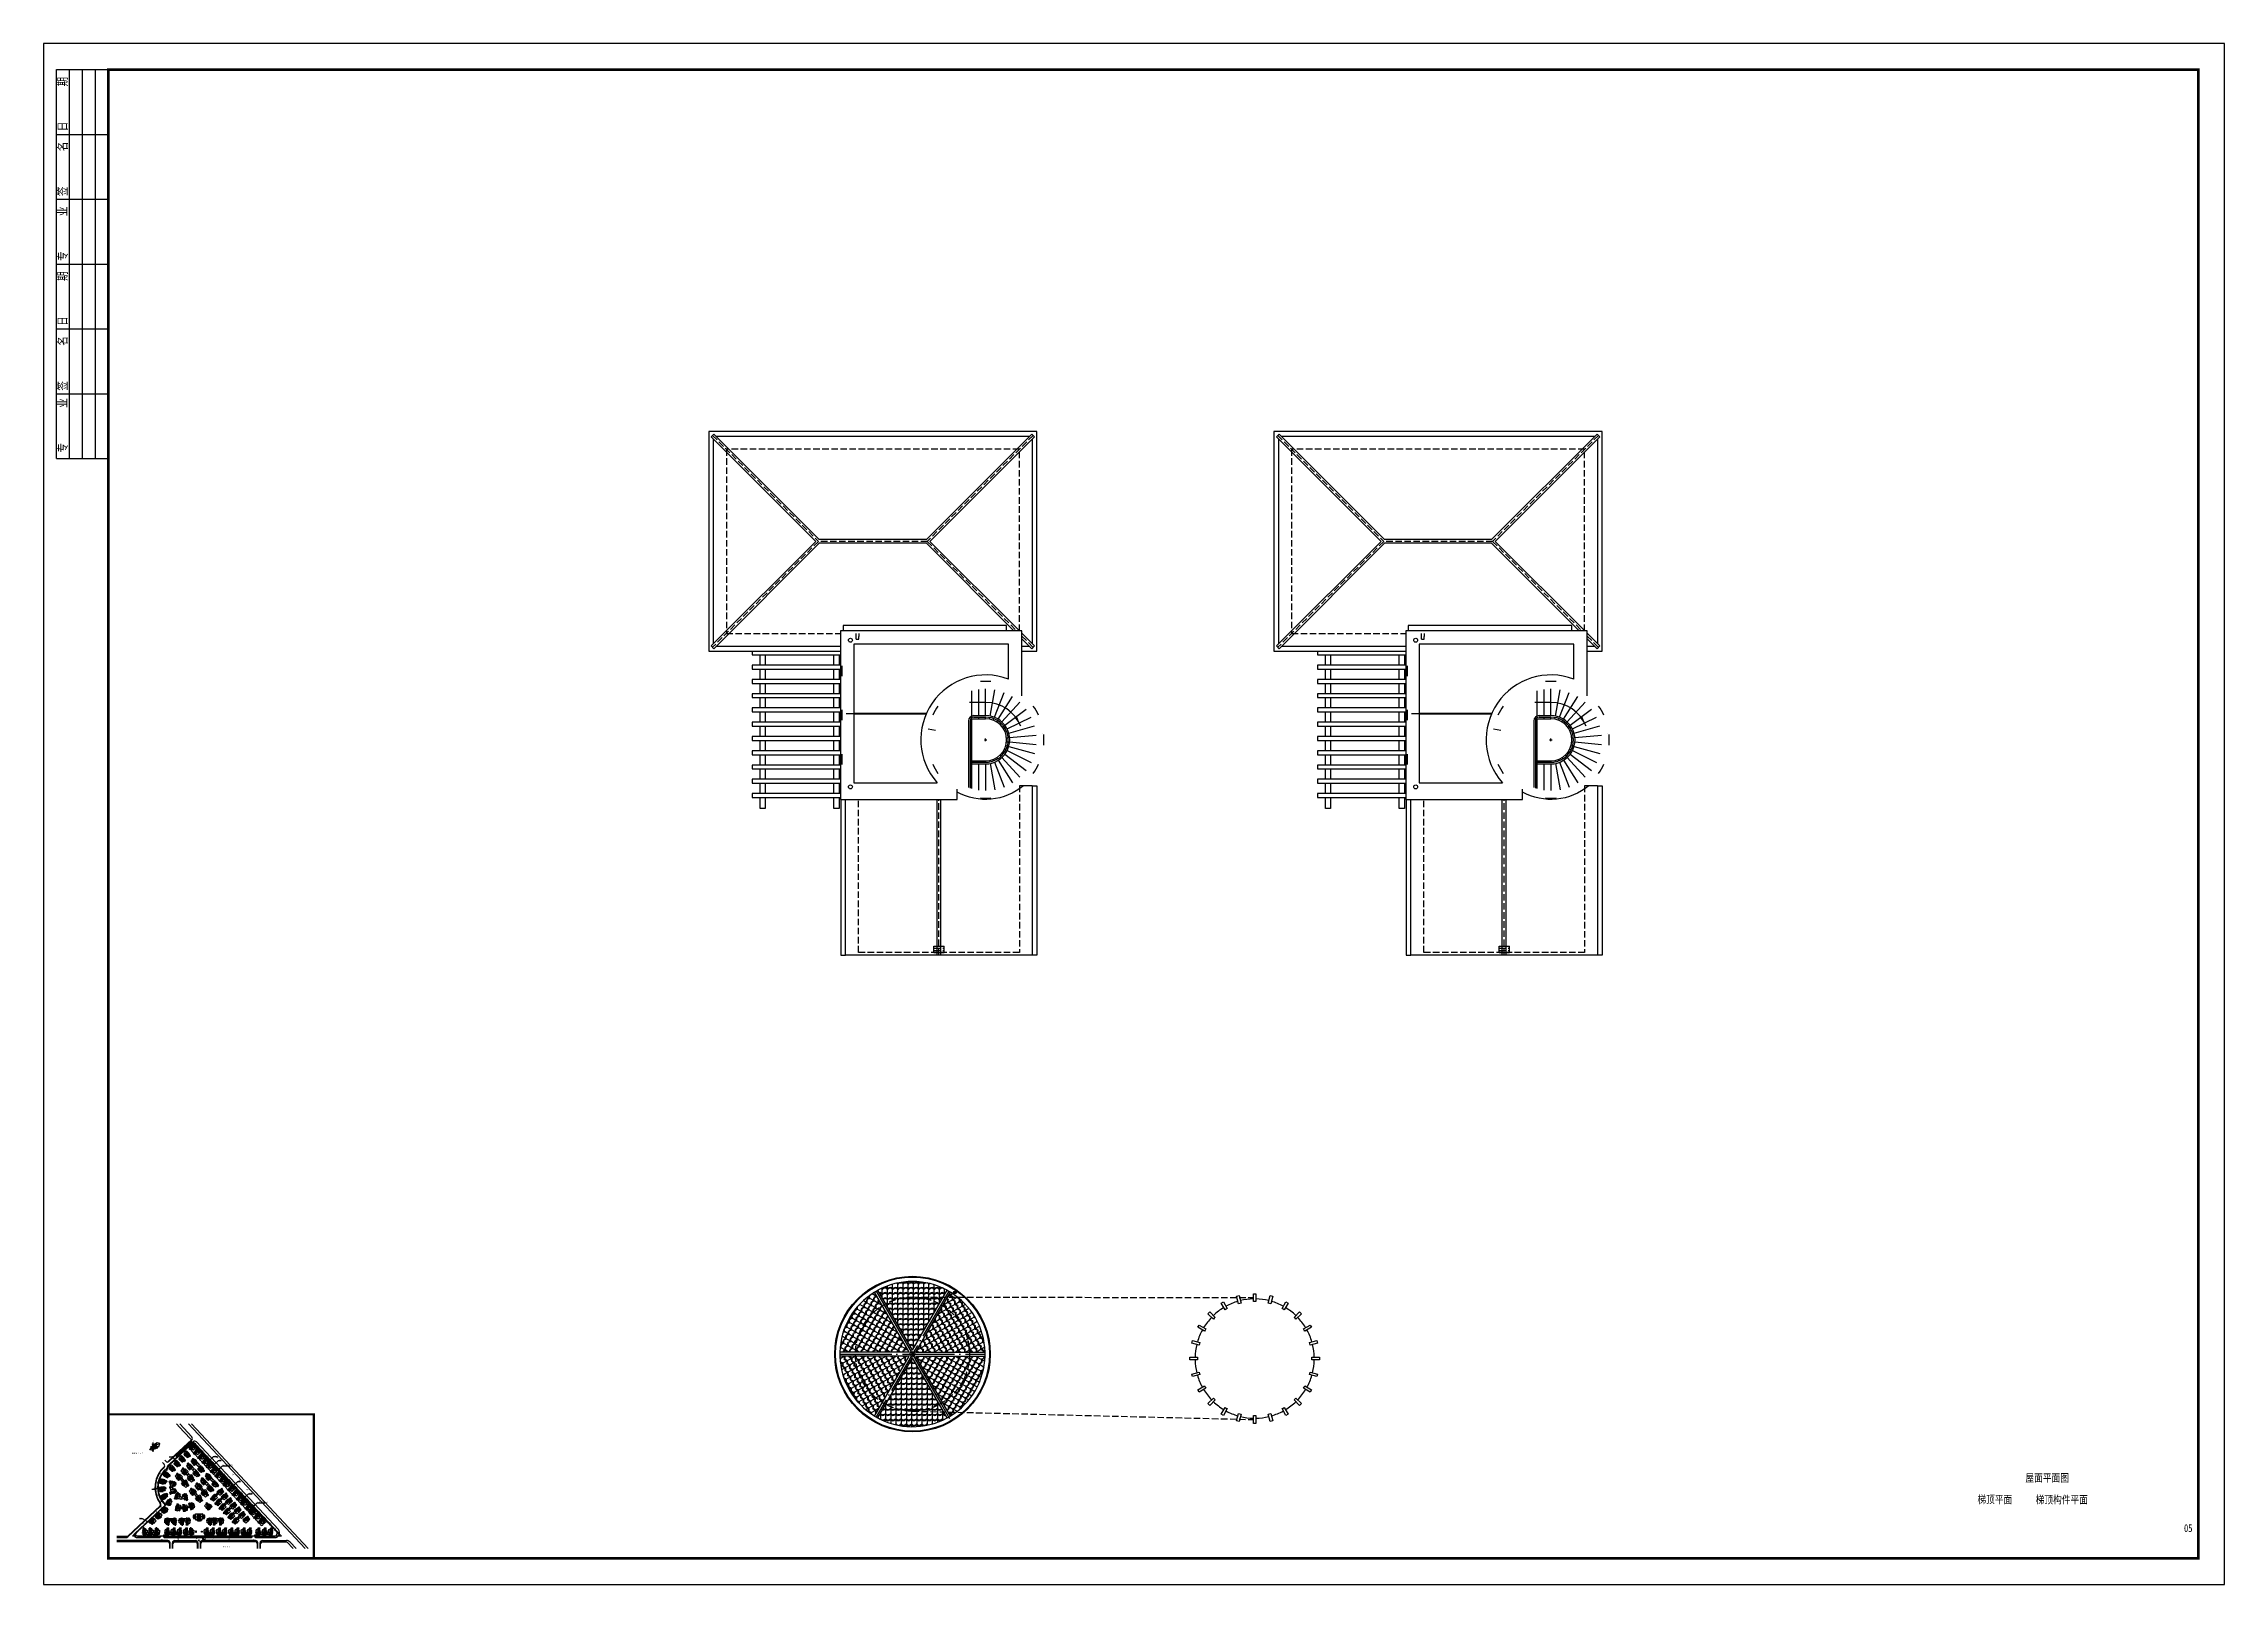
# Model space of a CAD drawing. Extents: x -34815 to 81416, y -425322 to 67478.
# Drawn here: x -2684 to 81416, y -249522 to -190122 of the extents above; entities that cross this region are included whole.
import ezdxf
from ezdxf.enums import TextEntityAlignment as Align

# ---------------------------------------------------------------- set-up
doc = ezdxf.new("R2010")
doc.units = 0
doc.header["$LTSCALE"] = 1000
doc.header["$MEASUREMENT"] = 0
doc.linetypes.add('DASH', pattern=[0.35, 0.25, -0.1])
doc.linetypes.add('DOTE', pattern=[2.42, 2, -0.2, 0.02, -0.2])
for name, color, linetype in [('column', 6, 'Continuous'), ('DIM_SYMB', 3, 'Continuous'), ('DOTE2', 9, 'DOTE'), ('PUB_TITLE', 7, 'Continuous'), ('STAIR', 4, 'Continuous'), ('WA', 30, 'Continuous'), ('WINDOW', 4, 'Continuous'), ('坯担层', 7, 'Continuous'), ('填充', 5, 'Continuous'), ('填充线', 5, 'Continuous'), ('落水管', 7, 'Continuous')]:
    doc.layers.add(name, color=color, linetype=linetype)
doc.layers.add('WALL', color=2, linetype='Continuous', lineweight=25)
doc.layers.add('图纸内框线层', color=2, linetype='Continuous', lineweight=25)
doc.styles.add('-宋体', font='', dxfattribs={"width": 0.8})
doc.styles.add('_TCH_DIM', font='SIMPLEX', dxfattribs={"bigfont": 'GBCBIG'})
doc.styles.add('chtb', font='')
doc.styles.add('HZ', font='txt', dxfattribs={"bigfont": 'hztxt'})
doc.styles.get("Standard").update_dxf_attribs({"font": 'gbenor.shx', "bigfont": 'gbcbig.shx'})
doc.styles.add('宋体', font='', dxfattribs={"width": 0.666667})
doc.styles.get('-宋体').set_extended_font_data('NSimSun')
doc.styles.get('chtb').set_extended_font_data('NSimSun')
doc.styles.get('宋体').set_extended_font_data('SimSun')

# ---------------------------------------------------------------- blocks, each defined once
blk = doc.blocks.new('$titleblk$00000201')
at = {"layer": '图纸内框线层'}
for p, q in [((-150, 20), (-150, 0)), ((-150, 20), (-75, 20)), ((-125, 20), (-125, 0)), ((-100, 20), (-100, 0)), ((-75, 20), (0, 20)), ((-75, 20), (-75, 0)), ((-50, 20), (-50, 0)), ((-25, 20), (-25, 0)), ((0, 20), (0, 0)), ((-150, 15), (0, 15)), ((-150, 10), (0, 10)), ((-150, 5), (0, 5))]:
    blk.add_line(p, q, dxfattribs=at)
at = {"layer": '图纸内框线层', "style": 'HZ'}
for s, p in [('专    业', (-147.68, 15.65)), ('签    名', (-123.78, 15.65)), ('日    期', (-98.78, 15.65)), ('专    业', (-73.78, 15.65)), ('签    名', (-48.78, 15.65)), ('日    期', (-23.78, 15.65))]:
    blk.add_text(s, height=3.509, dxfattribs=at).set_placement(p)
blk = doc.blocks.new('A1100图框')
at = {"layer": 'PUB_TITLE'}
blk.add_lwpolyline([(-2684, 8078), (81416, 8078), (81416, 67478), (-2684, 67478)], close=True, dxfattribs=at)
at = {"layer": 'PUB_TITLE', "const_width": 100}
blk.add_lwpolyline([(-184, 9078), (80416, 9078), (80416, 66478), (-184, 66478)], close=True, dxfattribs=at)
at = {"layer": 'PUB_TITLE', "xscale": 100, "yscale": 100, "zscale": 100, "rotation": 90}
blk.add_blockref('$titleblk$00000201', (-184, 66478), dxfattribs=at)
blk = doc.blocks.new('HGDS')
at = {"layer": 'STAIR'}
for p, q in [((40314, -102962), (40314, -102537)), ((40314, -102537), (40514, -102537)), ((40514, -102537), (40514, -102962)), ((43164, -102962), (43164, -102537)), ((43164, -102537), (43364, -102537)), ((43364, -102537), (43364, -102962)), ((40314, -103512), (40314, -103112)), ((40514, -103112), (40514, -103512)), ((43164, -103512), (43164, -103112)), ((43364, -103112), (43364, -103512)), ((40314, -104062), (40314, -103662)), ((40314, -104612), (40314, -104212)), ((40514, -103662), (40514, -104062)), ((40514, -104212), (40514, -104612)), ((43164, -104062), (43164, -103662)), ((43164, -104612), (43164, -104212)), ((43364, -103662), (43364, -104062)), ((43364, -104212), (43364, -104612)), ((40314, -105162), (40314, -104762)), ((40514, -104762), (40514, -105162)), ((43164, -105162), (43164, -104762)), ((43364, -104762), (43364, -105162)), ((40314, -105712), (40314, -105312)), ((40314, -106262), (40314, -105862)), ((40514, -105312), (40514, -105712)), ((40514, -105862), (40514, -106262)), ((43164, -105712), (43164, -105312)), ((43164, -106262), (43164, -105862)), ((43364, -105312), (43364, -105712)), ((43364, -105862), (43364, -106262)), ((40314, -106812), (40314, -106412)), ((40514, -106412), (40514, -106812)), ((43164, -106812), (43164, -106412)), ((43364, -106412), (43364, -106812)), ((40314, -107362), (40314, -106962)), ((40314, -107912), (40314, -107512)), ((40514, -106962), (40514, -107362)), ((40514, -107512), (40514, -107912)), ((43164, -107362), (43164, -106962)), ((43164, -107912), (43164, -107512)), ((43364, -106962), (43364, -107362)), ((43364, -107512), (43364, -107912)), ((40314, -108462), (40314, -108062)), ((40514, -108062), (40514, -108462)), ((43164, -108462), (43164, -108062)), ((43364, -108062), (43364, -108462))]:
    blk.add_line(p, q, dxfattribs=at)
for points in [[(40264, -103112), (43664, -103112), (43664, -102962), (40264, -102962)], [(40264, -103662), (43664, -103662), (43664, -103512), (40264, -103512)], [(40264, -104212), (43664, -104212), (43664, -104062), (40264, -104062)], [(40264, -104762), (43664, -104762), (43664, -104612), (40264, -104612)], [(40264, -105312), (43664, -105312), (43664, -105162), (40264, -105162)], [(40264, -105862), (43664, -105862), (43664, -105712), (40264, -105712)], [(40264, -106412), (43664, -106412), (43664, -106262), (40264, -106262)], [(40264, -106962), (43664, -106962), (43664, -106812), (40264, -106812)], [(40264, -107512), (43664, -107512), (43664, -107362), (40264, -107362)], [(40264, -108062), (43664, -108062), (43664, -107912), (40264, -107912)], [(43664, -108607), (43664, -108462), (40264, -108462)]]:
    blk.add_lwpolyline(points, dxfattribs=at)
blk = doc.blocks.new('jhjuuoiuo')
at = {"linetype": 'Continuous'}
for points in [[(284942, 468445), (281762, 468553), (285050, 471625)], [(270860, 250437), (268610, 248187), (273110, 248187)], [(385660, 250437), (383410, 248187), (387910, 248187)], [(555360, 250437), (553110, 248187), (557610, 248187)]]:
    blk.add_hatch(color=9, dxfattribs=at).paths.add_polyline_path(points)
at = {"color": 9, "linetype": 'Continuous'}
for p, q in [((338048, 587574), (316149, 611012)), ((363643, 570431), (325729, 611012)), ((353099, 611012), (715639, 222973)), ((362679, 611012), (725218, 222973)), ((255462, 552265), (233179, 530275)), ((263840, 549759), (236531, 537335)), ((245687, 545658), (238976, 529565)), ((243403, 549092), (240643, 546569)), ((240643, 546569), (240898, 543118)), ((240662, 546598), (246742, 533260)), ((240898, 543118), (241929, 541118)), ((240963, 542992), (250622, 533269)), ((242818, 541844), (243473, 543294)), ((245733, 545689), (243403, 549092)), ((243568, 524534), (243436, 553399)), ((243473, 543294), (244319, 542428)), ((244319, 542428), (248098, 545027)), ((255477, 552261), (245733, 545689)), ((248098, 545027), (251463, 544115)), ((251463, 544115), (256462, 540617)), ((263871, 549750), (255477, 552261)), ((260474, 540599), (263871, 549750)), ((291992, 483838), (368067, 555407)), ((292428, 494316), (363307, 560537)), ((369120, 554327), (293119, 482833)), ((311620, 514300), (362283, 561633)), ((362283, 561633), (311620, 514300)), ((362283, 561633), (338048, 587574)), ((344452, 542921), (349291, 537742)), ((344693, 543147), (349531, 537968)), ((344934, 543372), (349772, 538194)), ((345175, 543597), (350012, 538420)), ((345416, 543823), (350252, 538646)), ((345658, 544048), (350493, 538873)), ((345899, 544273), (350733, 539099)), ((346140, 544498), (350973, 539325)), ((346283, 542527), (347163, 543343)), ((347236, 545522), (352066, 540353)), ((347477, 545748), (352306, 540579)), ((347718, 545973), (352547, 540805)), ((347959, 546198), (352787, 541031)), ((348200, 546424), (353028, 541257)), ((348442, 546649), (353268, 541483)), ((348683, 546874), (353508, 541709)), ((348924, 547099), (353749, 541935)), ((349165, 547325), (353989, 542161)), ((349406, 547550), (354229, 542388)), ((349647, 547775), (354470, 542614)), ((349888, 548001), (354710, 542840)), ((350130, 548226), (354950, 543066)), ((350371, 548451), (355191, 543292)), ((350612, 548676), (355431, 543518)), ((352804, 550725), (357616, 545574)), ((353045, 550950), (357857, 545800)), ((353286, 551175), (358097, 546026)), ((353527, 551400), (358337, 546252)), ((353623, 549327), (356363, 551865)), ((353768, 551626), (358578, 546478)), ((354010, 551851), (358818, 546704)), ((354251, 552076), (359058, 546930)), ((354492, 552302), (359299, 547156)), ((354733, 552527), (359539, 547383)), ((354974, 552752), (359780, 547609)), ((355215, 552977), (360020, 547835)), ((355456, 553203), (360260, 548061)), ((355698, 553428), (360501, 548287)), ((355939, 553653), (360741, 548513)), ((356180, 553879), (360981, 548739)), ((356363, 551865), (357243, 552680)), ((357276, 554903), (362074, 549767)), ((357517, 555128), (362314, 549993)), ((357758, 555353), (362555, 550219)), ((357999, 555578), (362795, 550445)), ((358240, 555804), (363035, 550671)), ((358482, 556029), (363276, 550898)), ((358723, 556254), (363516, 551124)), ((358964, 556480), (363756, 551350)), ((359205, 556705), (363997, 551576)), ((359446, 556930), (364237, 551802)), ((359687, 557155), (364478, 552028)), ((359928, 557381), (364718, 552254)), ((360169, 557606), (364958, 552480)), ((360411, 557831), (365199, 552707)), ((360652, 558057), (365439, 552933)), ((362078, 561853), (362112, 561816)), ((367614, 552412), (366152, 551047)), ((370617, 549197), (367614, 552412)), ((626797, 278513), (369120, 554327)), ((377979, 555087), (632721, 282427)), ((233151, 530236), (237919, 540450)), ((238870, 529574), (233151, 530236)), ((235394, 540465), (262240, 540630)), ((237919, 540450), (242818, 541844)), ((238870, 529574), (243640, 527831)), ((240591, 539197), (239348, 536360)), ((239348, 536360), (241814, 536480)), ((240691, 540418), (240591, 539197)), ((241929, 541118), (240691, 540418)), ((241221, 541406), (255791, 535427)), ((241814, 536480), (243595, 535137)), ((243595, 535137), (245186, 536764)), ((243640, 527831), (246767, 533304)), ((245186, 536764), (248390, 535604)), ((250644, 533291), (246653, 533286)), ((248390, 535604), (253871, 536238)), ((255780, 535470), (250644, 533291)), ((253871, 536238), (260474, 540599)), ((256462, 540617), (255780, 535470)), ((271860, 491430), (277565, 485324)), ((279167, 498256), (282534, 494653)), ((293119, 482833), (286442, 474077)), ((287872, 478428), (291992, 483838)), ((288240, 492456), (311620, 514300)), ((302437, 507297), (293515, 507297)), ((311771, 500517), (302437, 507297)), ((311415, 514519), (311450, 514483)), ((312644, 513204), (317585, 507916)), ((312885, 513429), (317826, 508141)), ((313126, 513654), (318067, 508366)), ((313304, 511978), (316043, 514516)), ((313368, 513880), (318308, 508592)), ((313609, 514105), (318546, 508820)), ((313850, 514330), (318790, 509042)), ((314091, 514556), (319027, 509272)), ((314332, 514781), (319267, 509499)), ((314573, 515006), (319514, 509718)), ((314814, 515231), (319748, 509951)), ((315056, 515457), (319988, 510177)), ((315297, 515682), (320237, 510394)), ((315538, 515907), (320469, 510629)), ((315779, 516133), (320710, 510855)), ((316020, 516358), (320950, 511081)), ((316043, 514516), (316923, 515331)), ((317116, 517382), (322042, 512109)), ((317357, 517607), (322283, 512335)), ((317598, 517833), (322523, 512561)), ((317840, 518058), (322764, 512788)), ((318081, 518283), (323004, 513014)), ((318322, 518508), (323244, 513240)), ((318563, 518734), (323485, 513466)), ((318804, 518959), (323725, 513692)), ((319045, 519184), (323965, 513918)), ((319286, 519410), (324206, 514144)), ((319527, 519635), (324446, 514370)), ((319769, 519860), (324686, 514596)), ((320010, 520085), (324927, 514823)), ((320251, 520311), (325167, 515049)), ((320492, 520536), (325408, 515275)), ((322684, 522584), (327593, 517330)), ((322925, 522809), (327833, 517556)), ((323166, 523035), (328073, 517783)), ((323384, 521316), (326123, 523853)), ((323408, 523260), (328314, 518009)), ((323649, 523485), (328554, 518235)), ((323890, 523710), (328794, 518461)), ((324131, 523936), (329035, 518687)), ((324372, 524161), (329275, 518913)), ((324613, 524386), (329516, 519139)), ((324854, 524612), (329756, 519365)), ((325095, 524837), (329996, 519591)), ((325337, 525062), (330237, 519818)), ((325578, 525288), (330477, 520044)), ((325819, 525513), (330717, 520270)), ((326060, 525738), (330958, 520496)), ((326123, 523853), (327003, 524669)), ((327156, 526762), (332050, 521524)), ((327397, 526987), (332291, 521750)), ((327638, 527213), (332531, 521976)), ((327879, 527438), (332771, 522202)), ((328121, 527663), (333012, 522428)), ((328362, 527889), (333252, 522654)), ((328603, 528114), (333492, 522880)), ((328844, 528339), (333733, 523106)), ((329085, 528564), (333973, 523333)), ((329326, 528790), (334214, 523559)), ((329567, 529015), (334454, 523785)), ((329809, 529240), (334694, 524011)), ((330050, 529466), (334935, 524237)), ((330291, 529691), (335175, 524463)), ((330532, 529916), (335415, 524689)), ((332724, 531964), (337601, 526745)), ((332965, 532189), (337841, 526971)), ((333206, 532415), (338081, 527197)), ((333447, 532640), (338322, 527423)), ((333463, 530653), (336203, 533190)), ((333689, 532865), (338562, 527649)), ((333930, 533091), (338802, 527875)), ((334171, 533316), (339043, 528101)), ((334412, 533541), (339283, 528328)), ((334653, 533767), (339523, 528554)), ((334894, 533992), (339764, 528780)), ((335135, 534217), (340004, 529006)), ((335377, 534442), (340245, 529232)), ((335618, 534668), (340485, 529458)), ((335859, 534893), (340725, 529684)), ((336100, 535118), (340966, 529910)), ((336203, 533190), (337083, 534006)), ((337196, 536142), (342058, 530938)), ((337437, 536368), (342299, 531164)), ((337678, 536593), (342539, 531390)), ((337919, 536818), (342779, 531616)), ((338161, 537043), (343020, 531843)), ((338402, 537269), (343260, 532069)), ((338643, 537494), (343500, 532295)), ((338884, 537719), (343741, 532521)), ((339125, 537945), (343981, 532747)), ((339366, 538170), (344221, 532973)), ((339607, 538395), (344462, 533199)), ((339848, 538620), (344702, 533425)), ((340090, 538846), (344943, 533651)), ((340331, 539071), (345183, 533878)), ((340572, 539296), (345423, 534104)), ((342764, 541344), (347608, 536159)), ((343005, 541570), (347849, 536385)), ((343246, 541795), (348089, 536611)), ((343487, 542020), (348329, 536838)), ((343543, 539990), (346283, 542527)), ((343729, 542246), (348570, 537064)), ((343970, 542471), (348810, 537290)), ((344211, 542696), (349051, 537516)), ((355296, 541364), (352016, 538284)), ((383930, 534948), (378332, 540940)), ((397242, 520700), (391644, 526691)), ((410555, 506451), (404957, 512443)), ((408234, 508935), (406772, 507570)), ((418934, 497483), (431205, 509384)), ((473403, 436253), (420153, 493248)), ((420153, 493248), (473403, 436253)), ((423867, 492202), (421614, 494613)), ((431205, 509384), (443149, 509384)), ((431449, 453619), (459401, 480209)), ((437180, 477953), (431582, 483945)), ((432492, 483538), (446181, 496736)), ((445071, 466577), (459401, 480209)), ((446181, 496736), (455206, 496736)), ((459401, 480209), (482622, 480209)), ((258461, 412042), (251125, 406834)), ((281762, 468553), (285050, 471625)), ((284942, 468445), (281762, 468553)), ((284942, 468445), (285050, 471625)), ((527199, 378673), (473471, 436180)), ((473471, 436180), (527199, 378673)), ((494150, 420491), (506368, 432315)), ((506368, 432315), (515393, 432315)), ((164271, 259360), (265568, 354650)), ((164555, 261687), (264540, 355743)), ((280205, 358737), (186885, 271013)), ((282367, 358774), (190174, 272057)), ((251125, 406834), (238761, 406834)), ((527121, 381685), (539393, 393586)), ((554097, 349883), (527267, 378600)), ((527267, 378600), (554097, 349883)), ((538599, 338932), (566551, 365523)), ((539393, 393586), (551338, 393586)), ((542143, 365607), (540682, 364241)), ((552221, 351891), (566551, 365523)), ((554165, 349810), (594444, 306698)), ((554165, 349810), (594444, 306698)), ((566551, 365523), (590249, 365523)), ((210303, 316067), (200571, 316067)), ((226494, 306219), (210303, 316067)), ((215569, 295939), (215794, 295700)), ((220417, 290763), (220312, 290500)), ((129797, 257187), (158789, 257187)), ((129802, 261687), (164555, 261687)), ((289123, 248187), (129880, 248187)), ((289623, 243687), (129880, 243687)), ((192367, 257187), (261360, 257187)), ((194285, 261687), (267360, 261687)), ((270860, 250437), (268610, 248187)), ((268610, 248187), (273110, 248187)), ((270860, 250437), (273110, 248187)), ((274360, 261687), (551860, 261687)), ((280360, 257187), (545860, 257187)), ((294623, 222973), (294623, 238687)), ((296123, 222973), (296123, 241187)), ((303123, 222973), (303123, 241187)), ((304623, 222973), (304623, 238687)), ((309623, 243687), (375660, 243687)), ((310123, 248187), (375160, 248187)), ((380660, 238687), (380660, 222973)), ((382160, 241187), (382160, 222973)), ((385660, 250437), (383410, 248187)), ((383410, 248187), (387910, 248187)), ((385660, 250437), (387910, 248187)), ((389160, 241187), (389160, 222973)), ((390660, 238687), (390660, 222973)), ((562409, 243687), (395660, 243687)), ((561909, 248187), (396160, 248187)), ((397193, 261687), (397193, 252687)), ((397193, 252687), (405607, 252687)), ((555360, 250437), (553110, 248187)), ((553110, 248187), (557610, 248187)), ((555360, 250437), (557610, 248187)), ((558860, 261687), (619490, 261687)), ((564860, 257187), (621760, 257187)), ((567409, 222973), (567409, 238687)), ((568909, 222973), (568909, 241187)), ((575909, 222973), (575909, 241187)), ((577409, 222973), (577409, 238687)), ((582409, 243687), (659336, 243687)), ((582909, 248187), (658197, 248187)), ((659336, 243687), (678688, 222973)), ((669158, 243427), (688268, 222973))]:
    blk.add_line(p, q, dxfattribs=at)
at = {"color": 1, "linetype": 'DOTE', "ltscale": 2}
for p, q in [((293119, 482833), (369120, 554327)), ((369120, 554327), (642529, 261687)), ((282064, 468314), (293119, 482833)), ((179160, 261687), (282367, 358774)), ((642529, 261687), (179160, 261687))]:
    blk.add_line(p, q, dxfattribs=at)
at = {"color": 5, "linetype": 'DASH', "ltscale": 5}
for p, q in [((352415, 538212), (366152, 551047)), ((367614, 552412), (366152, 551047)), ((366152, 551047), (420085, 493321)), ((370617, 549197), (367614, 552412)), ((372371, 550836), (370617, 549197)), ((370910, 549470), (370617, 549197)), ((378624, 541213), (370910, 549470)), ((380091, 542584), (372371, 550836)), ((406347, 480486), (352415, 538212)), ((378332, 540940), (380091, 542584)), ((378332, 540940), (378624, 541213)), ((383930, 534948), (378332, 540940)), ((385684, 536587), (383930, 534948)), ((384222, 535222), (383930, 534948)), ((386612, 532664), (384222, 535222)), ((393403, 528335), (385684, 536587)), ((391936, 526964), (386612, 532664)), ((391644, 526691), (393403, 528335)), ((391644, 526691), (391936, 526964)), ((397242, 520700), (391644, 526691)), ((398996, 522338), (397242, 520700)), ((397535, 520973), (397242, 520700)), ((405249, 512716), (397535, 520973)), ((406715, 514085), (398996, 522338)), ((404957, 512443), (406715, 514085)), ((404957, 512443), (405249, 512716)), ((410555, 506451), (404957, 512443)), ((420085, 493321), (406347, 480486)), ((420153, 493248), (406416, 480413)), ((406416, 480413), (459665, 423418)), ((412313, 508094), (410555, 506451)), ((410847, 506724), (410555, 506451)), ((418561, 498467), (410847, 506724)), ((420027, 499836), (412313, 508094)), ((418269, 498194), (420027, 499836)), ((418269, 498194), (418561, 498467)), ((421546, 494686), (418269, 498194)), ((420085, 493321), (421546, 494686)), ((421614, 494613), (420153, 493248)), ((423867, 492202), (421614, 494613)), ((425621, 493840), (423867, 492202)), ((424159, 492475), (423867, 492202)), ((431874, 484218), (424159, 492475)), ((433339, 485587), (425621, 493840)), ((431582, 483945), (433339, 485587)), ((431582, 483945), (431874, 484218)), ((437180, 477953), (431582, 483945)), ((438937, 479595), (437180, 477953)), ((437472, 478226), (437180, 477953)), ((445186, 469969), (437472, 478226)), ((446652, 471338), (438937, 479595)), ((444894, 469696), (446652, 471338)), ((444894, 469696), (445186, 469969)), ((450492, 463704), (444894, 469696)), ((450492, 463704), (444894, 469696)), ((452249, 465346), (450492, 463704)), ((450784, 463977), (450492, 463704)), ((458499, 455720), (450784, 463977)), ((459964, 457089), (452249, 465346)), ((458206, 455447), (459964, 457089)), ((458206, 455447), (458499, 455720)), ((463804, 449456), (458206, 455447)), ((463804, 449456), (458206, 455447)), ((459665, 423418), (473403, 436253)), ((473471, 436180), (459734, 423345)), ((459734, 423345), (513461, 365838)), ((465562, 451097), (463804, 449456)), ((464097, 449729), (463804, 449456)), ((471811, 441472), (464097, 449729)), ((473276, 442840), (465562, 451097)), ((471519, 441199), (473276, 442840)), ((471519, 441199), (471811, 441472)), ((474864, 437618), (471519, 441199)), ((474864, 437618), (471519, 441199)), ((473403, 436253), (474864, 437618)), ((473403, 436253), (474864, 437618)), ((474932, 437545), (473471, 436180)), ((474932, 437545), (473471, 436180)), ((477253, 435061), (474932, 437545)), ((477253, 435061), (474932, 437545)), ((479007, 436699), (477253, 435061)), ((477546, 435334), (477253, 435061)), ((485260, 427077), (477546, 435334)), ((486725, 428445), (479007, 436699)), ((484968, 426804), (486725, 428445)), ((484968, 426804), (485260, 427077)), ((490702, 420666), (484968, 426804)), ((490702, 420666), (484968, 426804)), ((492459, 422307), (490702, 420666)), ((490995, 420939), (490702, 420666)), ((498709, 412682), (490995, 420939)), ((500173, 414050), (492459, 422307)), ((498417, 412409), (500173, 414050)), ((498417, 412409), (498709, 412682)), ((504151, 406271), (498417, 412409)), ((504151, 406271), (498417, 412409)), ((505908, 407912), (504151, 406271)), ((513622, 399654), (505908, 407912)), ((504444, 406544), (504151, 406271)), ((512158, 398287), (504444, 406544)), ((511866, 398014), (513622, 399654)), ((511866, 398014), (512158, 398287)), ((517600, 391876), (511866, 398014)), ((517600, 391876), (511866, 398014)), ((513461, 365838), (527199, 378673)), ((527267, 378600), (513530, 365765)), ((513530, 365765), (540359, 337048)), ((519354, 393514), (517600, 391876)), ((517893, 392149), (517600, 391876)), ((525607, 383892), (517893, 392149)), ((527074, 385262), (519354, 393514)), ((525315, 383619), (527074, 385262)), ((525315, 383619), (525607, 383892)), ((528660, 380038), (525315, 383619)), ((528660, 380038), (525315, 383619)), ((527199, 378673), (528660, 380038)), ((527199, 378673), (528660, 380038)), ((528728, 379965), (527267, 378600)), ((528728, 379965), (527267, 378600)), ((531049, 377481), (528728, 379965)), ((531049, 377481), (528728, 379965)), ((532805, 379121), (531049, 377481)), ((531342, 377754), (531049, 377481)), ((539056, 369497), (531342, 377754)), ((540523, 370867), (532805, 379121)), ((538764, 369224), (540523, 370867)), ((538764, 369224), (539056, 369497)), ((544498, 363086), (538764, 369224)), ((544498, 363086), (538764, 369224)), ((540359, 337048), (554097, 349883)), ((540427, 336975), (554165, 349810)), ((546254, 364726), (544498, 363086)), ((544791, 363359), (544498, 363086)), ((552505, 355102), (544791, 363359)), ((553972, 356472), (546254, 364726)), ((552213, 354829), (553972, 356472)), ((552213, 354829), (552505, 355102)), ((555558, 351248), (552213, 354829)), ((555558, 351248), (552213, 354829)), ((554097, 349883), (555558, 351248)), ((554097, 349883), (555558, 351248)), ((555626, 351175), (554165, 349810)), ((555626, 351175), (554165, 349810)), ((557947, 348691), (555626, 351175)), ((557947, 348691), (555626, 351175)), ((559703, 350331), (557947, 348691)), ((558240, 348964), (557947, 348691)), ((565954, 340707), (558240, 348964)), ((567417, 342073), (559703, 350331)), ((565662, 340434), (567417, 342073)), ((565662, 340434), (565954, 340707)), ((571396, 334296), (565662, 340434)), ((571396, 334296), (565662, 340434)), ((580706, 293863), (540427, 336975)), ((573150, 335934), (571396, 334296)), ((571689, 334569), (571396, 334296)), ((579403, 326312), (571689, 334569)), ((580865, 327678), (573150, 335934)), ((579111, 326039), (580865, 327678)), ((579111, 326039), (579403, 326312)), ((584845, 319901), (579111, 326039)), ((584845, 319901), (579111, 326039)), ((594444, 306698), (580706, 293863)), ((586600, 321540), (584845, 319901)), ((585138, 320174), (584845, 319901)), ((592852, 311917), (585138, 320174)), ((594314, 313283), (586600, 321540)), ((592560, 311644), (594314, 313283)), ((592560, 311644), (592852, 311917)), ((595905, 308063), (592560, 311644)), ((595905, 308063), (592560, 311644)), ((594444, 306698), (595905, 308063))]:
    blk.add_line(p, q, dxfattribs=at)
at = {"color": 1, "linetype": 'DASH', "ltscale": 5}
blk.add_line((639782, 261687), (367645, 552940), dxfattribs=at)
at = {"color": 9, "linetype": 'Continuous', "const_width": 40}
for points in [[(362281, 561563), (362285, 561704)], [(311623, 514371), (311618, 514229)]]:
    blk.add_lwpolyline(points, dxfattribs=at)
at = {"color": 9, "linetype": 'Continuous'}
for centre, radius, start, end in [((358528, 565652), 7000, 313.0541685, 43.0541759), ((372864, 550308), 7000, 43.0541656, 133.251599), ((333443, 413686), 85000, 129.5437427, 216.5830182), ((333443, 413686), 83500, 132.3727323, 216.5830182), ((272450, 480545), 7000, 312.3727323, 43.0541759), ((287649, 499431), 7000, 223.0541759, 313.0541685), ((293441, 474187), 7000, 142.7123195, 223.0541656), ((333458, 413679), 76515, 137.9494003, 225.8944726), ((258461, 412042), 150, 35.3744573, 215.3744573), ((258461, 412042), 150, 215.3744573, 35.3744573), ((333431, 413690), 74988, 134.504573, 227.0820481), ((281839, 460239), 7000, 43.0541656, 137.9494003), ((332916, 413273), 74339, 199.740212, 209.0837673), ((260772, 359749), 5500, 313.2499956, 36.5830182), ((260772, 359749), 7000, 313.2499956, 36.5830182), ((194285, 267687), 6000, 133.249999, 269.999999), ((226494, 306219), 150, 148.6895431, 328.6895431), ((226494, 306219), 150, 328.6895431, 148.6895431), ((619490, 271687), 10000, 269.999999, 43.0541656), ((621760, 272187), 15000, 269.999999, 43.0541656), ((158789, 265187), 8000, 270.0000137, 313.2499956), ((192367, 265187), 8000, 133.2528533, 270.0000137), ((261360, 264187), 7000, 269.999999, 359.999999), ((280360, 264187), 7000, 179.999999, 269.999999), ((289123, 241187), 7000, 359.999999, 89.999999), ((289623, 238687), 5000, 359.999999, 89.999999), ((310123, 241187), 7000, 89.999999, 179.999999), ((309623, 238687), 5000, 89.999999, 179.999999), ((375160, 241187), 7000, 359.9999727, 90.0000137), ((375660, 238687), 5000, 359.9999727, 90.0000137), ((396160, 241187), 7000, 89.999999, 179.999999), ((395660, 238687), 5000, 89.999999, 179.999999), ((545860, 264187), 7000, 269.999999, 359.999999), ((564860, 264187), 7000, 179.999999, 269.999999), ((561909, 241187), 7000, 359.999999, 89.999999), ((562409, 238687), 5000, 359.999999, 89.999999), ((582909, 241187), 7000, 89.999999, 179.999999), ((582409, 238687), 5000, 89.999999, 179.999999), ((658197, 233187), 15000, 43.0541759, 90.0000137)]:
    blk.add_arc(centre, radius, start, end, dxfattribs=at)
at = {"color": 1, "linetype": 'DOTE', "ltscale": 2}
for centre, radius, start, end in [((333031, 413772), 74579, 156.6362668, 180.3117722), ((332645, 413560), 74192, 180.1500098, 197.6114916), ((333308, 413789), 74826, 133.222324, 156.7327586), ((328612, 411871), 69838, 197.2917235, 203.8392186), ((333289, 413571), 74804, 203.5819744, 227.0989432)]:
    blk.add_arc(centre, radius, start, end, dxfattribs=at)
at = {"layer": 'WALL', "color": 5}
for p, q in [((365282, 546046), (364113, 544954)), ((365466, 545849), (364297, 544757)), ((365650, 545652), (364481, 544559)), ((365412, 545907), (364913, 546441)), ((372501, 544251), (373312, 545009)), ((374344, 542278), (375156, 543036)), ((295756, 479256), (294999, 480067)), ((297802, 481167), (295756, 479256)), ((297802, 481167), (297045, 481978)), ((311320, 493797), (310563, 494608)), ((313366, 495709), (311320, 493797)), ((313366, 495709), (312609, 496520)), ((326884, 508338), (326127, 509149)), ((328930, 510250), (326884, 508338)), ((328930, 510250), (328173, 511061)), ((342449, 522880), (341691, 523691)), ((344495, 524791), (342449, 522880)), ((344495, 524791), (343737, 525602)), ((385814, 530003), (386625, 530760)), ((387770, 521977), (386600, 520884)), ((387954, 521779), (386785, 520687)), ((388138, 521582), (386969, 520490)), ((387657, 528030), (388468, 528787)), ((388009, 521721), (388507, 521187)), ((391907, 517549), (390738, 516456)), ((392091, 517351), (390922, 516259)), ((392275, 517154), (391106, 516062)), ((392036, 517410), (391538, 517943)), ((399126, 515754), (399937, 516512)), ((400969, 513781), (401780, 514539)), ((412438, 501505), (413250, 502263)), ((414394, 493479), (413225, 492387)), ((414579, 493282), (413410, 492189)), ((414763, 493084), (413594, 491992)), ((414282, 499532), (415093, 500290)), ((414633, 493223), (415132, 492690)), ((418532, 489051), (417362, 487959)), ((418716, 488854), (417547, 487761)), ((418900, 488656), (417731, 487564)), ((418661, 488912), (418163, 489445)), ((425751, 487256), (426562, 488014)), ((427594, 485283), (428405, 486041)), ((262230, 409691), (261129, 409555)), ((262230, 409691), (262572, 406912)), ((264813, 433782), (263739, 434061)), ((265518, 436492), (264444, 436771)), ((265518, 436492), (264813, 433782)), ((276781, 457944), (275885, 458599)), ((278433, 460205), (276781, 457944)), ((278433, 460205), (277537, 460860)), ((297458, 419481), (295304, 412716)), ((302385, 413035), (295304, 412716)), ((295304, 412716), (298058, 406172)), ((303795, 417464), (302385, 413035)), ((302385, 413035), (304187, 408751)), ((303916, 418999), (308376, 421305)), ((305844, 416979), (304320, 417464)), ((305926, 417236), (304402, 417722)), ((304446, 407232), (309095, 405337)), ((306008, 417494), (304483, 417979)), ((306185, 409417), (304710, 408797)), ((306290, 409169), (304815, 408548)), ((306394, 408920), (304920, 408299)), ((305902, 417160), (305681, 416464)), ((306259, 409242), (305976, 409915)), ((307344, 429767), (309650, 425307)), ((310682, 416845), (308376, 421305)), ((309921, 429786), (308397, 430271)), ((310003, 430043), (308478, 430528)), ((310085, 430300), (308560, 430786)), ((310991, 409985), (309095, 405337)), ((314109, 427613), (309650, 425307)), ((310027, 430119), (310249, 430815)), ((311804, 420371), (312862, 420034)), ((312623, 422944), (313681, 422607)), ((439063, 473007), (439874, 473765)), ((441019, 464981), (439850, 463889)), ((441204, 464784), (440035, 463692)), ((441388, 464587), (440219, 463494)), ((440907, 471034), (441718, 471792)), ((441258, 464726), (441757, 464192)), ((445156, 460553), (443987, 459461)), ((445341, 460356), (444172, 459264)), ((445525, 460159), (444356, 459066)), ((445286, 460414), (444788, 460948)), ((452376, 458759), (453187, 459516)), ((454219, 456786), (455030, 457543)), ((465688, 444510), (466499, 445267)), ((467644, 436484), (466475, 435391)), ((467829, 436286), (466659, 435194)), ((468013, 436089), (466844, 434997)), ((467532, 442537), (468343, 443295)), ((467883, 436228), (468382, 435695)), ((471918, 431909), (470749, 430817)), ((472102, 431712), (470933, 430620)), ((472287, 431515), (471117, 430423)), ((472048, 431771), (471549, 432304)), ((479137, 430115), (479948, 430873)), ((480981, 428142), (481792, 428900)), ((492586, 415720), (493397, 416478)), ((494549, 407686), (493380, 406594)), ((494734, 407489), (493564, 406397)), ((494918, 407292), (493749, 406199)), ((494429, 413747), (495241, 414505)), ((494788, 407431), (495286, 406897)), ((262572, 406912), (261470, 406776)), ((269032, 383559), (268057, 383028)), ((269032, 383559), (270372, 381101)), ((270372, 381101), (269397, 380570)), ((274231, 338223), (274352, 342181)), ((274352, 342181), (281204, 334898)), ((278027, 342069), (274352, 342181)), ((283767, 336348), (287048, 339435)), ((283952, 336151), (287233, 339238)), ((284968, 361762), (284257, 360909)), ((284968, 361762), (287118, 359968)), ((286985, 339553), (285772, 340843)), ((287181, 339738), (285968, 341028)), ((287378, 339923), (286165, 341213)), ((287118, 359968), (286407, 359116)), ((308828, 396816), (310724, 401465)), ((311397, 397029), (309922, 396409)), ((311501, 396780), (310027, 396160)), ((311606, 396531), (310131, 395911)), ((315373, 399570), (310724, 401465)), ((311533, 396707), (311816, 396034)), ((312426, 406575), (313449, 407005)), ((313473, 404086), (314496, 404517)), ((314756, 393160), (314037, 391731)), ((314926, 393074), (314274, 393403)), ((314997, 393038), (314278, 391609)), ((315239, 392917), (314519, 391488)), ((314852, 390369), (319619, 391945)), ((318043, 396711), (319619, 391945)), ((322420, 394509), (322919, 395501)), ((328138, 391633), (323371, 390057)), ((324946, 385290), (323371, 390057)), ((324832, 393296), (325331, 394287)), ((326762, 387119), (326043, 385690)), ((327003, 386998), (326284, 385569)), ((327245, 386876), (326526, 385447)), ((327075, 386962), (327727, 386634)), ((334950, 386069), (334241, 385895)), ((334766, 386023), (335146, 384469)), ((334961, 390859), (339253, 388255)), ((335028, 386088), (335409, 384534)), ((335290, 386152), (335671, 384598)), ((336650, 383963), (339253, 388255)), ((338554, 391739), (338290, 392817)), ((341177, 392382), (340913, 393460)), ((345936, 393548), (343333, 389255)), ((347626, 386652), (343333, 389255)), ((347820, 389222), (348200, 387668)), ((348082, 389286), (348463, 387732)), ((348160, 389305), (348869, 389479)), ((348344, 389350), (348725, 387796)), ((368290, 363299), (366700, 362522)), ((368408, 363057), (366818, 362279)), ((368527, 362814), (366937, 362037)), ((370638, 358793), (368659, 362840)), ((370880, 358911), (368902, 362958)), ((371123, 359030), (369144, 363077)), ((370547, 358682), (370035, 358431)), ((370158, 358180), (370670, 358430)), ((370277, 357937), (370789, 358187)), ((370547, 358682), (370789, 358187)), ((427181, 378356), (427061, 374823)), ((432574, 372584), (427181, 378356)), ((427181, 378356), (430431, 378246)), ((440630, 363961), (440510, 360428)), ((446023, 358189), (440630, 363961)), ((440630, 363961), (443880, 363851)), ((454079, 349567), (453959, 346033)), ((459472, 343794), (454079, 349567)), ((454079, 349567), (457329, 349456)), ((455678, 404981), (455568, 401730)), ((461072, 399209), (455678, 404981)), ((455678, 404981), (459212, 404861)), ((469127, 390586), (469017, 387336)), ((474520, 384814), (469127, 390586)), ((469127, 390586), (472661, 390466)), ((482576, 376191), (482466, 372941)), ((487969, 370419), (482576, 376191)), ((482576, 376191), (486110, 376071)), ((496025, 361796), (495915, 358546)), ((501418, 356024), (496025, 361796)), ((496025, 361796), (499559, 361676)), ((498816, 403120), (497647, 402027)), ((499000, 402922), (497831, 401830)), ((499185, 402725), (498015, 401633)), ((498946, 402981), (498447, 403514)), ((506035, 401325), (506846, 402083)), ((507878, 399352), (508690, 400110)), ((509474, 347401), (509364, 344151)), ((514867, 341629), (509474, 347401)), ((509474, 347401), (513008, 347281)), ((519484, 386930), (520295, 387688)), ((521447, 378896), (520278, 377804)), ((521631, 378699), (520462, 377607)), ((521816, 378502), (520647, 377410)), ((521327, 384957), (522139, 385715)), ((521686, 378641), (522184, 378107)), ((525714, 374330), (524545, 373237)), ((525898, 374132), (524729, 373040)), ((526082, 373935), (524913, 372843)), ((525844, 374191), (525345, 374724)), ((532933, 372535), (533744, 373293)), ((534776, 370562), (535588, 371320)), ((546382, 358140), (547193, 358898)), ((548345, 350106), (547176, 349014)), ((548529, 349909), (547360, 348817)), ((548714, 349712), (547545, 348620)), ((548225, 356167), (549037, 356925)), ((548584, 349851), (549082, 349317)), ((552612, 345540), (551443, 344447)), ((552796, 345342), (551627, 344250)), ((552980, 345145), (551811, 344053)), ((552742, 345401), (552243, 345934)), ((559831, 343745), (560642, 344503)), ((561674, 341772), (562485, 342530)), ((210510, 271437), (209780, 271437)), ((210320, 271437), (210320, 273037)), ((210590, 271437), (210590, 273037)), ((210860, 271437), (210860, 273037)), ((211660, 273887), (215210, 270337)), ((222960, 273887), (219410, 270337)), ((231060, 273887), (234610, 270337)), ((236089, 305359), (235981, 301825)), ((241502, 299605), (236089, 305359)), ((236089, 305359), (239340, 305260)), ((242360, 273887), (238810, 270337)), ((250460, 273887), (254010, 270337)), ((255586, 320682), (255707, 324640)), ((255707, 324640), (262559, 317356)), ((259382, 324528), (255707, 324640)), ((261760, 273887), (258210, 270337)), ((262560, 271437), (262560, 273037)), ((262830, 271437), (262830, 273037)), ((262910, 271437), (263640, 271437)), ((263100, 271437), (263100, 273037)), ((264198, 318898), (264588, 318483)), ((264394, 319083), (264785, 318668)), ((264989, 318860), (264588, 318483)), ((264989, 318860), (264598, 319275)), ((265122, 318806), (268403, 321893)), ((265307, 318610), (268588, 321696)), ((265492, 318413), (268773, 321500)), ((268339, 322012), (267126, 323301)), ((268536, 322197), (267323, 323486)), ((268733, 322382), (267520, 323671)), ((279410, 271437), (278680, 271437)), ((279220, 271437), (279220, 273037)), ((279960, 311937), (279230, 311937)), ((279490, 271437), (279490, 273037)), ((279760, 271437), (279760, 273037)), ((279770, 311937), (279770, 310337)), ((280040, 311937), (280040, 310337)), ((280310, 311937), (280310, 310337)), ((280560, 273887), (284110, 270337)), ((281110, 316587), (284660, 313037)), ((281110, 309487), (284660, 313037)), ((282843, 336440), (283234, 336025)), ((283040, 336625), (283430, 336210)), ((283634, 336401), (283234, 336025)), ((283634, 336401), (283244, 336817)), ((284137, 335955), (287418, 339041)), ((284810, 316587), (284810, 317697)), ((287510, 316587), (287510, 317697)), ((291860, 273887), (288310, 270337)), ((292410, 316587), (288860, 313037)), ((292410, 309487), (288860, 313037)), ((299960, 273887), (303510, 270337)), ((302910, 316587), (306460, 313037)), ((302910, 309487), (306460, 313037)), ((306610, 316587), (306610, 317697)), ((311260, 273887), (307710, 270337)), ((309310, 316587), (309310, 317697)), ((314210, 316587), (310660, 313037)), ((314210, 309487), (310660, 313037)), ((315010, 311937), (315010, 310337)), ((315280, 311937), (315280, 310337)), ((315360, 311937), (316090, 311937)), ((315550, 311937), (315550, 310337)), ((319360, 273887), (322910, 270337)), ((324060, 311937), (323330, 311937)), ((323870, 311937), (323870, 310337)), ((324140, 311937), (324140, 310337)), ((324410, 311937), (324410, 310337)), ((325210, 316587), (328760, 313037)), ((325210, 309487), (328760, 313037)), ((330660, 273887), (327110, 270337)), ((328910, 316587), (328910, 317697)), ((331460, 271437), (331460, 273037)), ((331610, 316587), (331610, 317697)), ((331730, 271437), (331730, 273037)), ((331810, 271437), (332540, 271437)), ((332000, 271437), (332000, 273037)), ((336510, 316587), (332960, 313037)), ((336510, 309487), (332960, 313037)), ((337610, 271437), (336880, 271437)), ((337420, 271437), (337420, 273037)), ((337690, 271437), (337690, 273037)), ((337960, 271437), (337960, 273037)), ((338760, 273887), (342310, 270337)), ((345810, 316587), (349360, 313037)), ((345810, 309487), (349360, 313037)), ((350060, 273887), (346510, 270337)), ((350710, 316587), (350710, 317697)), ((353410, 316587), (353410, 317697)), ((357110, 316587), (353560, 313037)), ((357110, 309487), (353560, 313037)), ((357460, 273887), (361010, 270337)), ((357910, 311937), (357910, 310337)), ((358180, 311937), (358180, 310337)), ((358260, 311937), (358990, 311937)), ((358450, 311937), (358450, 310337)), ((368760, 273887), (365210, 270337)), ((369560, 271437), (369560, 273037)), ((369830, 271437), (369830, 273037)), ((369910, 271437), (370640, 271437)), ((370100, 271437), (370100, 273037)), ((377660, 277376), (375160, 277376)), ((375160, 277376), (375160, 274376)), ((375160, 274376), (377660, 274376)), ((377660, 274376), (377660, 277376)), ((381375, 310737), (381375, 312887)), ((381495, 310737), (381495, 312887)), ((382315, 310737), (382315, 312887)), ((382435, 310737), (382435, 312887)), ((382760, 309437), (388560, 309437)), ((382760, 309137), (388560, 309137)), ((389235, 310797), (393235, 310797)), ((389235, 310737), (393235, 310737)), ((393660, 274376), (393660, 277376)), ((393660, 277376), (396160, 277376)), ((396160, 274376), (393660, 274376)), ((396160, 277376), (396160, 274376)), ((401610, 271437), (400880, 271437)), ((401420, 271437), (401420, 273037)), ((401690, 271437), (401690, 273037)), ((401960, 271437), (401960, 273037)), ((402760, 273887), (406310, 270337)), ((411160, 311937), (410430, 311937)), ((414060, 273887), (410510, 270337)), ((410970, 311937), (410970, 310337)), ((411240, 311937), (411240, 310337)), ((411510, 311937), (411510, 310337)), ((412310, 316587), (415860, 313037)), ((412310, 309487), (415860, 313037)), ((416010, 316587), (416010, 317697)), ((418710, 316587), (418710, 317697)), ((423610, 316587), (420060, 313037)), ((423610, 309487), (420060, 313037)), ((421960, 273887), (425510, 270337)), ((433260, 273887), (429710, 270337)), ((429910, 316587), (433460, 313037)), ((429910, 309487), (433460, 313037)), ((434060, 271437), (434060, 273037)), ((434330, 271437), (434330, 273037)), ((434410, 271437), (435140, 271437)), ((434600, 271437), (434600, 273037)), ((434810, 316587), (434810, 317697)), ((437510, 316587), (437510, 317697)), ((441210, 316587), (437660, 313037)), ((441210, 309487), (437660, 313037)), ((440010, 271437), (439280, 271437)), ((439820, 271437), (439820, 273037)), ((440090, 271437), (440090, 273037)), ((440360, 271437), (440360, 273037)), ((441160, 273887), (444710, 270337)), ((452460, 273887), (448910, 270337)), ((449610, 316587), (453160, 313037)), ((449610, 309487), (453160, 313037)), ((454510, 316587), (454510, 317697)), ((457210, 316587), (457210, 317697)), ((460910, 316587), (457360, 313037)), ((460910, 309487), (457360, 313037)), ((460360, 273887), (463910, 270337)), ((461710, 311937), (461710, 310337)), ((461980, 311937), (461980, 310337)), ((462060, 311937), (462790, 311937)), ((462250, 311937), (462250, 310337)), ((467528, 335172), (467408, 331638)), ((472921, 329399), (467528, 335172)), ((467528, 335172), (470778, 335061)), ((471660, 273887), (468110, 270337)), ((472460, 271437), (472460, 273037)), ((472730, 271437), (472730, 273037)), ((472810, 271437), (473540, 271437)), ((473000, 271437), (473000, 273037)), ((478410, 271437), (477680, 271437)), ((478220, 271437), (478220, 273037)), ((478490, 271437), (478490, 273037)), ((478760, 271437), (478760, 273037)), ((479560, 273887), (483110, 270337)), ((480977, 320777), (480857, 317243)), ((486370, 315004), (480977, 320777)), ((480977, 320777), (484227, 320666)), ((490860, 273887), (487310, 270337)), ((494426, 306382), (494305, 302848)), ((499819, 300609), (494426, 306382)), ((494426, 306382), (497676, 306271)), ((498760, 273887), (502310, 270337)), ((510060, 273887), (506510, 270337)), ((510860, 271437), (510860, 273037)), ((511130, 271437), (511130, 273037)), ((511210, 271437), (511940, 271437)), ((511400, 271437), (511400, 273037)), ((516810, 271437), (516080, 271437)), ((516620, 271437), (516620, 273037)), ((516890, 271437), (516890, 273037)), ((517160, 271437), (517160, 273037)), ((517960, 273887), (521510, 270337)), ((522923, 333006), (522813, 329756)), ((528316, 327234), (522923, 333006)), ((522923, 333006), (526457, 332886)), ((529260, 273887), (525710, 270337)), ((536372, 318612), (536262, 315361)), ((541765, 312839), (536372, 318612)), ((536372, 318612), (539906, 318492)), ((537160, 273887), (540710, 270337)), ((548460, 273887), (544910, 270337)), ((549260, 271437), (549260, 273037)), ((549530, 271437), (549530, 273037)), ((549610, 271437), (550340, 271437)), ((549800, 271437), (549800, 273037)), ((562910, 271436), (562180, 271436)), ((562720, 271436), (562720, 273036)), ((562990, 271436), (562990, 273036)), ((563260, 271436), (563260, 273036)), ((564060, 273886), (567610, 270336)), ((575360, 273886), (571810, 270336)), ((573280, 329350), (574091, 330108)), ((575123, 327377), (575934, 328135)), ((583460, 273886), (587010, 270336)), ((586729, 314955), (587540, 315713)), ((588692, 306922), (587523, 305829)), ((588876, 306724), (587707, 305632)), ((589061, 306527), (587892, 305435)), ((588572, 312982), (589383, 313740)), ((588931, 306666), (589429, 306132)), ((594760, 273886), (591210, 270336)), ((602860, 273886), (606410, 270336)), ((614160, 273886), (610610, 270336)), ((614960, 271436), (614960, 273036)), ((615230, 271436), (615230, 273036)), ((615310, 271436), (616040, 271436)), ((615500, 271436), (615500, 273036)), ((211660, 266787), (215210, 270337)), ((216560, 266787), (216560, 265677)), ((219260, 266787), (219260, 265677)), ((222960, 266787), (219410, 270337)), ((231060, 266787), (234610, 270337)), ((235960, 266787), (235960, 265677)), ((238660, 266787), (238660, 265677)), ((242360, 266787), (238810, 270337)), ((250460, 266787), (254010, 270337)), ((255360, 266787), (255360, 265677)), ((258060, 266787), (258060, 265677)), ((261760, 266787), (258210, 270337)), ((276060, 261687), (276060, 265687)), ((276060, 265687), (279060, 265687)), ((279060, 261687), (276060, 261687)), ((279060, 265687), (279060, 261687)), ((280560, 266787), (284110, 270337)), ((284260, 266787), (284260, 265677)), ((286960, 266787), (286960, 265677)), ((291860, 266787), (288310, 270337)), ((299960, 266787), (303510, 270337)), ((303660, 266787), (303660, 265677)), ((306360, 266787), (306360, 265677)), ((311260, 266787), (307710, 270337)), ((319360, 266787), (322910, 270337)), ((323060, 266787), (323060, 265677)), ((325760, 266787), (325760, 265677)), ((330660, 266787), (327110, 270337)), ((338760, 266787), (342310, 270337)), ((342460, 266787), (342460, 265677)), ((345160, 266787), (345160, 265677)), ((350060, 266787), (346510, 270337)), ((357460, 266787), (361010, 270337)), ((362360, 266787), (362360, 265677)), ((365060, 266787), (365060, 265677)), ((368760, 266787), (365210, 270337)), ((402760, 266787), (406310, 270337)), ((406460, 266787), (406460, 265677)), ((409160, 266787), (409160, 265677)), ((414060, 266787), (410510, 270337)), ((421960, 266787), (425510, 270337)), ((425660, 266787), (425660, 265677)), ((428360, 266787), (428360, 265677)), ((433260, 266787), (429710, 270337)), ((441160, 266787), (444710, 270337)), ((444860, 266787), (444860, 265677)), ((447560, 266787), (447560, 265677)), ((452460, 266787), (448910, 270337)), ((460360, 266787), (463910, 270337)), ((464060, 266787), (464060, 265677)), ((466760, 266787), (466760, 265677)), ((471660, 266787), (468110, 270337)), ((479560, 266787), (483110, 270337)), ((483260, 266787), (483260, 265677)), ((485960, 266787), (485960, 265677)), ((490860, 266787), (487310, 270337)), ((498760, 266787), (502310, 270337)), ((502460, 266787), (502460, 265677)), ((505160, 266787), (505160, 265677)), ((510060, 266787), (506510, 270337)), ((517960, 266787), (521510, 270337)), ((521660, 266787), (521660, 265677)), ((524360, 266787), (524360, 265677)), ((529260, 266787), (525710, 270337)), ((537160, 266787), (540710, 270337)), ((540860, 266787), (540860, 265677)), ((543560, 266787), (543560, 265677)), ((548460, 266787), (544910, 270337)), ((559760, 261745), (559760, 265745)), ((559760, 265745), (562760, 265745)), ((562760, 261745), (559760, 261745)), ((562760, 265745), (562760, 261745)), ((564060, 266786), (567610, 270336)), ((567760, 266786), (567760, 265676)), ((570460, 266786), (570460, 265676)), ((575360, 266786), (571810, 270336)), ((583460, 266786), (587010, 270336)), ((587160, 266786), (587160, 265676)), ((589860, 266786), (589860, 265676)), ((594760, 266786), (591210, 270336)), ((602860, 266786), (606410, 270336)), ((606560, 266786), (606560, 265676)), ((609260, 266786), (609260, 265676)), ((614160, 266786), (610610, 270336))]:
    blk.add_line(p, q, dxfattribs=at)
for points in [[(364445, 534125), (369049, 538426), (372121, 535137), (376870, 539575), (369156, 547832), (362707, 541807, 0.50709255), (360114, 539384), (355419, 534997), (359651, 530467), (364036, 534563), (364445, 534125)], [(355419, 534997), (359651, 530467), (364036, 534563), (368541, 529740), (373401, 534280), (372377, 535376), (376870, 539575), (369156, 547832), (362707, 541807, 0.50709255), (360114, 539384), (355419, 534997)], [(377758, 519876), (382361, 524177), (385433, 520889), (390183, 525326), (382468, 533583), (376020, 527558, 0.50709255), (373426, 525135), (368731, 520749), (372964, 516218), (377348, 520314), (377758, 519876)], [(368731, 520749), (372964, 516218), (377348, 520314), (381854, 515492), (386713, 520031), (385689, 521128), (390183, 525326), (382468, 533583), (376020, 527558, 0.50709255), (373426, 525135), (368731, 520749)], [(391070, 505627), (395674, 509928), (398746, 506640), (403495, 511077), (395781, 519334), (389332, 513309, 0.50709255), (386738, 510886), (382044, 506500), (386276, 501969), (390660, 506065), (391070, 505627)], [(382044, 506500), (386276, 501969), (390660, 506065), (395166, 501243), (400025, 505783), (399001, 506879), (403495, 511077), (395781, 519334), (389332, 513309, 0.50709255), (386738, 510886), (382044, 506500)], [(404383, 491378), (408986, 495679), (412058, 492391), (416808, 496828), (409093, 505085), (402645, 499061, 0.50709255), (400051, 496637), (395356, 492251), (399589, 487720), (403973, 491817), (404383, 491378)], [(395356, 492251), (399589, 487720), (403973, 491817), (408479, 486994), (413338, 491534), (412314, 492630), (416808, 496828), (409093, 505085), (402645, 499061, 0.50709255), (400051, 496637), (395356, 492251)], [(417695, 477129), (422298, 481430), (425371, 478142), (430120, 482580), (422406, 490837), (415957, 484812, 0.50709255), (413363, 482388), (408668, 478002), (412901, 473472), (417285, 477568), (417695, 477129)], [(408668, 478002), (412901, 473472), (417285, 477568), (421791, 472745), (426650, 477285), (425626, 478381), (430120, 482580), (422406, 490837), (415957, 484812, 0.50709255), (413363, 482388), (408668, 478002)], [(431007, 462881), (435611, 467181), (438683, 463893), (443433, 468331), (435718, 476588), (429270, 470563, 0.50709255), (426676, 468140), (421981, 463753), (426214, 459223), (430598, 463319), (431007, 462881)], [(421981, 463753), (426214, 459223), (430598, 463319), (435104, 458496), (439963, 463036), (438939, 464132), (443433, 468331), (435718, 476588), (429270, 470563, 0.50709255), (426676, 468140), (421981, 463753)], [(314109, 427613), (305128, 430472, 0.27715335), (303405, 431942, 0.20160514), (301746, 431549), (295623, 433498), (293743, 427590), (299460, 425770), (297458, 419481), (303795, 417464), (304250, 418893), (310682, 416845), (314109, 427613)], [(299278, 425198), (305281, 423287), (303916, 418999), (310682, 416845), (314109, 427613), (305128, 430472, 0.50709255), (301746, 431549), (295623, 433498), (293743, 427590), (299460, 425770), (299278, 425198)], [(295623, 433498), (293743, 427590), (299460, 425770), (297458, 419481), (303795, 417464), (304250, 418893), (310682, 416845), (314109, 427613), (305128, 430472, 0.50709255), (301746, 431549), (295623, 433498)], [(315373, 399570), (306685, 395915, -0.27715335), (305101, 394296, -0.20160514), (303413, 394538), (297491, 392047), (295086, 397762), (300617, 400088), (298058, 406172), (304187, 408751), (304769, 407368), (310991, 409986), (315373, 399570)], [(300384, 400641), (306191, 403084), (304446, 407232), (310991, 409985), (315373, 399570), (306685, 395915, -0.50709255), (303413, 394538), (297491, 392047), (295086, 397762), (300617, 400088), (300384, 400641)], [(297491, 392047), (295086, 397762), (300617, 400088), (298058, 406172), (304187, 408751), (304769, 407368), (310991, 409985), (315373, 399570), (306685, 395915, -0.50709255), (303413, 394538), (297491, 392047)], [(444320, 448632), (448923, 452933), (451995, 449644), (456745, 454082), (449031, 462339), (442582, 456314, 0.50709255), (439988, 453891), (435293, 449504), (439526, 444974), (443910, 449070), (444320, 448632)], [(435293, 449504), (439526, 444974), (443910, 449070), (448416, 444247), (453275, 448787), (452251, 449883), (456745, 454082), (449031, 462339), (442582, 456314, 0.50709255), (439988, 453891), (435293, 449504)], [(457632, 434383), (462236, 438684), (465308, 435396), (470057, 439833), (462343, 448090), (455894, 442065, 0.50709255), (453301, 439642), (448606, 435256), (452838, 430725), (457223, 434821), (457632, 434383)], [(448606, 435256), (452838, 430725), (457223, 434821), (461728, 429999), (466588, 434539), (465564, 435635), (470057, 439833), (462343, 448090), (455894, 442065, 0.50709255), (453301, 439642), (448606, 435256)], [(471081, 419988), (475685, 424289), (478757, 421001), (483506, 425438), (475792, 433695), (469343, 427670, 0.50709255), (466750, 425247), (462055, 420861), (466287, 416330), (470672, 420426), (471081, 419988)], [(462055, 420861), (466287, 416330), (470672, 420426), (475177, 415604), (480037, 420144), (479013, 421240), (483506, 425438), (475792, 433695), (469343, 427670, 0.50709255), (466750, 425247), (462055, 420861)], [(484530, 405593), (489134, 409894), (492206, 406606), (496955, 411043), (489241, 419300), (482792, 413275, 0.50709255), (480199, 410852), (475504, 406466), (479736, 401935), (484121, 406031), (484530, 405593)], [(475504, 406466), (479736, 401935), (484121, 406031), (488626, 401209), (493486, 405749), (492462, 406845), (496955, 411043), (489241, 419300), (482792, 413275, 0.50709255), (480199, 410852), (475504, 406466)], [(318095, 381685), (320927, 387313), (324946, 385290), (328138, 391633), (318043, 396711), (313807, 388292, 0.50709255), (312212, 385121), (309324, 379381), (314862, 376595), (317559, 381955), (318095, 381685)], [(309324, 379381), (314862, 376595), (317559, 381955), (323455, 378988), (326444, 384929), (325104, 385603), (328138, 391633), (318043, 396711), (313807, 388292, 0.50709255), (312212, 385121), (309324, 379381)], [(342520, 378914), (341021, 385034), (336650, 383963), (334961, 390859), (345936, 393548), (348179, 384393, -0.50709255), (349024, 380946), (350553, 374705), (344531, 373230), (343103, 379057), (342520, 378914)], [(350553, 374705), (344531, 373230), (343103, 379057), (336692, 377487), (335110, 383946), (336567, 384303), (334961, 390859), (345936, 393548), (348179, 384393, -0.50709255), (349024, 380946), (350553, 374705)], [(497979, 391198), (502583, 395499), (505655, 392211), (510404, 396648), (502690, 404905), (496241, 398880, 0.50709255), (493648, 396457), (488953, 392071), (493185, 387540), (497570, 391636), (497979, 391198)], [(488953, 392071), (493185, 387540), (497570, 391636), (502075, 386814), (506935, 391354), (505911, 392450), (510404, 396648), (502690, 404905), (496241, 398880, 0.50709255), (493648, 396457), (488953, 392071)], [(511428, 376803), (516032, 381104), (519104, 377816), (523853, 382253), (516139, 390510), (509690, 384485, 0.50709255), (507097, 382062), (502402, 377676), (506634, 373145), (511019, 377241), (511428, 376803)], [(502402, 377676), (506634, 373145), (511019, 377241), (515524, 372419), (520384, 376959), (519360, 378055), (523853, 382253), (516139, 390510), (509690, 384485, 0.50709255), (507097, 382062), (502402, 377676)], [(524877, 362408), (529481, 366709), (532553, 363421), (537302, 367858), (529588, 376115), (523139, 370090, 0.50709255), (520546, 367667), (515851, 363281), (520083, 358750), (524468, 362847), (524877, 362408)], [(515851, 363281), (520083, 358750), (524468, 362847), (528973, 358024), (533833, 362564), (532809, 363660), (537302, 367858), (529588, 376115), (523139, 370090, 0.50709255), (520546, 367667), (515851, 363281)], [(538326, 348013), (542930, 352314), (546002, 349026), (550751, 353463), (543037, 361720), (536588, 355696, 0.50709255), (533995, 353272), (529300, 348886), (533532, 344355), (537917, 348452), (538326, 348013)], [(529300, 348886), (533532, 344355), (537917, 348452), (542422, 343629), (547282, 348169), (546258, 349265), (550751, 353463), (543037, 361720), (536588, 355696, 0.50709255), (533995, 353272), (529300, 348886)], [(551775, 333618), (556379, 337919), (559451, 334631), (564200, 339068), (556486, 347325), (550037, 341301, 0.50709255), (547444, 338877), (542749, 334491), (546981, 329960), (551366, 334057), (551775, 333618)], [(542749, 334491), (546981, 329960), (551366, 334057), (555871, 329234), (560731, 333774), (559707, 334870), (564200, 339068), (556486, 347325), (550037, 341301, 0.50709255), (547444, 338877), (542749, 334491)], [(218460, 280187), (218460, 273887), (222960, 273887), (222960, 266787), (211660, 266787), (211660, 276212, -0.50709255), (211660, 279761), (211660, 286187), (217860, 286187), (217860, 280187), (218460, 280187)], [(211660, 286187), (217860, 286187), (217860, 280187), (224460, 280187), (224460, 273537), (222960, 273537), (222960, 266787), (211660, 266787), (211660, 276212, -0.50709255), (211660, 279761), (211660, 286187)], [(237860, 280187), (237860, 273887), (242360, 273887), (242360, 266787), (231060, 266787), (231060, 276212, -0.50709255), (231060, 279761), (231060, 286187), (237260, 286187), (237260, 280187), (237860, 280187)], [(231060, 286187), (237260, 286187), (237260, 280187), (243860, 280187), (243860, 273537), (242360, 273537), (242360, 266787), (231060, 266787), (231060, 276212, -0.50709255), (231060, 279761), (231060, 286187)], [(257260, 280187), (257260, 273887), (261760, 273887), (261760, 266787), (250460, 266787), (250460, 276212, -0.50709255), (250460, 279761), (250460, 286187), (256660, 286187), (256660, 280187), (257260, 280187)], [(250460, 286187), (256660, 286187), (256660, 280187), (263260, 280187), (263260, 273537), (261760, 273537), (261760, 266787), (250460, 266787), (250460, 276212, -0.50709255), (250460, 279761), (250460, 286187)], [(291860, 286187), (285660, 286187), (285660, 280187), (279060, 280187), (279060, 273537), (280560, 273537), (280560, 266787), (291860, 266787), (291860, 276212, 0.50709255), (291860, 279761), (291860, 286187)], [(292410, 297187), (286210, 297187), (286210, 303187), (279610, 303187), (279610, 309837), (281110, 309837), (281110, 316587), (292410, 316587), (292410, 307161, -0.50709255), (292410, 303612), (292410, 297187)], [(285060, 280187), (285060, 273887), (280560, 273887), (280560, 266787), (291860, 266787), (291860, 276212, 0.50709255), (291860, 279761), (291860, 286187), (285660, 286187), (285660, 280187), (285060, 280187)], [(285610, 303187), (285610, 309487), (281110, 309487), (281110, 316587), (292410, 316587), (292410, 307161, -0.50709255), (292410, 303612), (292410, 297187), (286210, 297187), (286210, 303187), (285610, 303187)], [(311260, 286187), (305060, 286187), (305060, 280187), (298460, 280187), (298460, 273537), (299960, 273537), (299960, 266787), (311260, 266787), (311260, 276212, 0.50709255), (311260, 279761), (311260, 286187)], [(304460, 280187), (304460, 273887), (299960, 273887), (299960, 266787), (311260, 266787), (311260, 276212, 0.50709255), (311260, 279761), (311260, 286187), (305060, 286187), (305060, 280187), (304460, 280187)], [(314210, 297187), (308010, 297187), (308010, 303187), (301410, 303187), (301410, 309837), (302910, 309837), (302910, 316587), (314210, 316587), (314210, 307161, -0.50709255), (314210, 303612), (314210, 297187)], [(307410, 303187), (307410, 309487), (302910, 309487), (302910, 316587), (314210, 316587), (314210, 307161, -0.50709255), (314210, 303612), (314210, 297187), (308010, 297187), (308010, 303187), (307410, 303187)], [(330660, 286187), (324460, 286187), (324460, 280187), (317860, 280187), (317860, 273537), (319360, 273537), (319360, 266787), (330660, 266787), (330660, 276212, 0.50709255), (330660, 279761), (330660, 286187)], [(323860, 280187), (323860, 273887), (319360, 273887), (319360, 266787), (330660, 266787), (330660, 276212, 0.50709255), (330660, 279761), (330660, 286187), (324460, 286187), (324460, 280187), (323860, 280187)], [(336510, 297187), (330310, 297187), (330310, 303187), (323710, 303187), (323710, 309837), (325210, 309837), (325210, 316587), (336510, 316587), (336510, 307161, -0.50709255), (336510, 303612), (336510, 297187)], [(329710, 303187), (329710, 309487), (325210, 309487), (325210, 316587), (336510, 316587), (336510, 307161, -0.50709255), (336510, 303612), (336510, 297187), (330310, 297187), (330310, 303187), (329710, 303187)], [(350060, 286187), (343860, 286187), (343860, 280187), (337260, 280187), (337260, 273537), (338760, 273537), (338760, 266787), (350060, 266787), (350060, 276212, 0.50709255), (350060, 279761), (350060, 286187)], [(343260, 280187), (343260, 273887), (338760, 273887), (338760, 266787), (350060, 266787), (350060, 276212, 0.50709255), (350060, 279761), (350060, 286187), (343860, 286187), (343860, 280187), (343260, 280187)], [(352610, 303187), (352610, 309487), (357110, 309487), (357110, 316587), (345810, 316587), (345810, 307161, 0.50709255), (345810, 303612), (345810, 297187), (352010, 297187), (352010, 303187), (352610, 303187)], [(345810, 297187), (352010, 297187), (352010, 303187), (358610, 303187), (358610, 309837), (357110, 309837), (357110, 316587), (345810, 316587), (345810, 307161, 0.50709255), (345810, 303612), (345810, 297187)], [(364260, 280187), (364260, 273887), (368760, 273887), (368760, 266787), (357460, 266787), (357460, 276212, -0.50709255), (357460, 279761), (357460, 286187), (363660, 286187), (363660, 280187), (364260, 280187)], [(357460, 286187), (363660, 286187), (363660, 280187), (370260, 280187), (370260, 273537), (368760, 273537), (368760, 266787), (357460, 266787), (357460, 276212, -0.50709255), (357460, 279761), (357460, 286187)], [(414060, 286187), (407860, 286187), (407860, 280187), (401260, 280187), (401260, 273537), (402760, 273537), (402760, 266787), (414060, 266787), (414060, 276212, 0.50709255), (414060, 279761), (414060, 286187)], [(407260, 280187), (407260, 273887), (402760, 273887), (402760, 266787), (414060, 266787), (414060, 276212, 0.50709255), (414060, 279761), (414060, 286187), (407860, 286187), (407860, 280187), (407260, 280187)], [(423610, 297187), (417410, 297187), (417410, 303187), (410810, 303187), (410810, 309837), (412310, 309837), (412310, 316587), (423610, 316587), (423610, 307161, -0.50709255), (423610, 303612), (423610, 297187)], [(416810, 303187), (416810, 309487), (412310, 309487), (412310, 316587), (423610, 316587), (423610, 307161, -0.50709255), (423610, 303612), (423610, 297187), (417410, 297187), (417410, 303187), (416810, 303187)], [(433260, 286187), (427060, 286187), (427060, 280187), (420460, 280187), (420460, 273537), (421960, 273537), (421960, 266787), (433260, 266787), (433260, 276212, 0.50709255), (433260, 279761), (433260, 286187)], [(426460, 280187), (426460, 273887), (421960, 273887), (421960, 266787), (433260, 266787), (433260, 276212, 0.50709255), (433260, 279761), (433260, 286187), (427060, 286187), (427060, 280187), (426460, 280187)], [(436710, 303187), (436710, 309487), (441210, 309487), (441210, 316587), (429910, 316587), (429910, 307161, 0.50709255), (429910, 303612), (429910, 297187), (436110, 297187), (436110, 303187), (436710, 303187)], [(429910, 297187), (436110, 297187), (436110, 303187), (442710, 303187), (442710, 309837), (441210, 309837), (441210, 316587), (429910, 316587), (429910, 307161, 0.50709255), (429910, 303612), (429910, 297187)], [(452460, 286187), (446260, 286187), (446260, 280187), (439660, 280187), (439660, 273537), (441160, 273537), (441160, 266787), (452460, 266787), (452460, 276212, 0.50709255), (452460, 279761), (452460, 286187)], [(445660, 280187), (445660, 273887), (441160, 273887), (441160, 266787), (452460, 266787), (452460, 276212, 0.50709255), (452460, 279761), (452460, 286187), (446260, 286187), (446260, 280187), (445660, 280187)], [(456410, 303187), (456410, 309487), (460910, 309487), (460910, 316587), (449610, 316587), (449610, 307161, 0.50709255), (449610, 303612), (449610, 297187), (455810, 297187), (455810, 303187), (456410, 303187)], [(449610, 297187), (455810, 297187), (455810, 303187), (462410, 303187), (462410, 309837), (460910, 309837), (460910, 316587), (449610, 316587), (449610, 307161, 0.50709255), (449610, 303612), (449610, 297187)], [(471660, 286187), (465460, 286187), (465460, 280187), (458860, 280187), (458860, 273537), (460360, 273537), (460360, 266787), (471660, 266787), (471660, 276212, 0.50709255), (471660, 279761), (471660, 286187)], [(464860, 280187), (464860, 273887), (460360, 273887), (460360, 266787), (471660, 266787), (471660, 276212, 0.50709255), (471660, 279761), (471660, 286187), (465460, 286187), (465460, 280187), (464860, 280187)], [(490860, 286187), (484660, 286187), (484660, 280187), (478060, 280187), (478060, 273537), (479560, 273537), (479560, 266787), (490860, 266787), (490860, 276212, 0.50709255), (490860, 279761), (490860, 286187)], [(484060, 280187), (484060, 273887), (479560, 273887), (479560, 266787), (490860, 266787), (490860, 276212, 0.50709255), (490860, 279761), (490860, 286187), (484660, 286187), (484660, 280187), (484060, 280187)], [(510060, 286187), (503860, 286187), (503860, 280187), (497260, 280187), (497260, 273537), (498760, 273537), (498760, 266787), (510060, 266787), (510060, 276212, 0.50709255), (510060, 279761), (510060, 286187)], [(503260, 280187), (503260, 273887), (498760, 273887), (498760, 266787), (510060, 266787), (510060, 276212, 0.50709255), (510060, 279761), (510060, 286187), (503860, 286187), (503860, 280187), (503260, 280187)], [(529260, 286187), (523060, 286187), (523060, 280187), (516460, 280187), (516460, 273537), (517960, 273537), (517960, 266787), (529260, 266787), (529260, 276212, 0.50709255), (529260, 279761), (529260, 286187)], [(522460, 280187), (522460, 273887), (517960, 273887), (517960, 266787), (529260, 266787), (529260, 276212, 0.50709255), (529260, 279761), (529260, 286187), (523060, 286187), (523060, 280187), (522460, 280187)], [(548460, 286187), (542260, 286187), (542260, 280187), (535660, 280187), (535660, 273537), (537160, 273537), (537160, 266787), (548460, 266787), (548460, 276212, 0.50709255), (548460, 279761), (548460, 286187)], [(541660, 280187), (541660, 273887), (537160, 273887), (537160, 266787), (548460, 266787), (548460, 276212, 0.50709255), (548460, 279761), (548460, 286187), (542260, 286187), (542260, 280187), (541660, 280187)], [(565224, 319223), (569828, 323524), (572900, 320236), (577649, 324673), (569935, 332930), (563486, 326906, 0.50709255), (560893, 324482), (556198, 320096), (560430, 315566), (564815, 319662), (565224, 319223)], [(556198, 320096), (560430, 315566), (564815, 319662), (569320, 314839), (574180, 319379), (573155, 320475), (577649, 324673), (569935, 332930), (563486, 326906, 0.50709255), (560893, 324482), (556198, 320096)], [(575360, 286186), (569160, 286186), (569160, 280186), (562560, 280186), (562560, 273536), (564060, 273536), (564060, 266786), (575360, 266786), (575360, 276212, 0.50709255), (575360, 279761), (575360, 286186)], [(568560, 280186), (568560, 273886), (564060, 273886), (564060, 266786), (575360, 266786), (575360, 276212, 0.50709255), (575360, 279761), (575360, 286186), (569160, 286186), (569160, 280186), (568560, 280186)], [(578673, 304828), (583277, 309129), (586349, 305841), (591098, 310279), (583384, 318536), (576935, 312511, 0.50709255), (574342, 310087), (569647, 305701), (573879, 301171), (578264, 305267), (578673, 304828)], [(569647, 305701), (573879, 301171), (578264, 305267), (582769, 300444), (587629, 304984), (586604, 306080), (591098, 310279), (583384, 318536), (576935, 312511, 0.50709255), (574342, 310087), (569647, 305701)], [(594760, 286186), (588560, 286186), (588560, 280186), (581960, 280186), (581960, 273536), (583460, 273536), (583460, 266786), (594760, 266786), (594760, 276212, 0.50709255), (594760, 279761), (594760, 286186)], [(587960, 280186), (587960, 273886), (583460, 273886), (583460, 266786), (594760, 266786), (594760, 276212, 0.50709255), (594760, 279761), (594760, 286186), (588560, 286186), (588560, 280186), (587960, 280186)], [(614160, 286186), (607960, 286186), (607960, 280186), (601360, 280186), (601360, 273536), (602860, 273536), (602860, 266786), (614160, 266786), (614160, 276212, 0.50709255), (614160, 279761), (614160, 286186)], [(607360, 280186), (607360, 273886), (602860, 273886), (602860, 266786), (614160, 266786), (614160, 276212, 0.50709255), (614160, 279761), (614160, 286186), (607960, 286186), (607960, 280186), (607360, 280186)]]:
    blk.add_lwpolyline(points, format="xyb", dxfattribs=at)
for points in [[(359651, 530467), (364036, 534563), (368541, 529740), (373401, 534280), (372377, 535376), (376870, 539575), (369156, 547832), (362707, 541807, 0.50709255), (360114, 539384), (355419, 534997)], [(372964, 516218), (377348, 520314), (381854, 515492), (386713, 520031), (385689, 521128), (390183, 525326), (382468, 533583), (376020, 527558, 0.50709255), (373426, 525135), (368731, 520749)], [(386276, 501969), (390660, 506065), (395166, 501243), (400025, 505783), (399001, 506879), (403495, 511077), (395781, 519334), (389332, 513309, 0.50709255), (386738, 510886), (382044, 506500)], [(399589, 487720), (403973, 491817), (408479, 486994), (413338, 491534), (412314, 492630), (416808, 496828), (409093, 505085), (402645, 499061, 0.50709255), (400051, 496637), (395356, 492251)], [(412901, 473472), (417285, 477568), (421791, 472745), (426650, 477285), (425626, 478381), (430120, 482580), (422406, 490837), (415957, 484812, 0.50709255), (413363, 482388), (408668, 478002)], [(426214, 459223), (430598, 463319), (435104, 458496), (439963, 463036), (438939, 464132), (443433, 468331), (435718, 476588), (429270, 470563, 0.50709255), (426676, 468140), (421981, 463753)], [(293743, 427590), (299460, 425770), (297458, 419481), (303795, 417464), (304250, 418893), (310682, 416845), (314109, 427613), (305128, 430472, 0.50709255), (301746, 431549), (295623, 433498)], [(295086, 397762), (300617, 400088), (298058, 406172), (304187, 408751), (304769, 407368), (310991, 409985), (315373, 399570), (306685, 395915, -0.50709255), (303413, 394538), (297491, 392047)], [(439526, 444974), (443910, 449070), (448416, 444247), (453275, 448787), (452251, 449883), (456745, 454082), (449031, 462339), (442582, 456314, 0.50709255), (439988, 453891), (435293, 449504)], [(452838, 430725), (457223, 434821), (461728, 429999), (466588, 434539), (465564, 435635), (470057, 439833), (462343, 448090), (455894, 442065, 0.50709255), (453301, 439642), (448606, 435256)], [(466287, 416330), (470672, 420426), (475177, 415604), (480037, 420144), (479013, 421240), (483506, 425438), (475792, 433695), (469343, 427670, 0.50709255), (466750, 425247), (462055, 420861)], [(479736, 401935), (484121, 406031), (488626, 401209), (493486, 405749), (492462, 406845), (496955, 411043), (489241, 419300), (482792, 413275, 0.50709255), (480199, 410852), (475504, 406466)], [(314862, 376595), (317559, 381955), (323455, 378988), (326444, 384929), (325104, 385603), (328138, 391633), (318043, 396711), (313807, 388292, 0.50709255), (312212, 385121), (309324, 379381)], [(344531, 373230), (343103, 379057), (336692, 377487), (335110, 383946), (336567, 384303), (334961, 390859), (345936, 393548), (348179, 384393, -0.50709255), (349024, 380946), (350553, 374705)], [(493185, 387540), (497570, 391636), (502075, 386814), (506935, 391354), (505911, 392450), (510404, 396648), (502690, 404905), (496241, 398880, 0.50709255), (493648, 396457), (488953, 392071)], [(506634, 373145), (511019, 377241), (515524, 372419), (520384, 376959), (519360, 378055), (523853, 382253), (516139, 390510), (509690, 384485, 0.50709255), (507097, 382062), (502402, 377676)], [(520083, 358750), (524468, 362847), (528973, 358024), (533833, 362564), (532809, 363660), (537302, 367858), (529588, 376115), (523139, 370090, 0.50709255), (520546, 367667), (515851, 363281)], [(533532, 344355), (537917, 348452), (542422, 343629), (547282, 348169), (546258, 349265), (550751, 353463), (543037, 361720), (536588, 355696, 0.50709255), (533995, 353272), (529300, 348886)], [(546981, 329960), (551366, 334057), (555871, 329234), (560731, 333774), (559707, 334870), (564200, 339068), (556486, 347325), (550037, 341301, 0.50709255), (547444, 338877), (542749, 334491)], [(217860, 286187), (217860, 280187), (224460, 280187), (224460, 273537), (222960, 273537), (222960, 266787), (211660, 266787), (211660, 276212, -0.50709255), (211660, 279761), (211660, 286187)], [(237260, 286187), (237260, 280187), (243860, 280187), (243860, 273537), (242360, 273537), (242360, 266787), (231060, 266787), (231060, 276212, -0.50709255), (231060, 279761), (231060, 286187)], [(256660, 286187), (256660, 280187), (263260, 280187), (263260, 273537), (261760, 273537), (261760, 266787), (250460, 266787), (250460, 276212, -0.50709255), (250460, 279761), (250460, 286187)], [(285660, 286187), (285660, 280187), (279060, 280187), (279060, 273537), (280560, 273537), (280560, 266787), (291860, 266787), (291860, 276212, 0.50709255), (291860, 279761), (291860, 286187)], [(286210, 297187), (286210, 303187), (279610, 303187), (279610, 309837), (281110, 309837), (281110, 316587), (292410, 316587), (292410, 307161, -0.50709255), (292410, 303612), (292410, 297187)], [(305060, 286187), (305060, 280187), (298460, 280187), (298460, 273537), (299960, 273537), (299960, 266787), (311260, 266787), (311260, 276212, 0.50709255), (311260, 279761), (311260, 286187)], [(308010, 297187), (308010, 303187), (301410, 303187), (301410, 309837), (302910, 309837), (302910, 316587), (314210, 316587), (314210, 307161, -0.50709255), (314210, 303612), (314210, 297187)], [(324460, 286187), (324460, 280187), (317860, 280187), (317860, 273537), (319360, 273537), (319360, 266787), (330660, 266787), (330660, 276212, 0.50709255), (330660, 279761), (330660, 286187)], [(330310, 297187), (330310, 303187), (323710, 303187), (323710, 309837), (325210, 309837), (325210, 316587), (336510, 316587), (336510, 307161, -0.50709255), (336510, 303612), (336510, 297187)], [(343860, 286187), (343860, 280187), (337260, 280187), (337260, 273537), (338760, 273537), (338760, 266787), (350060, 266787), (350060, 276212, 0.50709255), (350060, 279761), (350060, 286187)], [(352010, 297187), (352010, 303187), (358610, 303187), (358610, 309837), (357110, 309837), (357110, 316587), (345810, 316587), (345810, 307161, 0.50709255), (345810, 303612), (345810, 297187)], [(363660, 286187), (363660, 280187), (370260, 280187), (370260, 273537), (368760, 273537), (368760, 266787), (357460, 266787), (357460, 276212, -0.50709255), (357460, 279761), (357460, 286187)], [(407860, 286187), (407860, 280187), (401260, 280187), (401260, 273537), (402760, 273537), (402760, 266787), (414060, 266787), (414060, 276212, 0.50709255), (414060, 279761), (414060, 286187)], [(417410, 297187), (417410, 303187), (410810, 303187), (410810, 309837), (412310, 309837), (412310, 316587), (423610, 316587), (423610, 307161, -0.50709255), (423610, 303612), (423610, 297187)], [(427060, 286187), (427060, 280187), (420460, 280187), (420460, 273537), (421960, 273537), (421960, 266787), (433260, 266787), (433260, 276212, 0.50709255), (433260, 279761), (433260, 286187)], [(436110, 297187), (436110, 303187), (442710, 303187), (442710, 309837), (441210, 309837), (441210, 316587), (429910, 316587), (429910, 307161, 0.50709255), (429910, 303612), (429910, 297187)], [(446260, 286187), (446260, 280187), (439660, 280187), (439660, 273537), (441160, 273537), (441160, 266787), (452460, 266787), (452460, 276212, 0.50709255), (452460, 279761), (452460, 286187)], [(455810, 297187), (455810, 303187), (462410, 303187), (462410, 309837), (460910, 309837), (460910, 316587), (449610, 316587), (449610, 307161, 0.50709255), (449610, 303612), (449610, 297187)], [(465460, 286187), (465460, 280187), (458860, 280187), (458860, 273537), (460360, 273537), (460360, 266787), (471660, 266787), (471660, 276212, 0.50709255), (471660, 279761), (471660, 286187)], [(484660, 286187), (484660, 280187), (478060, 280187), (478060, 273537), (479560, 273537), (479560, 266787), (490860, 266787), (490860, 276212, 0.50709255), (490860, 279761), (490860, 286187)], [(503860, 286187), (503860, 280187), (497260, 280187), (497260, 273537), (498760, 273537), (498760, 266787), (510060, 266787), (510060, 276212, 0.50709255), (510060, 279761), (510060, 286187)], [(523060, 286187), (523060, 280187), (516460, 280187), (516460, 273537), (517960, 273537), (517960, 266787), (529260, 266787), (529260, 276212, 0.50709255), (529260, 279761), (529260, 286187)], [(542260, 286187), (542260, 280187), (535660, 280187), (535660, 273537), (537160, 273537), (537160, 266787), (548460, 266787), (548460, 276212, 0.50709255), (548460, 279761), (548460, 286187)], [(560430, 315566), (564815, 319662), (569320, 314839), (574180, 319379), (573155, 320475), (577649, 324673), (569935, 332930), (563486, 326906, 0.50709255), (560893, 324482), (556198, 320096)], [(569160, 286186), (569160, 280186), (562560, 280186), (562560, 273536), (564060, 273536), (564060, 266786), (575360, 266786), (575360, 276212, 0.50709255), (575360, 279761), (575360, 286186)], [(573879, 301171), (578264, 305267), (582769, 300444), (587629, 304984), (586604, 306080), (591098, 310279), (583384, 318536), (576935, 312511, 0.50709255), (574342, 310087), (569647, 305701)], [(588560, 286186), (588560, 280186), (581960, 280186), (581960, 273536), (583460, 273536), (583460, 266786), (594760, 266786), (594760, 276212, 0.50709255), (594760, 279761), (594760, 286186)], [(607960, 286186), (607960, 280186), (601360, 280186), (601360, 273536), (602860, 273536), (602860, 266786), (614160, 266786), (614160, 276212, 0.50709255), (614160, 279761), (614160, 286186)]]:
    blk.add_lwpolyline(points, format="xyb", close=True, dxfattribs=at)
for points in [[(363638, 544729), (363379, 545007), (363744, 545348), (364242, 544815), (363877, 544474)], [(365173, 546163), (364913, 546441), (365279, 546782), (365777, 546249), (365412, 545907)], [(299100, 474579), (304083, 469244), (309710, 474501), (304726, 479835)], [(314664, 489120), (319647, 483786), (325274, 489042), (320290, 494377)], [(330228, 503661), (335211, 498327), (340838, 503584), (335854, 508918)], [(345792, 518203), (350776, 512868), (356402, 518125), (351418, 523459)], [(358168, 475367), (353185, 480701), (358811, 485957), (363795, 480623)], [(372929, 489157), (367945, 494491), (373572, 499748), (378555, 494414)], [(386713, 520031), (386972, 519754), (387338, 520095), (386839, 520629), (386474, 520287)], [(388247, 521465), (388507, 521187), (388872, 521529), (388374, 522062), (388009, 521721)], [(389177, 471766), (394160, 466432), (399787, 471689), (394803, 477023)], [(390263, 516232), (390004, 516509), (390369, 516851), (390867, 516317), (390502, 515976)], [(391797, 517665), (391538, 517943), (391903, 518284), (392402, 517751), (392036, 517410)], [(413338, 491534), (413597, 491256), (413963, 491597), (413464, 492131), (413099, 491790)], [(414872, 492967), (415132, 492690), (415497, 493031), (414999, 493565), (414633, 493223)], [(416888, 487734), (416628, 488012), (416994, 488353), (417492, 487820), (417127, 487478)], [(418422, 489168), (418163, 489445), (418528, 489787), (419027, 489253), (418661, 488912)], [(268321, 406863), (275566, 407754), (274627, 415396), (267381, 414505)], [(270141, 431622), (277206, 429785), (279144, 437237), (272079, 439074)], [(280941, 453976), (286835, 449669), (291378, 455886), (285484, 460193)], [(303795, 417464), (303679, 417101), (304156, 416950), (304377, 417645), (303901, 417797)], [(304187, 408751), (304040, 409101), (304501, 409295), (304784, 408622), (304323, 408428)], [(305796, 416827), (305681, 416464), (306157, 416313), (306378, 417008), (305902, 417160)], [(306123, 409565), (305976, 409915), (306436, 410109), (306720, 409436), (306259, 409242)], [(308132, 431090), (308248, 431452), (308724, 431300), (308503, 430605), (308026, 430756)], [(310133, 430453), (310249, 430815), (310725, 430663), (310504, 429968), (310027, 430119)], [(324979, 454349), (328461, 450622), (324735, 447141), (321253, 450867)], [(342736, 470938), (346217, 467212), (342491, 463730), (339009, 467457)], [(351195, 426290), (347713, 430016), (343986, 426535), (347468, 422808)], [(368951, 442879), (365469, 446606), (361743, 443124), (365224, 439397)], [(368399, 407876), (371880, 404149), (368154, 400667), (364672, 404394)], [(374416, 457976), (379400, 452641), (385027, 457898), (380043, 463232)], [(386155, 424465), (389636, 420739), (385910, 417257), (382428, 420983)], [(401588, 428893), (396604, 434228), (402230, 439484), (407214, 434150)], [(416348, 442684), (411364, 448018), (416991, 453275), (421974, 447941)], [(417836, 411503), (422819, 406168), (428446, 411425), (423462, 416759)], [(432596, 425293), (437579, 419959), (443206, 425215), (438222, 430550)], [(439963, 463036), (440222, 462759), (440588, 463100), (440089, 463633), (439724, 463292)], [(441497, 464470), (441757, 464192), (442122, 464534), (441624, 465067), (441258, 464726)], [(443513, 459236), (443253, 459514), (443619, 459856), (444117, 459322), (443752, 458981)], [(445047, 460670), (444788, 460948), (445153, 461289), (445652, 460756), (445286, 460414)], [(466588, 434539), (466847, 434261), (467212, 434602), (466714, 435136), (466349, 434794)], [(468122, 435972), (468382, 435695), (468747, 436036), (468249, 436569), (467883, 436228)], [(470274, 430593), (470015, 430870), (470380, 431212), (470878, 430678), (470513, 430337)], [(471809, 432026), (471549, 432304), (471915, 432645), (472413, 432112), (472048, 431771)], [(495027, 407175), (495286, 406897), (495652, 407239), (495153, 407772), (494788, 407431)], [(275735, 383170), (282145, 386663), (278460, 393424), (272051, 389931)], [(276736, 350739), (283862, 343165), (280220, 339739), (273094, 347313)], [(291345, 363865), (296020, 369472), (290107, 374403), (285432, 368797)], [(287906, 339501), (287447, 339989), (286959, 339529), (287418, 339041)], [(309733, 395570), (309880, 395219), (310341, 395413), (310058, 396086), (309597, 395892)], [(311668, 396384), (311816, 396034), (312276, 396228), (311993, 396900), (311533, 396707)], [(313669, 391356), (313330, 391527), (313555, 391973), (314207, 391645), (313982, 391198)], [(314646, 355956), (324820, 353803), (323785, 348911), (313610, 351065)], [(314613, 393232), (314274, 393403), (314499, 393849), (315151, 393521), (314926, 393074)], [(326444, 384929), (326783, 384758), (327008, 385205), (326356, 385533), (326131, 385086)], [(327388, 386805), (327727, 386634), (327952, 387080), (327300, 387409), (327075, 386962)], [(334610, 385985), (334241, 385895), (334122, 386381), (334831, 386554), (334950, 386069)], [(335110, 383946), (334741, 383855), (334622, 384341), (335331, 384515), (335450, 384029)], [(334777, 352643), (345098, 353920), (345712, 348958), (335390, 347681)], [(348499, 389388), (348869, 389479), (348750, 389964), (348041, 389791), (348160, 389305)], [(348999, 387349), (349368, 387439), (349249, 387925), (348540, 387751), (348659, 387265)], [(354810, 356332), (364154, 360899), (366350, 356407), (357006, 351840)], [(368850, 363679), (368248, 363385), (368542, 362783), (369144, 363077)], [(371123, 359030), (370521, 358735), (370815, 358134), (371417, 358428)], [(394614, 379817), (391132, 383543), (387405, 380061), (390887, 376335)], [(412370, 396406), (408888, 400133), (405162, 396651), (408643, 392924)], [(416871, 362292), (420353, 358566), (416626, 355084), (413145, 358811)], [(434085, 381659), (430431, 378246), (433845, 374592), (437498, 378006)], [(447534, 367265), (443880, 363851), (447294, 360197), (450947, 363611)], [(451914, 398317), (455568, 401730), (458981, 398077), (455328, 394663)], [(460983, 352870), (457329, 349456), (460743, 345803), (464396, 349216)], [(465363, 383922), (469017, 387336), (472430, 383682), (468777, 380268)], [(478812, 369527), (482466, 372941), (485879, 369287), (482226, 365874)], [(492261, 355132), (495915, 358546), (499328, 354892), (495675, 351479)], [(493493, 405741), (493752, 405464), (494117, 405805), (493619, 406338), (493254, 405997)], [(497172, 401803), (496913, 402080), (497278, 402422), (497776, 401888), (497411, 401547)], [(498707, 403236), (498447, 403514), (498813, 403855), (499311, 403322), (498946, 402981)], [(505710, 340737), (509364, 344151), (512777, 340497), (509124, 337084)], [(520391, 376951), (520650, 376674), (521015, 377015), (520517, 377548), (520152, 377207)], [(521925, 378385), (522184, 378107), (522550, 378449), (522051, 378982), (521686, 378641)], [(524070, 373013), (523811, 373291), (524176, 373632), (524674, 373098), (524309, 372757)], [(525605, 374447), (525345, 374724), (525711, 375066), (526209, 374532), (525844, 374191)], [(547289, 348161), (547548, 347884), (547913, 348225), (547415, 348758), (547050, 348417)], [(548823, 349595), (549082, 349317), (549448, 349659), (548949, 350192), (548584, 349851)], [(550968, 344223), (550709, 344501), (551074, 344842), (551572, 344309), (551207, 343967)], [(552503, 345657), (552243, 345934), (552608, 346276), (553107, 345742), (552742, 345401)], [(210160, 273537), (209780, 273537), (209780, 273037), (210510, 273037), (210510, 273537)], [(210160, 271437), (209780, 271437), (209780, 270937), (210510, 270937), (210510, 271437)], [(242982, 308686), (239340, 305260), (242766, 301618), (246408, 305044)], [(258090, 333198), (265216, 325623), (261575, 322197), (254448, 329772)], [(263260, 273537), (263640, 273537), (263640, 273037), (262910, 273037), (262910, 273537)], [(263260, 271437), (263640, 271437), (263640, 270937), (262910, 270937), (262910, 271437)], [(265492, 318413), (265033, 318901), (264545, 318442), (265004, 317954)], [(269261, 321959), (268802, 322447), (268314, 321988), (268773, 321500)], [(279060, 273537), (278680, 273537), (278680, 273037), (279410, 273037), (279410, 273537)], [(279060, 271437), (278680, 271437), (278680, 270937), (279410, 270937), (279410, 271437)], [(279610, 311937), (279230, 311937), (279230, 312437), (279960, 312437), (279960, 311937)], [(279610, 309837), (279230, 309837), (279230, 310337), (279960, 310337), (279960, 309837)], [(284137, 335955), (283678, 336443), (283190, 335983), (283649, 335495)], [(315710, 311937), (316090, 311937), (316090, 312437), (315360, 312437), (315360, 311937)], [(315710, 309837), (316090, 309837), (316090, 310337), (315360, 310337), (315360, 309837)], [(323710, 311937), (323330, 311937), (323330, 312437), (324060, 312437), (324060, 311937)], [(323710, 309837), (323330, 309837), (323330, 310337), (324060, 310337), (324060, 309837)], [(332160, 273537), (332540, 273537), (332540, 273037), (331810, 273037), (331810, 273537)], [(332160, 271437), (332540, 271437), (332540, 270937), (331810, 270937), (331810, 271437)], [(337260, 273537), (336880, 273537), (336880, 273037), (337610, 273037), (337610, 273537)], [(337260, 271437), (336880, 271437), (336880, 270937), (337610, 270937), (337610, 271437)], [(358610, 311937), (358990, 311937), (358990, 312437), (358260, 312437), (358260, 311937)], [(358610, 309837), (358990, 309837), (358990, 310337), (358260, 310337), (358260, 309837)], [(370260, 273537), (370640, 273537), (370640, 273037), (369910, 273037), (369910, 273537)], [(370260, 271437), (370640, 271437), (370640, 270937), (369910, 270937), (369910, 271437)], [(374560, 330787), (375460, 330787), (375460, 331387), (374560, 331387)], [(381060, 309037), (382760, 309037), (382760, 310737), (381060, 310737)], [(381160, 310637), (381160, 309137), (382660, 309137), (382660, 310637)], [(382335, 331387), (388985, 331387), (388985, 312887), (382335, 312887)], [(390260, 309037), (388560, 309037), (388560, 310737), (390260, 310737)], [(388660, 310637), (388660, 309137), (390160, 309137), (390160, 310637)], [(396760, 330787), (395860, 330787), (395860, 331387), (396760, 331387)], [(401260, 273537), (400880, 273537), (400880, 273037), (401610, 273037), (401610, 273537)], [(401260, 271437), (400880, 271437), (400880, 270937), (401610, 270937), (401610, 271437)], [(410810, 311937), (410430, 311937), (410430, 312437), (411160, 312437), (411160, 311937)], [(410810, 309837), (410430, 309837), (410430, 310337), (411160, 310337), (411160, 309837)], [(434760, 273537), (435140, 273537), (435140, 273037), (434410, 273037), (434410, 273537)], [(434760, 271437), (435140, 271437), (435140, 270937), (434410, 270937), (434410, 271437)], [(439660, 273537), (439280, 273537), (439280, 273037), (440010, 273037), (440010, 273537)], [(439660, 271437), (439280, 271437), (439280, 270937), (440010, 270937), (440010, 271437)], [(462410, 311937), (462790, 311937), (462790, 312437), (462060, 312437), (462060, 311937)], [(462410, 309837), (462790, 309837), (462790, 310337), (462060, 310337), (462060, 309837)], [(474432, 338475), (470778, 335061), (474192, 331408), (477845, 334821)], [(473160, 273537), (473540, 273537), (473540, 273037), (472810, 273037), (472810, 273537)], [(473160, 271437), (473540, 271437), (473540, 270937), (472810, 270937), (472810, 271437)], [(478060, 273537), (477680, 273537), (477680, 273037), (478410, 273037), (478410, 273537)], [(478060, 271437), (477680, 271437), (477680, 270937), (478410, 270937), (478410, 271437)], [(487881, 324080), (484227, 320666), (487641, 317013), (491294, 320426)], [(501330, 309685), (497676, 306271), (501090, 302618), (504743, 306031)], [(511560, 273537), (511940, 273537), (511940, 273037), (511210, 273037), (511210, 273537)], [(511560, 271437), (511940, 271437), (511940, 270937), (511210, 270937), (511210, 271437)], [(516460, 273537), (516080, 273537), (516080, 273037), (516810, 273037), (516810, 273537)], [(516460, 271437), (516080, 271437), (516080, 270937), (516810, 270937), (516810, 271437)], [(519159, 326342), (522813, 329756), (526226, 326102), (522573, 322689)], [(532608, 311947), (536262, 315361), (539675, 311707), (536022, 308294)], [(549960, 273537), (550340, 273537), (550340, 273037), (549610, 273037), (549610, 273537)], [(549960, 271437), (550340, 271437), (550340, 270937), (549610, 270937), (549610, 271437)], [(562560, 273536), (562180, 273536), (562180, 273036), (562910, 273036), (562910, 273536)], [(562560, 271436), (562180, 271436), (562180, 270936), (562910, 270936), (562910, 271436)], [(587635, 304976), (587895, 304699), (588260, 305040), (587762, 305574), (587397, 305232)], [(589170, 306410), (589429, 306132), (589795, 306474), (589296, 307007), (588931, 306666)], [(615660, 273536), (616040, 273536), (616040, 273036), (615310, 273036), (615310, 273536)], [(615660, 271436), (616040, 271436), (616040, 270936), (615310, 270936), (615310, 271436)]]:
    blk.add_lwpolyline(points, close=True, dxfattribs=at)
for points in [[(364150, 544181), (364114, 544147), (363840, 544440), (364242, 544815), (364515, 544523), (364296, 544318)], [(364150, 544181), (364515, 544523), (364242, 544815), (363877, 544474)], [(369156, 547832), (369000, 543238), (364406, 543394)], [(369049, 538426), (364406, 543394)], [(366050, 545956), (366086, 545991), (365813, 546283), (365412, 545907), (365685, 545615), (365904, 545820)], [(372277, 539731), (369000, 543238)], [(371654, 545158), (372531, 545978), (370346, 548316), (369469, 547497)], [(371853, 544946), (372664, 545703), (373312, 545009)], [(371955, 544836), (372656, 545491), (373100, 545016), (372399, 544361)], [(372501, 544251), (372720, 544456), (374564, 542483), (374344, 542278)], [(372918, 544641), (374761, 542668)], [(374891, 541694), (375592, 542349), (375148, 542824), (374447, 542169)], [(374993, 541584), (375804, 542342), (375156, 543036)], [(311986, 468417), (312710, 469093), (308614, 473477), (309710, 474501), (304726, 479835), (304068, 479221), (300177, 483386), (295208, 478744), (296164, 477721), (291780, 473625), (292872, 472455)], [(292872, 472455), (291780, 473625), (296164, 477721), (295208, 478744), (300177, 483386), (304068, 479221), (304726, 479835), (309710, 474501), (308614, 473477), (312710, 469093), (311986, 468417), (312396, 467979), (309312, 465098), (308903, 465536), (308179, 464860), (307019, 466102), (303804, 463099), (297796, 469529), (296262, 468095), (292507, 472114), (292872, 472455)], [(296164, 477721), (297256, 476552), (292872, 472455)], [(295208, 478744), (294450, 479555), (294999, 480067)], [(310389, 471577), (308614, 473477), (309710, 474501), (304726, 479835), (304068, 479221), (300177, 483386), (295208, 478744)], [(297413, 481584), (295367, 479672)], [(297597, 481386), (295552, 479475), (295756, 479256)], [(298350, 481679), (297593, 482490), (297045, 481978)], [(297256, 476552), (301073, 476422)], [(297693, 481065), (301584, 476900)], [(304083, 469244), (304726, 479835)], [(327550, 482958), (328274, 483634), (324178, 488018), (325274, 489042), (320290, 494377), (319633, 493762), (315741, 497927), (310772, 493285), (311728, 492262), (307344, 488166), (308436, 486997)], [(308436, 486997), (307344, 488166), (311728, 492262), (310772, 493285), (315741, 497927), (319633, 493762), (320290, 494377), (325274, 489042), (324178, 488018), (328274, 483634), (327550, 482958), (327960, 482520), (324876, 479639), (324467, 480077), (323743, 479402), (322583, 480644), (319368, 477640), (313360, 484070), (311826, 482636), (308071, 486655), (308436, 486997)], [(311728, 492262), (312820, 491093), (308436, 486997)], [(309948, 484646), (314698, 489083)], [(310772, 493285), (310015, 494096), (310563, 494608)], [(325953, 486119), (324178, 488018), (325274, 489042), (320290, 494377), (319633, 493762), (315741, 497927), (310772, 493285)], [(312977, 496125), (310931, 494213)], [(313162, 495928), (311116, 494016), (311320, 493797)], [(311826, 482636), (313730, 480598), (315265, 482031)], [(312191, 482978), (313360, 484070), (319368, 477640), (322583, 480644), (323743, 479402), (324467, 480077)], [(313914, 496221), (313157, 497032), (312609, 496520)], [(312820, 491093), (316637, 490963)], [(313257, 495606), (317148, 491441)], [(313360, 484070), (316575, 487074), (321422, 481886)], [(325274, 489042), (314664, 489120)], [(318207, 478882), (325953, 486119)], [(319647, 483786), (320290, 494377)], [(321913, 485902), (326418, 481079)], [(322583, 480644), (322665, 483046)], [(343115, 497500), (343838, 498175), (339742, 502560), (340838, 503584), (335854, 508918), (335197, 508304), (331305, 512469), (326336, 507826), (327292, 506803), (322908, 502707), (324000, 501538)], [(324000, 501538), (322908, 502707), (327292, 506803), (326336, 507826), (331305, 512469), (335197, 508304), (335854, 508918), (340838, 503584), (339742, 502560), (343838, 498175), (343115, 497500), (343524, 497061), (340441, 494180), (340031, 494619), (339308, 493943), (338147, 495185), (334932, 492181), (328924, 498611), (327390, 497178), (323635, 501197), (324000, 501538)], [(327292, 506803), (328385, 505634), (324000, 501538)], [(327624, 482206), (328040, 481760), (325629, 479507), (325213, 479953)], [(325512, 499187), (330262, 503625)], [(326336, 507826), (325579, 508637), (326127, 509149)], [(341517, 500660), (339742, 502560), (340838, 503584), (335854, 508918), (335197, 508304), (331305, 512469), (326336, 507826)], [(328541, 510666), (326495, 508755)], [(328726, 510469), (326680, 508557), (326884, 508338)], [(327390, 497178), (329294, 495139), (330829, 496573)], [(327755, 497519), (328924, 498611), (334932, 492181), (338147, 495185), (339308, 493943), (340031, 494619)], [(329479, 510762), (328721, 511573), (328173, 511061)], [(328385, 505634), (332201, 505504)], [(328821, 510147), (332712, 505982)], [(328924, 498611), (332139, 501615), (336986, 496427)], [(340838, 503584), (330228, 503661)], [(333771, 493423), (341517, 500660)], [(335211, 498327), (335854, 508918)], [(337477, 500443), (341982, 495621)], [(338147, 495185), (338229, 497588)], [(358679, 512041), (359402, 512717), (355306, 517101), (356402, 518125), (351418, 523459), (350761, 522845), (346869, 527010), (341901, 522368), (342856, 521345), (338472, 517248), (339564, 516079)], [(339564, 516079), (338472, 517248), (342856, 521345), (341901, 522368), (346869, 527010), (350761, 522845), (351418, 523459), (356402, 518125), (355306, 517101), (359402, 512717), (358679, 512041), (359088, 511602), (356005, 508722), (355595, 509160), (354872, 508484), (353711, 509726), (350496, 506722), (344488, 513153), (342954, 511719), (339199, 515738), (339564, 516079)], [(342856, 521345), (343949, 520175), (339564, 516079)], [(343188, 496747), (343604, 496301), (341193, 494049), (340777, 494494)], [(341076, 513728), (345826, 518166)], [(341901, 522368), (341143, 523179), (341691, 523691)], [(357081, 515201), (355306, 517101), (356402, 518125), (351418, 523459), (350761, 522845), (346869, 527010), (341901, 522368)], [(344105, 525208), (342059, 523296)], [(344290, 525010), (342244, 523099), (342449, 522880)], [(342954, 511719), (344859, 509680), (346393, 511114)], [(343319, 512060), (344488, 513153), (350496, 506722), (353711, 509726), (354872, 508484), (355595, 509160)], [(345043, 525303), (344285, 526114), (343737, 525602)], [(343949, 520175), (347765, 520046)], [(344385, 524689), (348276, 520524)], [(344488, 513153), (347703, 516157), (352551, 510968)], [(356402, 518125), (345792, 518203)], [(355627, 469297), (356720, 468128), (361104, 472224), (362060, 471201), (367029, 475844), (363137, 480009), (363795, 480623), (358811, 485957), (357715, 484933), (353619, 489318), (352896, 488642), (352486, 489080), (349402, 486199), (349812, 485761), (349089, 485085), (350249, 483843), (347034, 480839), (353042, 474409), (351507, 472975), (355262, 468956), (355627, 469297)], [(351873, 473316), (353042, 474409), (347034, 480839), (350249, 483843), (349089, 485085), (349812, 485761)], [(348195, 479597), (355940, 486833)], [(352150, 488766), (351734, 489212), (349322, 486959), (349739, 486513)], [(349335, 507965), (357081, 515201)], [(351507, 472975), (349603, 475014), (351137, 476447)], [(350249, 483843), (352652, 483761)], [(350776, 512868), (351418, 523459)], [(355450, 482817), (350944, 487640)], [(353042, 474409), (356257, 477413), (351410, 482601)], [(352896, 488642), (353619, 489318), (357715, 484933), (358811, 485957), (363795, 480623), (363137, 480009), (367029, 475844), (362060, 471201), (361104, 472224), (356720, 468128), (355627, 469297)], [(353041, 514985), (357546, 510162)], [(353185, 480701), (363795, 480623)], [(353385, 470966), (358134, 475403)], [(353711, 509726), (353793, 512129)], [(358013, 532221), (357136, 531401), (354951, 533740), (355828, 534559)], [(355940, 486833), (357715, 484933), (358811, 485957), (363795, 480623), (363137, 480009), (367029, 475844), (362060, 471201)], [(358752, 511288), (359169, 510843), (356757, 508590), (356341, 509036)], [(357535, 532732), (361919, 536828)], [(358811, 485957), (358168, 475367)], [(360012, 473394), (360141, 477210)], [(360193, 540287), (364402, 539004)], [(364544, 473523), (360653, 477688)], [(363906, 541147), (360690, 538144)], [(364036, 534563), (360690, 538144)], [(366357, 532079), (363872, 529758), (361551, 532242)], [(370388, 483088), (371480, 481919), (375864, 486015), (376820, 484992), (381789, 489634), (377898, 493799), (378555, 494414), (373572, 499748), (372476, 498724), (368379, 503108), (367656, 502432), (367246, 502871), (364163, 499990), (364572, 499551), (363849, 498875), (365010, 497633), (361794, 494629), (367802, 488199), (366268, 486765), (370022, 482746), (370388, 483088)], [(366633, 487107), (367802, 488199), (361794, 494629), (365010, 497633), (363849, 498875), (364572, 499551)], [(361801, 541789), (362795, 537502)], [(362955, 493387), (370701, 500624)], [(366910, 502556), (366494, 503002), (364082, 500749), (364499, 500304)], [(366268, 486765), (364363, 488804), (365897, 490238)], [(365010, 497633), (367412, 497551)], [(370210, 496607), (365705, 501430)], [(367802, 488199), (371017, 491203), (366170, 496391)], [(367029, 475844), (375494, 466783)], [(367656, 502432), (368379, 503108), (372476, 498724), (373572, 499748), (378555, 494414), (377898, 493799), (381789, 489634), (376820, 484992), (375864, 486015), (371480, 481919), (370388, 483088)], [(367945, 494491), (378555, 494414)], [(368145, 484756), (372895, 489193)], [(371325, 517972), (370448, 517153), (368264, 519491), (369141, 520310)], [(375864, 486015), (374772, 487184), (370388, 483088)], [(370701, 500624), (372476, 498724), (373572, 499748), (378555, 494414), (377898, 493799), (381789, 489634), (376820, 484992)], [(370847, 518483), (375232, 522579)], [(376870, 539575), (372277, 539731), (372121, 535137)], [(373572, 499748), (372929, 489157)], [(377719, 529146), (373145, 534041)], [(373506, 526038), (377715, 524755)], [(377218, 526899), (374003, 523895)], [(377348, 520314), (374003, 523895)], [(374772, 487184), (374902, 491000)], [(379669, 517830), (377185, 515509), (374864, 517993)], [(375113, 527540), (376107, 523253)], [(375398, 531630), (380147, 536067)], [(379305, 487313), (375413, 491478)], [(376820, 484992), (385285, 475931)], [(382468, 533583), (376870, 539575)], [(382468, 533583), (382312, 528990), (377719, 529146)], [(382361, 524177), (377719, 529146)], [(386022, 485104), (381053, 480461)], [(384638, 503723), (383761, 502904), (381576, 505242), (382453, 506061)], [(381789, 489634), (390254, 480573)], [(402064, 465604), (402787, 466280), (398691, 470664), (399787, 471689), (394803, 477023), (394146, 476408), (390254, 480573), (385285, 475931), (386241, 474908), (381857, 470812), (382949, 469643)], [(382949, 469643), (381857, 470812), (386241, 474908), (385285, 475931), (390254, 480573), (394146, 476408), (394803, 477023), (399787, 471689), (398691, 470664), (402787, 466280), (402064, 465604), (402473, 465166), (399390, 462285), (398980, 462723), (398257, 462048), (397096, 463290), (393881, 460286), (387873, 466716), (386339, 465283), (382584, 469301), (382949, 469643)], [(385589, 525482), (382312, 528990)], [(384966, 530910), (385843, 531729), (383658, 534067), (382782, 533248)], [(386241, 474908), (387334, 473739), (382949, 469643)], [(384160, 504234), (388544, 508331)], [(385165, 530697), (385976, 531455), (386625, 530760)], [(385267, 530587), (385969, 531243), (386413, 530768), (385711, 530112)], [(400466, 468765), (398691, 470664), (399787, 471689), (394803, 477023), (394146, 476408), (390254, 480573), (385285, 475931)], [(390183, 525326), (385589, 525482), (385433, 520889)], [(385814, 530003), (386033, 530207), (387876, 528234), (387657, 528030)], [(386201, 520579), (386566, 520921), (386839, 520629), (386474, 520287)], [(386230, 530392), (388073, 528419)], [(386818, 511789), (391027, 510507)], [(390530, 512650), (387315, 509646)], [(390660, 506065), (387315, 509646)], [(388101, 522354), (388137, 522389), (388410, 522096), (388009, 521721), (387735, 522013), (387955, 522218)], [(388203, 527445), (388904, 528100), (388461, 528575), (387759, 527920)], [(387770, 478252), (391661, 474087)], [(392982, 503581), (390497, 501260), (388176, 503744)], [(388305, 527336), (389117, 528093), (388468, 528787)], [(388426, 513291), (389420, 509005)], [(390775, 515684), (390738, 515650), (390465, 515942), (390867, 516317), (391140, 516025), (390921, 515820)], [(390775, 515684), (391140, 516025), (390867, 516317), (390502, 515976)], [(395781, 519334), (395625, 514741), (391031, 514897)], [(395674, 509928), (391031, 514897)], [(392675, 517459), (392711, 517493), (392438, 517785), (392036, 517410), (392309, 517117), (392529, 517322)], [(394160, 466432), (394803, 477023)], [(397950, 489474), (397073, 488655), (394889, 490993), (395766, 491812)], [(398902, 511233), (395625, 514741)], [(398279, 516661), (399156, 517480), (396971, 519818), (396094, 518999)], [(397472, 489986), (401857, 494082)], [(398477, 516448), (399289, 517206), (399937, 516512)], [(398580, 516338), (399281, 516994), (399725, 516519), (399024, 515863)], [(403495, 511077), (398902, 511233), (398746, 506640)], [(399126, 515754), (399345, 515959), (401189, 513986), (400969, 513781)], [(399543, 516143), (401386, 514170)], [(404344, 500648), (399770, 505544)], [(400131, 497540), (404340, 496258)], [(403843, 498401), (400628, 495397)], [(403973, 491817), (400628, 495397)], [(401515, 513196), (402217, 513852), (401773, 514327), (401072, 513671)], [(406294, 489332), (403810, 487011), (401489, 489495)], [(401618, 513087), (402429, 513844), (401780, 514539)], [(401738, 499042), (402732, 494756)], [(402023, 503132), (406772, 507570)], [(409093, 505085), (403495, 511077)], [(409093, 505085), (408937, 500492), (404344, 500648)], [(408986, 495679), (404344, 500648)], [(411263, 475225), (410386, 474406), (408201, 476744), (409078, 477564)], [(412214, 496984), (408937, 500492)], [(411591, 502412), (412468, 503231), (410283, 505569), (409406, 504750)], [(410785, 475737), (415169, 479833)], [(411790, 502199), (412601, 502957), (413250, 502263)], [(411892, 502090), (412594, 502745), (413038, 502270), (412336, 501615)], [(416808, 496828), (412214, 496984), (412058, 492391)], [(412438, 501505), (412658, 501710), (414501, 499737), (414282, 499532)], [(412826, 492082), (413191, 492423), (413464, 492131), (413099, 491790)], [(412855, 501894), (414698, 499921)], [(413443, 483291), (417652, 482009)], [(417155, 484152), (413940, 481148)], [(417285, 477568), (413940, 481148)], [(414726, 493857), (414762, 493891), (415035, 493599), (414633, 493223), (414360, 493515), (414580, 493720)], [(414828, 498947), (415529, 499603), (415086, 500078), (414384, 499422)], [(419607, 475083), (417122, 472762), (414801, 475247)], [(414930, 498838), (415741, 499596), (415093, 500290)], [(415051, 484793), (416045, 480507)], [(417400, 487186), (417363, 487152), (417090, 487444), (417492, 487820), (417765, 487527), (417546, 487323)], [(417400, 487186), (417765, 487527), (417492, 487820), (417127, 487478)], [(422406, 490837), (422250, 486243), (417656, 486399)], [(422298, 481430), (417656, 486399)], [(419300, 488961), (419336, 488995), (419063, 489288), (418661, 488912), (418934, 488620), (419154, 488825)], [(425527, 482736), (422250, 486243)], [(424904, 488163), (425780, 488982), (423596, 491321), (422719, 490501)], [(425102, 487950), (425913, 488708), (426562, 488014)], [(425205, 487841), (425906, 488496), (426350, 488021), (425649, 487366)], [(430120, 482580), (425527, 482736), (425371, 478142)], [(425751, 487256), (425970, 487461), (427813, 485488), (427594, 485283)], [(426167, 487645), (428011, 485672)], [(430969, 472150), (426395, 477046)], [(428140, 484699), (428842, 485354), (428398, 485829), (427697, 485174)], [(428243, 484589), (429054, 485347), (428405, 486041)], [(428647, 474635), (433397, 479072)], [(435718, 476588), (430120, 482580)], [(435718, 476588), (435562, 471994), (430969, 472150)], [(438216, 473914), (439093, 474734), (436908, 477072), (436031, 476253)], [(262139, 410435), (261037, 410300), (261129, 409555)], [(261665, 409621), (262006, 406842)], [(277390, 414224), (274810, 413907), (274627, 415396), (267381, 414505), (267491, 413612), (261834, 412917), (262664, 406167)], [(280886, 413657), (280765, 414639), (274810, 413907), (274627, 415396), (267381, 414505), (267491, 413612), (261834, 412917), (262664, 406167), (264053, 406338), (264785, 400383), (266373, 400578)], [(266373, 400578), (264785, 400383), (264053, 406338), (262664, 406167), (261834, 412917), (267491, 413612), (267381, 414505), (274627, 415396), (274810, 413907), (280765, 414639), (280886, 413657), (281481, 413730), (281996, 409541), (281401, 409468), (281522, 408486), (279834, 408278), (280371, 403911), (271637, 402837), (271893, 400753), (266434, 400082), (266373, 400578)], [(261933, 409654), (262274, 406875), (262572, 406912)], [(262249, 409542), (267906, 410237)], [(264625, 433056), (263550, 433335), (263739, 434061)], [(264966, 436635), (264262, 433925)], [(265707, 437218), (264632, 437497), (264444, 436771)], [(284324, 433318), (284573, 434276), (278766, 435786), (279144, 437237), (272079, 439074), (271852, 438203), (266336, 439637), (264625, 433056), (265980, 432704), (264470, 426897), (266018, 426494)], [(266018, 426494), (264470, 426897), (265980, 432704), (264625, 433056), (266336, 439637), (271852, 438203), (272079, 439074), (279144, 437237), (278766, 435786), (284573, 434276), (284324, 433318), (284905, 433167), (283843, 429083), (283262, 429234), (283013, 428275), (281368, 428703), (280261, 424445), (271744, 426659), (271216, 424626), (265893, 426010), (266018, 426494)], [(265227, 436567), (264523, 433857), (264813, 433782)], [(281283, 435131), (278766, 435786), (279144, 437237), (272079, 439074), (271852, 438203), (266336, 439637), (264625, 433056)], [(265480, 436347), (270997, 434912)], [(265641, 406533), (267992, 409543)], [(265980, 432704), (267528, 432301), (266018, 426494)], [(275566, 407754), (267381, 414505)], [(267528, 432301), (270821, 434235)], [(274627, 415396), (268321, 406863)], [(268554, 425318), (270190, 431609)], [(279144, 437237), (270141, 431622)], [(271637, 402837), (271100, 407204), (278147, 408071)], [(271216, 424626), (273916, 423924), (274444, 425957)], [(271341, 425110), (271744, 426659), (280261, 424445), (281368, 428703), (283013, 428275), (283262, 429234)], [(271832, 401249), (271637, 402837), (280371, 403911), (279834, 408278), (281522, 408486), (281401, 409468)], [(271744, 426659), (272851, 430917), (279723, 429131)], [(277206, 429785), (272079, 439074)], [(294753, 450336), (295337, 451135), (290493, 454675), (291378, 455886), (285484, 460193), (284953, 459466), (280350, 462829), (276339, 457338), (277469, 456512), (273929, 451668), (275221, 450724)], [(275221, 450724), (273929, 451668), (277469, 456512), (276339, 457338), (280350, 462829), (284953, 459466), (285484, 460193), (291378, 455886), (290493, 454675), (295337, 451135), (294753, 450336), (295238, 449982), (292748, 446574), (292264, 446928), (291680, 446129), (290307, 447132), (287711, 443579), (280606, 448771), (279367, 447075), (274926, 450320), (275221, 450724)], [(275188, 410830), (281739, 411636)], [(277469, 456512), (278761, 455569), (275221, 450724)], [(276339, 457338), (275442, 457993), (275885, 458599)], [(277973, 460541), (276321, 458280)], [(292592, 453141), (290493, 454675), (291378, 455886), (285484, 460193), (284953, 459466), (280350, 462829), (276339, 457338)], [(278191, 460382), (276539, 458121), (276781, 457944)], [(277146, 448698), (280981, 453946)], [(278684, 403704), (277390, 414224)], [(278875, 460810), (277979, 461465), (277537, 460860)], [(279834, 408278), (277940, 409758)], [(277986, 432785), (284374, 431125)], [(278344, 460084), (282947, 456721)], [(278616, 424872), (281283, 435131)], [(278761, 455569), (282534, 456156)], [(279367, 447075), (281620, 445429), (282859, 447125)], [(279662, 447479), (280606, 448771), (287711, 443579), (290307, 447132), (291680, 446129), (292264, 446928)], [(281368, 428703), (280150, 430776)], [(280606, 448771), (283202, 452324), (288934, 448135)], [(291378, 455886), (280941, 453976)], [(281538, 413273), (282143, 413348), (282546, 410072), (281940, 409998)], [(284789, 432722), (285380, 432568), (284549, 429374), (283959, 429528)], [(286835, 449669), (285484, 460193)], [(286339, 444582), (292592, 453141)], [(288664, 452172), (293993, 448278)], [(290307, 447132), (289937, 449508)], [(294966, 449610), (295459, 449250), (293512, 446586), (293020, 446946)], [(294384, 470105), (299134, 474542)], [(298058, 406172), (295305, 412716), (297458, 419481)], [(302385, 413035), (295305, 412716)], [(296262, 468095), (298166, 466057), (299701, 467490)], [(296627, 468437), (297796, 469529), (303804, 463099), (307019, 466102), (308179, 464860), (308903, 465536)], [(297796, 469529), (301011, 472533), (305858, 467345)], [(309710, 474501), (299100, 474579)], [(304187, 408751), (302385, 413035), (303795, 417464)], [(302643, 464341), (310389, 471577)], [(306348, 471361), (310854, 466538)], [(307019, 466102), (307100, 468505)], [(312060, 467665), (312476, 467219), (310065, 464966), (309649, 465412)], [(311516, 419466), (312574, 419129), (312862, 420034)], [(317437, 440596), (322489, 435189), (327312, 439695), (327926, 439037), (332018, 442860), (331404, 443518), (334692, 446590), (329640, 451997), (328325, 450768), (324979, 454349), (323445, 452915), (319349, 457300), (314818, 453067), (315501, 452336), (311555, 448650), (318314, 441416), (317437, 440596), (322489, 435189)], [(311561, 419609), (312476, 419318), (312673, 419937), (311759, 420228)], [(312623, 422944), (312909, 422853), (312090, 420280), (311804, 420371)], [(312057, 407451), (313080, 407881), (313449, 407005)], [(312115, 407312), (313000, 407685), (313252, 407086), (312367, 406713)], [(313166, 422771), (312347, 420198)], [(312866, 423706), (313780, 423415), (313583, 422796), (312669, 423087)], [(312911, 423849), (313969, 423512), (313681, 422607)], [(316123, 443761), (314880, 442601), (317201, 440116), (317567, 440458)], [(315501, 452336), (320212, 447294), (317581, 444837), (319629, 442644), (318314, 441416)], [(318867, 456849), (318047, 457726), (315709, 455541), (316528, 454664)], [(317084, 455183), (322477, 449411)], [(319629, 442644), (324598, 447287)], [(319963, 437893), (326832, 444310)], [(320212, 447294), (322550, 449479)], [(321253, 450867), (328461, 450622)], [(326832, 444310), (322260, 445102)], [(328116, 439215), (328519, 438784), (325267, 435746), (324250, 436834)], [(329972, 440949), (324306, 447014)], [(324979, 454349), (324735, 447141)], [(331404, 443518), (326488, 448779)], [(326832, 444310), (327312, 439695)], [(335716, 430699), (328329, 438606)], [(335193, 457186), (340245, 451778), (345068, 456284), (345682, 455627), (349774, 459450), (349160, 460107), (352448, 463179), (347396, 468587), (346081, 467358), (342736, 470938), (341201, 469505), (337105, 473889), (332575, 469656), (333257, 468925), (329312, 465239), (336070, 458005), (335193, 457186), (340245, 451778)], [(336962, 419698), (331910, 425105), (336733, 429611), (336118, 430269), (340210, 434092), (340825, 433434), (344113, 436506), (349165, 431099), (347850, 429870), (351195, 426290), (349660, 424856), (353756, 420472), (349226, 416239), (348543, 416970), (344597, 413283), (337839, 420517), (336962, 419698), (331910, 425105)], [(340210, 434092), (332018, 442860)], [(336114, 438476), (332022, 434653)], [(333879, 460351), (332637, 459190), (334958, 456706), (335323, 457047)], [(336308, 430446), (335906, 430877), (332654, 427839), (333671, 426751)], [(333257, 468925), (337968, 463884), (335337, 461426), (337385, 459234), (336070, 458005)], [(336623, 473438), (335804, 474315), (333465, 472131), (334285, 471254)], [(334436, 422402), (341305, 428819)], [(334840, 471773), (340233, 466000)], [(340030, 418172), (338788, 417011), (336467, 419496), (336832, 419837)], [(341305, 428819), (336733, 429611)], [(337385, 459234), (342354, 463876)], [(337719, 454482), (344588, 460899)], [(348543, 416970), (343833, 422012), (341202, 419554), (339154, 421746), (337839, 420517)], [(337968, 463884), (340306, 466068)], [(338164, 432180), (343831, 426115)], [(339009, 467457), (346217, 467212)], [(339154, 421746), (344123, 426388)], [(344588, 460899), (340016, 461691)], [(340825, 433434), (345740, 428173)], [(341305, 428819), (341785, 424204)], [(345872, 455804), (346275, 455373), (343023, 452335), (342006, 453424)], [(347728, 457538), (342062, 463603)], [(342736, 470938), (342491, 463730)], [(343833, 422012), (346171, 424196)], [(351195, 426290), (343986, 426535)], [(349160, 460107), (344245, 465368)], [(344588, 460899), (345068, 456284)], [(353472, 447289), (346085, 455196)], [(351491, 418355), (346098, 424128)], [(347468, 422808), (347713, 430016)], [(354718, 436287), (349666, 441695), (354489, 446200), (353875, 446858), (357967, 450681), (358581, 450023), (361869, 453096), (366921, 447688), (365606, 446459), (368951, 442879), (367416, 441445), (371513, 437061), (366982, 432828), (366300, 433559), (362354, 429873), (355595, 437107), (354718, 436287), (349666, 441695)], [(357967, 450681), (349774, 459450)], [(353870, 455065), (349778, 451242)], [(354065, 447036), (353662, 447466), (350410, 444428), (351427, 443340)], [(353274, 420021), (354093, 419144), (351755, 416960), (350936, 417837)], [(352192, 438991), (359061, 445408)], [(357787, 434761), (356544, 433601), (354223, 436085), (354589, 436426)], [(359061, 445408), (354489, 446200)], [(360856, 394123), (365908, 388716), (370731, 393222), (371345, 392564), (375437, 396387), (374823, 397045), (378111, 400117), (373059, 405524), (371744, 404295), (368399, 407876), (366864, 406442), (362768, 410826), (358238, 406594), (358920, 405863), (354974, 402177), (361733, 394943), (360856, 394123), (365908, 388716)], [(366300, 433559), (361589, 438601), (358958, 436143), (356910, 438335), (355595, 437107)], [(361104, 472224), (360012, 473394), (355627, 469297)], [(355921, 448770), (361587, 442705)], [(356910, 438335), (361879, 442978)], [(358581, 450023), (363496, 444762)], [(359061, 445408), (359541, 440793)], [(362286, 410376), (361466, 411253), (359128, 409068), (359947, 408191)], [(360503, 408710), (365896, 402938)], [(361589, 438601), (363927, 440786)], [(368951, 442879), (361743, 443124)], [(362060, 471201), (370525, 462141)], [(369247, 434945), (363854, 440717)], [(365224, 439397), (365469, 446606)], [(371261, 471313), (366292, 466671)], [(387303, 451814), (388027, 452490), (383930, 456874), (385027, 457898), (380043, 463232), (379385, 462618), (375494, 466783), (370525, 462141), (371481, 461118), (367097, 457022), (368189, 455852)], [(368189, 455852), (367097, 457022), (371481, 461118), (370525, 462141), (375494, 466783), (379385, 462618), (380043, 463232), (385027, 457898), (383930, 456874), (388027, 452490), (387303, 451814), (387713, 451376), (384629, 448495), (384220, 448933), (383496, 448257), (382336, 449499), (379121, 446496), (373113, 452926), (371578, 451492), (367824, 455511), (368189, 455852)], [(368399, 407876), (368154, 400667)], [(371481, 461118), (372573, 459949), (368189, 455852)], [(371030, 436611), (371850, 435734), (369511, 433549), (368692, 434426)], [(369701, 453502), (374451, 457939)], [(385705, 454974), (383930, 456874), (385027, 457898), (380043, 463232), (379385, 462618), (375494, 466783), (370525, 462141)], [(371578, 451492), (373483, 449454), (375018, 450887)], [(371944, 451834), (373113, 452926), (379121, 446496), (382336, 449499), (383496, 448257), (384220, 448933)], [(372573, 459949), (376389, 459819)], [(378612, 410713), (383664, 405305), (388487, 409811), (389101, 409154), (393193, 412977), (392579, 413634), (395867, 416706), (390815, 422114), (389500, 420885), (386155, 424465), (384620, 423032), (380524, 427416), (375994, 423183), (376676, 422452), (372731, 418766), (379489, 411532), (378612, 410713), (383664, 405305)], [(373010, 464462), (376901, 460297)], [(373113, 452926), (376328, 455930), (381175, 450742)], [(385027, 457898), (374416, 457976)], [(377298, 413877), (376056, 412717), (378377, 410232), (378742, 410574)], [(376676, 422452), (381387, 417411), (378756, 414953), (380805, 412761), (379489, 411532)], [(380042, 426965), (379223, 427842), (376884, 425657), (377704, 424781)], [(377960, 447738), (385705, 454974)], [(378259, 425299), (383652, 419527)], [(379400, 452641), (380043, 463232)], [(380805, 412761), (385773, 417403)], [(381138, 408009), (388007, 414426)], [(381387, 417411), (383725, 419595)], [(381665, 454758), (386171, 449935)], [(382336, 449499), (382417, 451902)], [(382428, 420983), (389636, 420739)], [(388007, 414426), (383435, 415218)], [(384461, 467292), (389211, 471729)], [(387377, 451062), (387793, 450616), (385382, 448363), (384965, 448809)], [(389291, 409331), (389694, 408900), (386442, 405862), (385425, 406951)], [(391147, 411065), (385481, 417130)], [(386155, 424465), (385910, 417257)], [(386339, 465283), (388243, 463244), (389778, 464677)], [(386704, 465624), (387873, 466716), (393881, 460286), (397096, 463290), (398257, 462048), (398980, 462723)], [(387334, 473739), (391150, 473609)], [(392579, 413634), (387664, 418895)], [(387873, 466716), (391088, 469720), (395935, 464532)], [(388007, 414426), (388487, 409811)], [(399787, 471689), (389177, 471766)], [(396891, 400816), (389504, 408723)], [(399047, 422824), (400139, 421655), (404523, 425751), (405479, 424728), (410448, 429371), (406556, 433536), (407214, 434150), (402230, 439484), (401134, 438460), (397038, 442845), (396315, 442169), (395905, 442607), (392822, 439726), (393231, 439288), (392508, 438612), (393668, 437370), (390453, 434366), (396461, 427936), (394926, 426502), (398681, 422483), (399047, 422824)], [(395292, 426843), (396461, 427936), (390453, 434366), (393668, 437370), (392508, 438612), (393231, 439288)], [(391614, 433124), (399359, 440360)], [(392720, 461528), (400466, 468765)], [(395569, 442293), (395153, 442739), (392741, 440486), (393158, 440040)], [(394926, 426502), (393022, 428541), (394556, 429974)], [(401386, 404208), (393193, 412977)], [(397289, 408592), (393198, 404769)], [(393668, 437370), (396071, 437288)], [(398869, 436344), (394363, 441167)], [(396461, 427936), (399676, 430939), (394829, 436127)], [(396315, 442169), (397038, 442845), (401134, 438460), (402230, 439484), (407214, 434150), (406556, 433536), (410448, 429371), (405479, 424728), (404523, 425751), (400139, 421655), (399047, 422824)], [(396426, 468548), (400931, 463725)], [(396604, 434228), (407214, 434150)], [(396804, 424493), (401553, 428930)], [(397096, 463290), (397178, 465693)], [(404523, 425751), (403431, 426921), (399047, 422824)], [(399359, 440360), (401134, 438460), (402230, 439484), (407214, 434150), (406556, 433536), (410448, 429371), (405479, 424728)], [(402137, 464852), (402553, 464406), (400142, 462153), (399726, 462599)], [(402230, 439484), (401588, 428893)], [(403431, 426921), (403560, 430737)], [(407963, 427050), (404072, 431215)], [(413807, 436615), (414899, 435446), (419283, 439542), (420239, 438519), (425208, 443161), (421317, 447326), (421974, 447941), (416991, 453275), (415895, 452251), (411798, 456635), (411075, 455959), (410665, 456397), (407582, 453517), (407991, 453078), (407268, 452402), (408429, 451160), (405214, 448156), (411221, 441726), (409687, 440292), (413441, 436273), (413807, 436615)], [(410052, 440634), (411221, 441726), (405214, 448156), (408429, 451160), (407268, 452402), (407991, 453078)], [(405479, 424728), (413944, 415668)], [(406374, 446914), (414120, 454150)], [(410329, 456083), (409913, 456529), (407502, 454276), (407918, 453831)], [(409687, 440292), (407782, 442331), (409316, 443765)], [(408429, 451160), (410831, 451078)], [(413629, 450134), (409124, 454957)], [(411221, 441726), (414436, 444730), (409589, 449918)], [(414680, 424840), (409712, 420198)], [(410448, 429371), (418913, 420310)], [(430722, 405341), (431446, 406017), (427350, 410401), (428446, 411425), (423462, 416759), (422804, 416145), (418913, 420310), (413944, 415668), (414900, 414645), (410516, 410549), (411608, 409379)], [(411608, 409379), (410516, 410549), (414900, 414645), (413944, 415668), (418913, 420310), (422804, 416145), (423462, 416759), (428446, 411425), (427350, 410401), (431446, 406017), (430722, 405341), (431132, 404903), (428048, 402022), (427639, 402460), (426915, 401784), (425755, 403026), (422540, 400023), (416532, 406453), (414997, 405019), (411243, 409038), (411608, 409379)], [(411075, 455959), (411798, 456635), (415895, 452251), (416991, 453275), (421974, 447941), (421317, 447326), (425208, 443161), (420239, 438519), (419283, 439542), (414899, 435446), (413807, 436615)], [(411364, 448018), (421974, 447941)], [(411564, 438283), (416314, 442720)], [(414900, 414645), (415992, 413476), (411608, 409379)], [(413120, 407029), (417870, 411466)], [(419283, 439542), (418191, 440711), (413807, 436615)], [(429125, 408501), (427350, 410401), (428446, 411425), (423462, 416759), (422804, 416145), (418913, 420310), (413944, 415668)], [(414120, 454150), (415895, 452251), (416991, 453275), (421974, 447941), (421317, 447326), (425208, 443161), (420239, 438519)], [(415992, 413476), (419808, 413346)], [(416991, 453275), (416348, 442684)], [(416429, 417989), (420320, 413824)], [(416532, 406453), (419747, 409457), (424594, 404269)], [(428446, 411425), (417836, 411503)], [(418191, 440711), (418321, 444527)], [(422724, 440840), (418832, 445005)], [(420239, 438519), (428705, 429458)], [(421379, 401265), (429125, 408501)], [(424575, 460977), (423698, 460157), (421514, 462496), (422390, 463315)], [(422819, 406168), (423462, 416759)], [(424097, 461488), (428481, 465584)], [(429441, 438631), (424472, 433988)], [(425084, 408285), (429590, 403462)], [(425208, 443161), (433673, 434100)], [(445483, 419131), (446206, 419807), (442110, 424191), (443206, 425215), (438222, 430550), (437565, 429935), (433673, 434100), (428705, 429458), (429660, 428435), (425276, 424339), (426368, 423170)], [(426368, 423170), (425276, 424339), (429660, 428435), (428705, 429458), (433673, 434100), (437565, 429935), (438222, 430550), (443206, 425215), (442110, 424191), (446206, 419807), (445483, 419131), (445892, 418693), (442809, 415812), (442399, 416250), (441676, 415574), (440515, 416817), (437300, 413813), (431292, 420243), (429758, 418809), (426003, 422828), (426368, 423170)], [(429660, 428435), (430753, 427266), (426368, 423170)], [(426756, 469043), (430965, 467760)], [(430468, 469903), (427253, 466899)], [(430598, 463319), (427253, 466899)], [(427880, 420819), (432630, 425256)], [(432919, 460835), (430435, 458513), (428113, 460998)], [(428363, 470545), (429357, 466258)], [(443885, 422292), (442110, 424191), (443206, 425215), (438222, 430550), (437565, 429935), (433673, 434100), (428705, 429458)], [(429758, 418809), (431662, 416771), (433197, 418204)], [(430123, 419151), (431292, 420243), (437300, 413813), (440515, 416817), (441676, 415574), (442399, 416250)], [(430753, 427266), (434569, 427136)], [(435611, 467181), (430969, 472150)], [(431189, 431779), (435080, 427614)], [(431292, 420243), (434507, 423247), (439354, 418059)], [(443206, 425215), (432596, 425293)], [(437888, 446728), (437011, 445908), (434826, 448247), (435703, 449066)], [(438839, 468487), (435562, 471994)], [(436139, 415055), (443885, 422292)], [(437410, 447239), (441794, 451335)], [(437579, 419959), (438222, 430550)], [(438415, 473701), (439226, 474459), (439874, 473765)], [(438517, 473592), (439219, 474247), (439662, 473772), (438961, 473117)], [(443433, 468331), (438839, 468487), (438683, 463893)], [(439063, 473007), (439283, 473212), (441126, 471239), (440907, 471034)], [(439451, 463584), (439816, 463926), (440089, 463633), (439724, 463292)], [(439480, 473396), (441323, 471424)], [(439845, 422075), (444350, 417252)], [(440068, 454794), (444277, 453511)], [(440515, 416817), (440597, 419219)], [(443780, 455654), (440565, 452651)], [(443910, 449070), (440565, 452651)], [(441351, 465359), (441387, 465393), (441660, 465101), (441258, 464726), (440985, 465018), (441204, 465223)], [(441453, 470450), (442154, 471105), (441711, 471580), (441009, 470925)], [(446231, 446586), (443747, 444265), (441426, 446749)], [(459212, 404861), (460089, 405680), (455856, 410211), (451472, 406115), (450857, 406772), (448738, 404793), (449353, 404135), (446430, 401404), (445406, 402500), (441533, 398882), (450886, 388871), (456293, 393923), (455474, 394800), (458835, 397940), (459245, 397502), (462898, 400915), (459212, 404861)], [(441555, 470340), (442366, 471098), (441718, 471792)], [(441676, 456296), (442670, 452009)], [(445556, 418379), (445973, 417933), (443561, 415680), (443145, 416126)], [(444025, 458688), (443988, 458654), (443715, 458947), (444117, 459322), (444390, 459030), (444171, 458825)], [(444025, 458688), (444390, 459030), (444117, 459322), (443752, 458981)], [(449031, 462339), (448875, 457745), (444281, 457901)], [(448923, 452933), (444281, 457901)], [(445925, 460463), (445961, 460498), (445688, 460790), (445286, 460414), (445559, 460122), (445778, 460327)], [(457972, 407946), (446610, 397330)], [(451200, 432479), (450323, 431660), (448139, 433998), (449015, 434817)], [(452151, 454238), (448875, 457745)], [(451528, 459665), (452405, 460485), (450221, 462823), (449344, 462004)], [(450722, 432990), (455106, 437087)], [(451727, 459453), (452538, 460210), (453187, 459516)], [(451830, 459343), (452531, 459998), (452975, 459523), (452273, 458868)], [(456745, 454082), (452151, 454238), (451995, 449644)], [(452376, 458759), (452595, 458963), (454438, 456990), (454219, 456786)], [(452792, 459148), (454636, 457175)], [(457593, 443653), (453019, 448548)], [(453381, 440545), (457590, 439262)], [(457093, 441406), (453878, 438402)], [(457223, 434821), (453878, 438402)], [(454765, 456201), (455467, 456856), (455023, 457331), (454321, 456676)], [(459544, 432337), (457059, 430016), (454738, 432500)], [(454868, 456091), (455679, 456849), (455030, 457543)], [(454988, 442047), (455982, 437761)], [(455272, 446137), (460022, 450575)], [(458447, 407438), (459316, 408250), (457132, 410589), (456262, 409776)], [(462343, 448090), (456745, 454082)], [(462343, 448090), (462187, 443497), (457593, 443653)], [(462236, 438684), (457593, 443653)], [(465464, 439989), (462187, 443497)], [(464841, 445417), (465718, 446236), (463533, 448574), (462656, 447755)], [(465040, 445204), (465851, 445962), (466499, 445267)], [(465142, 445094), (465844, 445750), (466287, 445275), (465586, 444619)], [(470057, 439833), (465464, 439989), (465308, 435396)], [(465688, 444510), (465907, 444714), (467751, 442742), (467532, 442537)], [(466076, 435087), (466441, 435428), (466714, 435136), (466349, 434794)], [(466105, 444899), (467948, 442926)], [(467975, 436862), (468012, 436896), (468285, 436603), (467883, 436228), (467610, 436520), (467829, 436725)], [(468078, 441952), (468779, 442608), (468335, 443083), (467634, 442427)], [(468180, 441843), (468991, 442600), (468343, 443295)], [(478489, 430809), (479300, 431567), (479948, 430873)], [(478591, 430699), (479293, 431355), (479736, 430880), (479035, 430224)], [(479137, 430115), (479356, 430320), (481200, 428347), (480981, 428142)], [(479554, 430504), (481397, 428531)], [(484491, 414863), (479781, 419905)], [(481527, 427557), (482228, 428213), (481784, 428688), (481083, 428032)], [(481629, 427448), (482440, 428205), (481792, 428900)], [(482136, 417384), (486886, 421821)], [(489241, 419300), (483506, 425438)], [(491938, 416414), (492749, 417172), (493397, 416478)], [(492040, 416304), (492742, 416960), (493185, 416485), (492484, 415829)], [(492586, 415720), (492805, 415925), (494649, 413952), (494429, 413747)], [(493003, 416109), (494846, 414136)], [(494976, 413162), (495677, 413818), (495233, 414293), (494532, 413637)], [(495078, 413053), (495889, 413810), (495241, 414505)], [(262664, 406167), (261562, 406032), (261470, 406776)], [(264053, 406338), (265641, 406533), (266373, 400578)], [(281806, 345350), (283862, 343165), (280366, 339876), (283244, 336817), (279165, 332979), (274231, 338223), (272920, 336990), (270865, 339175), (269845, 338216), (266830, 341420), (276736, 350739), (277558, 349865), (281054, 353154), (285302, 348639), (281806, 345350)], [(284920, 394109), (284447, 394979), (279178, 392107), (278460, 393424), (272051, 389931), (272481, 389141), (267476, 386413), (270730, 380442), (271960, 381112), (274831, 375844), (276236, 376610)], [(276236, 376610), (274831, 375844), (271960, 381112), (270730, 380442), (267476, 386413), (272481, 389141), (272051, 389931), (278460, 393424), (279178, 392107), (284447, 394979), (284920, 394109), (285447, 394397), (287467, 390691), (286940, 390404), (287414, 389535), (285921, 388721), (288027, 384858), (280300, 380646), (281305, 378803), (276475, 376171), (276236, 376610)], [(281461, 393352), (279178, 392107), (278460, 393424), (272051, 389931), (272481, 389141), (267476, 386413), (270730, 380442)], [(268673, 384218), (267698, 383687), (268057, 383028)], [(268338, 339818), (269357, 340777), (270865, 339175)], [(269164, 400418), (268371, 406869)], [(268531, 383287), (269871, 380828)], [(268768, 383416), (270108, 380957), (270372, 381101)], [(269103, 383428), (274108, 386155)], [(270730, 380442), (269756, 379911), (269397, 380570)], [(270385, 339685), (275629, 344618)], [(271893, 400753), (274662, 401093), (274406, 403178)], [(271960, 381112), (273365, 381878), (276236, 376610)], [(282145, 386663), (272051, 389931)], [(273094, 347313), (276628, 347205), (276736, 350739)], [(273365, 381878), (274443, 385541)], [(278460, 393424), (275735, 383170)], [(278890, 377487), (275779, 383194)], [(276628, 347205), (280328, 343272)], [(280300, 380646), (278194, 384510), (284428, 387908)], [(283178, 350897), (279682, 347607)], [(280220, 339739), (280328, 343272), (283862, 343165)], [(281065, 379242), (280300, 380646), (288027, 384858), (285921, 388721), (287414, 389535), (286940, 390404)], [(280662, 389385), (286457, 392544)], [(281305, 378803), (283754, 380138), (282749, 381982)], [(286534, 384044), (281461, 393352)], [(282421, 337691), (290288, 345091), (286039, 349607), (285165, 348784)], [(295862, 377416), (295102, 378050), (291259, 373443), (290107, 374403), (285432, 368797), (286123, 368221), (282472, 363843), (287694, 359488), (288591, 360563), (293199, 356720), (294223, 357949)], [(294223, 357949), (293199, 356720), (288591, 360563), (287694, 359488), (282472, 363843), (286123, 368221), (285432, 368797), (290107, 374403), (291259, 373443), (295102, 378050), (295862, 377416), (296247, 377877), (299487, 375174), (299103, 374714), (299863, 374079), (298775, 372774), (302154, 369956), (296517, 363198), (298130, 361853), (294607, 357629), (294223, 357949)], [(292924, 375439), (291259, 373443), (290107, 374403), (285432, 368797), (286123, 368221), (282472, 363843), (287694, 359488)], [(285921, 388721), (283615, 389400)], [(284392, 362242), (283681, 361390), (284257, 360909)], [(284603, 361324), (286753, 359531)], [(284776, 361531), (286926, 359738), (287118, 359968)], [(285083, 361666), (288734, 366043)], [(296020, 369472), (285432, 368797)], [(285667, 393993), (286203, 394285), (287782, 391387), (287247, 391095)], [(287694, 359488), (286983, 358636), (286407, 359116)], [(288591, 360563), (289616, 361792), (294223, 357949)], [(289616, 361792), (289271, 365595)], [(290107, 374403), (291345, 363865)], [(296369, 359741), (291377, 363904)], [(301065, 368650), (292924, 375439)], [(296517, 363198), (293138, 366016), (297686, 371468)], [(293640, 371457), (297867, 376526)], [(298775, 372774), (296380, 372557)], [(297746, 362173), (296517, 363198), (302154, 369956), (298775, 372774), (299863, 374079), (299103, 374714)], [(296600, 377583), (296990, 378051), (299525, 375937), (299134, 375469)], [(298130, 361853), (299917, 363995), (298304, 365340)], [(311830, 342651), (316135, 341740), (316424, 343110), (319359, 342489), (319732, 344250), (326776, 342759), (327936, 348238), (326840, 348469), (323827, 349107), (324820, 353803), (321885, 354424), (323128, 360294), (317062, 361578), (315820, 355708), (314646, 355956), (311830, 342651)], [(313473, 404086), (313749, 404203), (312702, 406691), (312426, 406575)], [(313998, 404307), (312951, 406796)], [(313783, 403349), (314668, 403721), (314416, 404320), (313531, 403948)], [(313610, 351065), (316574, 352993), (314646, 355956)], [(313841, 403211), (314864, 403641), (314496, 404517)], [(313982, 342195), (314272, 343565)], [(316424, 343110), (314272, 343565)], [(315740, 343255), (317230, 350299)], [(319565, 342445), (319172, 340586), (315845, 341290), (315949, 341779)], [(315949, 341779), (315845, 341290), (319172, 340586), (319565, 342445)], [(316574, 352993), (321857, 351875)], [(320654, 349574), (317573, 347569)], [(327356, 345498), (317573, 347569)], [(319732, 344250), (317573, 347569)], [(317845, 361412), (318093, 362586), (321224, 361924), (320975, 360750)], [(320095, 360936), (318853, 355066)], [(319359, 342489), (325816, 341122), (326189, 342883)], [(321572, 394936), (322071, 395928), (322919, 395501)], [(321706, 394869), (322137, 395726), (322718, 395434), (322286, 394577)], [(323785, 348911), (321857, 351875), (324820, 353803)], [(322420, 394509), (322555, 394777), (324967, 393564), (324832, 393296)], [(322677, 395018), (325089, 393805)], [(322879, 359120), (328749, 357878), (326762, 348486)], [(336692, 377487), (329797, 375797), (323455, 378988)], [(325547, 392936), (325978, 393794), (325398, 394086), (324966, 393228)], [(325681, 392869), (326180, 393860), (325331, 394287)], [(335110, 383946), (330596, 382840), (326444, 384929)], [(327702, 352929), (334779, 352627)], [(327910, 348116), (335376, 347797)], [(330596, 382840), (329797, 375797)], [(331544, 352765), (331339, 347969)], [(336446, 339146), (340813, 339686), (340641, 341076), (343618, 341444), (343397, 343230), (350543, 344114), (349856, 349672), (348744, 349534), (345687, 349156), (345098, 353920), (342121, 353552), (341384, 359506), (335231, 358745), (335968, 352791), (334777, 352643), (336446, 339146)], [(335390, 347681), (337565, 350469), (334777, 352643)], [(336025, 358844), (335878, 360034), (339054, 360427), (339201, 359236)], [(337632, 391513), (337368, 392591), (338290, 392817)], [(337777, 391549), (337549, 392481), (338180, 392636), (338409, 391703)], [(337565, 350469), (342924, 351132)], [(338308, 359126), (339044, 353171)], [(341041, 392935), (338419, 392293)], [(340641, 341076), (338458, 340806)], [(338630, 339416), (338458, 340806)], [(341177, 392382), (341105, 392673), (338483, 392031), (338554, 391739)], [(339946, 340990), (339062, 348135)], [(342536, 348565), (340275, 345666)], [(350199, 346893), (340275, 345666)], [(343397, 343230), (340275, 345666)], [(343827, 341470), (344060, 339584), (340686, 339167), (340624, 339663)], [(340624, 339663), (340686, 339167), (344060, 339584), (343827, 341470)], [(342100, 392608), (341835, 393686), (340913, 393460)], [(341954, 392572), (341725, 393504), (341094, 393350), (341323, 392417)], [(341532, 358315), (347486, 359052), (348665, 349525)], [(345712, 348958), (342924, 351132), (345098, 353920)], [(343618, 341444), (350168, 342254), (349947, 344041)], [(348072, 354312), (354818, 356317)], [(348919, 349556), (356955, 351944)], [(353104, 350800), (351737, 355401)], [(360783, 344113), (364736, 346046), (364121, 347303), (366816, 348621), (366026, 350238), (372494, 353400), (370035, 358431), (369029, 357939), (366262, 356587), (364154, 360899), (361458, 359582), (358823, 364972), (353253, 362249), (355888, 356859), (354810, 356332), (360783, 344113)], [(353972, 362600), (353445, 363678), (356320, 365084), (356847, 364006)], [(357006, 351840), (358154, 355184), (354810, 356332)], [(356038, 363610), (358673, 358220)], [(358154, 355184), (363006, 357555)], [(359542, 397288), (358299, 396128), (360621, 393643), (360986, 393984)], [(358920, 405863), (363631, 400821), (361000, 398363), (363048, 396171), (361733, 394943)], [(359350, 363894), (364741, 366529), (368957, 357904)], [(363492, 346996), (360330, 353465)], [(364121, 347303), (362145, 346337)], [(362760, 345080), (362145, 346337)], [(371265, 355916), (362281, 351524)], [(363475, 355002), (362281, 351524)], [(366026, 350238), (362281, 351524)], [(366350, 356407), (363006, 357555), (364154, 360899)], [(363048, 396171), (368017, 400814)], [(363382, 391420), (370251, 397837)], [(363631, 400821), (365969, 403006)], [(367005, 348713), (367839, 347006), (364785, 345513), (364565, 345962)], [(364565, 345962), (364785, 345513), (367839, 347006), (367005, 348713)], [(364672, 404394), (371880, 404149)], [(370251, 397837), (365679, 398629)], [(366816, 348621), (372746, 351520), (371955, 353137)], [(371535, 392742), (371938, 392311), (368686, 389273), (367669, 390361)], [(373391, 394476), (367725, 400541)], [(374823, 397045), (369907, 402306)], [(370251, 397837), (370731, 393222)], [(379135, 384226), (371748, 392133)], [(380381, 373225), (375329, 378632), (380152, 383138), (379537, 383796), (383629, 387619), (384244, 386961), (387532, 390033), (392584, 384626), (391269, 383397), (394614, 379817), (393079, 378383), (397175, 373999), (392645, 369766), (391962, 370497), (388017, 366810), (381258, 374044), (380381, 373225), (375329, 378632)], [(383629, 387619), (375437, 396387)], [(379533, 392003), (375441, 388180)], [(379727, 383973), (379325, 384404), (376073, 381366), (377090, 380278)], [(377855, 375929), (384724, 382346)], [(383449, 371699), (382207, 370538), (379886, 373022), (380251, 373364)], [(384724, 382346), (380152, 383138)], [(391962, 370497), (387252, 375539), (384621, 373081), (382573, 375273), (381258, 374044)], [(381583, 385707), (387250, 379642)], [(382573, 375273), (387542, 379915)], [(384244, 386961), (389159, 381700)], [(384724, 382346), (385204, 377731)], [(387252, 375539), (389590, 377723)], [(394614, 379817), (387405, 380061)], [(394910, 371882), (389517, 377655)], [(390887, 376335), (391132, 383543)], [(398137, 389814), (393085, 395222), (397908, 399727), (397294, 400385), (401386, 404208), (402000, 403550), (405288, 406623), (410340, 401215), (409025, 399986), (412370, 396406), (410836, 394972), (414932, 390588), (410401, 386355), (409719, 387086), (405773, 383400), (399014, 390634), (398137, 389814), (393085, 395222)], [(397484, 400562), (397081, 400993), (393829, 397955), (394846, 396867)], [(396693, 373548), (397512, 372671), (395174, 370487), (394355, 371364)], [(395611, 392518), (402480, 398935)], [(401206, 388288), (399963, 387127), (397642, 389612), (398008, 389953)], [(402480, 398935), (397908, 399727)], [(409719, 387086), (405008, 392128), (402377, 389670), (400329, 391862), (399014, 390634)], [(399340, 402297), (405006, 396232)], [(400329, 391862), (405298, 396505)], [(402000, 403550), (406915, 398289)], [(402480, 398935), (402960, 394320)], [(409329, 348540), (414381, 343133), (419203, 347638), (419818, 346981), (423910, 350804), (423295, 351461), (426584, 354533), (421532, 359941), (420216, 358712), (416871, 362292), (415337, 360859), (411241, 365243), (406710, 361010), (407393, 360280), (403447, 356593), (410206, 349359), (409329, 348540), (414381, 343133)], [(405008, 392128), (407346, 394313)], [(412370, 396406), (405162, 396651)], [(408014, 351705), (406772, 350544), (409093, 348060), (409458, 348401)], [(412666, 388472), (407273, 394244)], [(407393, 360280), (412103, 355238), (409473, 352780), (411521, 350588), (410206, 349359)], [(410758, 364792), (409939, 365669), (407601, 363485), (408420, 362608)], [(408643, 392924), (408888, 400133)], [(408975, 363127), (414369, 357354)], [(411521, 350588), (416490, 355230)], [(411855, 345836), (418723, 352253)], [(412103, 355238), (414442, 357422)], [(414449, 390137), (415269, 389261), (412930, 387076), (412111, 387953)], [(413145, 358811), (420353, 358566)], [(418723, 352253), (414151, 353046)], [(414997, 405019), (416902, 402980), (418437, 404414)], [(415363, 405360), (416532, 406453), (422540, 400023), (425755, 403026), (426915, 401784), (427639, 402460)], [(420008, 347158), (420410, 346727), (417159, 343689), (416142, 344778)], [(421864, 348892), (416197, 354957)], [(416871, 362292), (416626, 355084)], [(423295, 351461), (418380, 356722)], [(418723, 352253), (419203, 347638)], [(424542, 375761), (423672, 374949), (421488, 377287), (422357, 378099)], [(427061, 374823), (426184, 374004), (421951, 378534), (426335, 382630), (425721, 383288), (427840, 385268), (428454, 384610), (431377, 387341), (430353, 388437), (434226, 392055), (443579, 382044), (438172, 376992), (437352, 377869), (433991, 374729), (434401, 374291), (430747, 370877), (427061, 374823)], [(424067, 376269), (435430, 386885)], [(425755, 403026), (425836, 405429)], [(426335, 382630), (428385, 382561)], [(426780, 384278), (428385, 382561)], [(427652, 385162), (427277, 385563), (430353, 388437)], [(430796, 404589), (431212, 404143), (428801, 401890), (428384, 402336)], [(428454, 384610), (428385, 382561)], [(430431, 378246), (437498, 378006)], [(431377, 387341), (435430, 386885)], [(432290, 390246), (437546, 384620)], [(434085, 381659), (433845, 374592)], [(434222, 381513), (439483, 386429)], [(437991, 361366), (437121, 360554), (434937, 362892), (435806, 363704)], [(438310, 377122), (438652, 376757), (436167, 374436), (435007, 375678)], [(440510, 360428), (439633, 359609), (435400, 364139), (439784, 368235), (439170, 368893), (441289, 370873), (441903, 370215), (444826, 372946), (443802, 374042), (447675, 377660), (457028, 367649), (451620, 362598), (450801, 363474), (447440, 360334), (447850, 359896), (444196, 356482), (440510, 360428)], [(435610, 382810), (435430, 386885)], [(436069, 390082), (443376, 396909)], [(437516, 361874), (448879, 372490)], [(439483, 386429), (446790, 393256)], [(439723, 393496), (443136, 389842)], [(439784, 368235), (441834, 368166)], [(440229, 369883), (441834, 368166)], [(441101, 370767), (440726, 371168), (443802, 374042)], [(441903, 370215), (441834, 368166)], [(443469, 400691), (448726, 395065)], [(443880, 363851), (450947, 363611)], [(444826, 372946), (448879, 372490)], [(448857, 404973), (448482, 405374), (445406, 402500)], [(445739, 375851), (450995, 370225)], [(446430, 401404), (446610, 397330)], [(450662, 396874), (446610, 397330)], [(452051, 398171), (446790, 393256)], [(447534, 367265), (447294, 360197)], [(447671, 367118), (452932, 372034)], [(451440, 346971), (450570, 346159), (448386, 348497), (449255, 349310)], [(451759, 362727), (452101, 362362), (449616, 360041), (448456, 361283)], [(453959, 346033), (453082, 345214), (448849, 349744), (453233, 353840), (452619, 354498), (454738, 356478), (455352, 355820), (458275, 358551), (457251, 359647), (461124, 363265), (470477, 353254), (465069, 348203), (464250, 349079), (460889, 345939), (461299, 345501), (457645, 342087), (453959, 346033)], [(449059, 368415), (448879, 372490)], [(449353, 404135), (451402, 404065)], [(449518, 375687), (456825, 382514)], [(449798, 405782), (451402, 404065)], [(450965, 347479), (462328, 358095)], [(451472, 406115), (451402, 404065)], [(451914, 398317), (458981, 398077)], [(452932, 372034), (460239, 378861)], [(453172, 379101), (456585, 375447)], [(453233, 353840), (455283, 353771)], [(453678, 355488), (455283, 353771)], [(454550, 356372), (454175, 356773), (457251, 359647)], [(472661, 390466), (473538, 391286), (469305, 395816), (464921, 391720), (464306, 392377), (462187, 390398), (462802, 389740), (459879, 387009), (458855, 388105), (454982, 384487), (464335, 374476), (469742, 379528), (468923, 380405), (472284, 383545), (472694, 383107), (476347, 386520), (472661, 390466)], [(455352, 355820), (455283, 353771)], [(455568, 401730), (455328, 394663)], [(456154, 393793), (456496, 393428), (458980, 395749), (457819, 396991)], [(456918, 386296), (462175, 380670)], [(457329, 349456), (464396, 349216)], [(458275, 358551), (462328, 358095)], [(462306, 390578), (461931, 390979), (458855, 388105)], [(459188, 361456), (464444, 355830)], [(459879, 387009), (460059, 382935)], [(471421, 393551), (460059, 382935)], [(464111, 382479), (460059, 382935)], [(465500, 383776), (460239, 378861)], [(460983, 352870), (460743, 345803)], [(461120, 352723), (466381, 357639)], [(465208, 348332), (465550, 347967), (463065, 345646), (461905, 346888)], [(467408, 331638), (466531, 330819), (462298, 335349), (466682, 339445), (466068, 340103), (468187, 342083), (468801, 341425), (471724, 344156), (470700, 345252), (474573, 348870), (483926, 338860), (478518, 333808), (477699, 334684), (474338, 331544), (474748, 331106), (471094, 327692), (467408, 331638)], [(462508, 354020), (462328, 358095)], [(462802, 389740), (464851, 389670)], [(462967, 361292), (470274, 368119)], [(463247, 391388), (464851, 389670)], [(464414, 333084), (475777, 343700)], [(464921, 391720), (464851, 389670)], [(465363, 383922), (472430, 383682)], [(466381, 357639), (473688, 364466)], [(466621, 364706), (470034, 361052)], [(466682, 339445), (468732, 339376)], [(467127, 341093), (468732, 339376)], [(467999, 341977), (467624, 342378), (470700, 345252)], [(486110, 376071), (486987, 376891), (482754, 381421), (478370, 377325), (477755, 377982), (475636, 376003), (476251, 375345), (473328, 372614), (472304, 373710), (468431, 370092), (477784, 360081), (483191, 365133), (482372, 366010), (485733, 369150), (486143, 368712), (489796, 372125), (486110, 376071)], [(468801, 341425), (468732, 339376)], [(469017, 387336), (468777, 380268)], [(469603, 379399), (469945, 379033), (472429, 381354), (471268, 382596)], [(471896, 393043), (472765, 393855), (470581, 396194), (469711, 395381)], [(470367, 371901), (475624, 366275)], [(471724, 344156), (475777, 343700)], [(475755, 376183), (475380, 376584), (472304, 373710)], [(472636, 347061), (477893, 341435)], [(473328, 372614), (473508, 368540)], [(484870, 379156), (473508, 368540)], [(477560, 368084), (473508, 368540)], [(478949, 369381), (473688, 364466)], [(474569, 338328), (479830, 343244)], [(475957, 339626), (475777, 343700)], [(476251, 375345), (478300, 375275)], [(476416, 346897), (483723, 353724)], [(476696, 376993), (478300, 375275)], [(478370, 377325), (478300, 375275)], [(478812, 369527), (485879, 369287)], [(479830, 343244), (487137, 350071)], [(480070, 350311), (483483, 346657)], [(499559, 361676), (500436, 362496), (496203, 367026), (491819, 362930), (491204, 363587), (489085, 361608), (489700, 360950), (486777, 358219), (485753, 359315), (481880, 355697), (491233, 345686), (496640, 350738), (495821, 351615), (499182, 354756), (499592, 354317), (503245, 357731), (499559, 361676)], [(482466, 372941), (482226, 365874)], [(483052, 365004), (483394, 364638), (485878, 366959), (484717, 368202)], [(485345, 378648), (486214, 379460), (484030, 381799), (483160, 380986)], [(483816, 357506), (489073, 351880)], [(489204, 361788), (488829, 362189), (485753, 359315)], [(486777, 358219), (486957, 354145)], [(498319, 364761), (486957, 354145)], [(491009, 353689), (486957, 354145)], [(492398, 354986), (487137, 350071)], [(489700, 360950), (491749, 360880)], [(489865, 332502), (497172, 339329)], [(490145, 362598), (491749, 360880)], [(491819, 362930), (491749, 360880)], [(492261, 355132), (499328, 354892)], [(513008, 347281), (513885, 348101), (509652, 352631), (505268, 348535), (504653, 349193), (502534, 347213), (503149, 346555), (500226, 343824), (499202, 344920), (495329, 341302), (504682, 331291), (510089, 336343), (509270, 337220), (512631, 340361), (513041, 339922), (516694, 343336), (513008, 347281)], [(495915, 358546), (495675, 351479)], [(496501, 350609), (496843, 350243), (499327, 352564), (498166, 353807)], [(498794, 364253), (499663, 365065), (497479, 367404), (496609, 366591)], [(497265, 343111), (502522, 337485)], [(502653, 347393), (502278, 347794), (499202, 344920)], [(500226, 343824), (500406, 339750)], [(511768, 350366), (500406, 339750)], [(504458, 339294), (500406, 339750)], [(505847, 340591), (500586, 335676)], [(503149, 346555), (505198, 346485)], [(503594, 348203), (505198, 346485)], [(505268, 348535), (505198, 346485)], [(505387, 402019), (506198, 402777), (506846, 402083)], [(505489, 401909), (506191, 402565), (506634, 402090), (505933, 401434)], [(505710, 340737), (512777, 340497)], [(506035, 401325), (506254, 401530), (508098, 399557), (507878, 399352)], [(506452, 401714), (508295, 399741)], [(511389, 386073), (506679, 391115)], [(508425, 398767), (509126, 399423), (508682, 399898), (507981, 399242)], [(508527, 398658), (509338, 399416), (508690, 400110)], [(509034, 388594), (513784, 393031)], [(509364, 344151), (509124, 337084)], [(509950, 336214), (510292, 335848), (512776, 338169), (511615, 339412)], [(512243, 349858), (513112, 350671), (510927, 353009), (510058, 352196)], [(516139, 390510), (510404, 396648)], [(518836, 387624), (519647, 388382), (520295, 387688)], [(518938, 387514), (519640, 388170), (520083, 387695), (519382, 387039)], [(519484, 386930), (519703, 387135), (521547, 385162), (521327, 384957)], [(519901, 387319), (521744, 385346)], [(521874, 384372), (522575, 385028), (522131, 385503), (521430, 384847)], [(521976, 384263), (522787, 385021), (522139, 385715)], [(532285, 373229), (533096, 373987), (533744, 373293)], [(532387, 373119), (533089, 373775), (533532, 373300), (532831, 372644)], [(532933, 372535), (533152, 372740), (534996, 370767), (534776, 370562)], [(533350, 372924), (535193, 370951)], [(538287, 357283), (533577, 362325)], [(535323, 369977), (536024, 370633), (535580, 371108), (534879, 370452)], [(535425, 369868), (536236, 370626), (535588, 371320)], [(535932, 359804), (540682, 364241)], [(543037, 361720), (537302, 367858)], [(545734, 358834), (546545, 359592), (547193, 358898)], [(545836, 358724), (546537, 359380), (546981, 358905), (546280, 358250)], [(546382, 358140), (546601, 358345), (548445, 356372), (548225, 356167)], [(546799, 358529), (548642, 356556)], [(548772, 355582), (549473, 356238), (549029, 356713), (548328, 356057)], [(548874, 355473), (549685, 356231), (549037, 356925)], [(559183, 344439), (559994, 345197), (560642, 344503)], [(559285, 344330), (559986, 344985), (560430, 344510), (559729, 343855)], [(559831, 343745), (560050, 343950), (561894, 341977), (561674, 341772)], [(560248, 344134), (562091, 342161)], [(562221, 341187), (562922, 341843), (562478, 342318), (561777, 341662)], [(562323, 341078), (563134, 341836), (562485, 342530)], [(224460, 273887), (231060, 273887)], [(227760, 273887), (227760, 266787)], [(233459, 302755), (232592, 301939), (230399, 304270), (231266, 305085)], [(235981, 301825), (235107, 301003), (230858, 305519), (235228, 309630), (234612, 310286), (236724, 312273), (237341, 311617), (240254, 314358), (239226, 315451), (243086, 319082), (252474, 309104), (247084, 304033), (246262, 304907), (242912, 301755), (243323, 301318), (239681, 297892), (235981, 301825)], [(232983, 303261), (244308, 313916)], [(235228, 309630), (237278, 309568)], [(235668, 311279), (237278, 309568)], [(236571, 312129), (236160, 312566), (239226, 315451)], [(237341, 311617), (237278, 309568)], [(239340, 305260), (246408, 305044)], [(240254, 314358), (244308, 313916)], [(241156, 317266), (246432, 311658)], [(242982, 308686), (242766, 301618)], [(243119, 308541), (248363, 313474)], [(243860, 273887), (250460, 273887)], [(247223, 304164), (247565, 303799), (245089, 301470), (243924, 302708)], [(244502, 309842), (244308, 313916)], [(244936, 317116), (245593, 317733), (249019, 314092), (248363, 313474)], [(247110, 273887), (247110, 266787)], [(263161, 327808), (265216, 325623), (261720, 322334), (264598, 319275), (260520, 315438), (255586, 320682), (254275, 319448), (252219, 321633), (251200, 320674), (248185, 323879), (258090, 333198), (258912, 332324), (262408, 335613), (266657, 331097), (263161, 327808)], [(249692, 322276), (250712, 323236), (252219, 321633)], [(251070, 320812), (250705, 320470), (253035, 317993), (254419, 319295)], [(251740, 322143), (256984, 327077)], [(260108, 315875), (258797, 314641), (254275, 319448)], [(254448, 329772), (257982, 329664), (258090, 333198)], [(257982, 329664), (261683, 325731)], [(264533, 333355), (261037, 330066)], [(261575, 322197), (261683, 325731), (265216, 325623)], [(263776, 320149), (271642, 327549), (267394, 332065), (266520, 331243)], [(269715, 338354), (269351, 338011), (271681, 335535), (273064, 336837)], [(278754, 333416), (277443, 332183), (272920, 336990)], [(279810, 273537), (279810, 273037), (279410, 273037), (279410, 273537)], [(279810, 270937), (279810, 270887), (279410, 270887), (279410, 271437), (279810, 271437), (279810, 271137)], [(282260, 280187), (282260, 283587), (285660, 283587)], [(283860, 316587), (283860, 317697), (284810, 317697)], [(284010, 316587), (284010, 317547), (284660, 317547), (284660, 316587)], [(287510, 317157), (284810, 317157)], [(287510, 316587), (287510, 316887), (284810, 316887), (284810, 316587)], [(285060, 273887), (291860, 273887)], [(285660, 280187), (290560, 280187)], [(288460, 316587), (288460, 317697), (287510, 317697)], [(288310, 316587), (288310, 317547), (287660, 317547), (287660, 316587)], [(288060, 286187), (288060, 287387), (291260, 287387), (291260, 286187)], [(292466, 276887), (288655, 279087)], [(292466, 279087), (288655, 276887)], [(288760, 286187), (288760, 280187)], [(290560, 275787), (290560, 280187)], [(298460, 273887), (291860, 273887)], [(292410, 316587), (302910, 316587)], [(292410, 309487), (301410, 309487)], [(295210, 273887), (295210, 266787)], [(296910, 309487), (296910, 316587)], [(301660, 280187), (301660, 283587), (305060, 283587)], [(304460, 273887), (311260, 273887)], [(305060, 280187), (309960, 280187)], [(305660, 316587), (305660, 317697), (306610, 317697)], [(305810, 316587), (305810, 317547), (306460, 317547), (306460, 316587)], [(309310, 317157), (306610, 317157)], [(309310, 316587), (309310, 316887), (306610, 316887), (306610, 316587)], [(307460, 286187), (307460, 287387), (310660, 287387), (310660, 286187)], [(311866, 276887), (308055, 279087)], [(311866, 279087), (308055, 276887)], [(308160, 286187), (308160, 280187)], [(310260, 316587), (310260, 317697), (309310, 317697)], [(310110, 316587), (310110, 317547), (309460, 317547), (309460, 316587)], [(309960, 275787), (309960, 280187)], [(317860, 273887), (311260, 273887)], [(314560, 273887), (314560, 266787)], [(321060, 280187), (321060, 283587), (324460, 283587)], [(323860, 273887), (330660, 273887)], [(324460, 280187), (329360, 280187)], [(326860, 286187), (326860, 287387), (330060, 287387), (330060, 286187)], [(331266, 276887), (327455, 279087)], [(331266, 279087), (327455, 276887)], [(327560, 286187), (327560, 280187)], [(327960, 316587), (327960, 317697), (328910, 317697)], [(328110, 316587), (328110, 317547), (328760, 317547), (328760, 316587)], [(331610, 317157), (328910, 317157)], [(331610, 316587), (331610, 316887), (328910, 316887), (328910, 316587)], [(329360, 275787), (329360, 280187)], [(331410, 273537), (331410, 273587), (331810, 273587), (331810, 273037), (331410, 273037), (331410, 273337)], [(331410, 273537), (331410, 273037), (331810, 273037), (331810, 273537)], [(331410, 270937), (331410, 270887), (331810, 270887), (331810, 271437), (331410, 271437), (331410, 271137)], [(332560, 316587), (332560, 317697), (331610, 317697)], [(332410, 316587), (332410, 317547), (331760, 317547), (331760, 316587)], [(336510, 316587), (345810, 316587)], [(336510, 309487), (345810, 309487)], [(338010, 273537), (338010, 273037), (337610, 273037), (337610, 273537)], [(338010, 270937), (338010, 270887), (337610, 270887), (337610, 271437), (338010, 271437), (338010, 271137)], [(340460, 280187), (340460, 283587), (343860, 283587)], [(341160, 316587), (341160, 309487)], [(343260, 273887), (350060, 273887)], [(343860, 280187), (348760, 280187)], [(346260, 286187), (346260, 287387), (349460, 287387), (349460, 286187)], [(350666, 276887), (346855, 279087)], [(350666, 279087), (346855, 276887)], [(346960, 286187), (346960, 280187)], [(348760, 275787), (348760, 280187)], [(349760, 316587), (349760, 317697), (350710, 317697)], [(349910, 316587), (349910, 317547), (350560, 317547), (350560, 316587)], [(357460, 273887), (350060, 273887)], [(350710, 317157), (353410, 317157)], [(350710, 316587), (350710, 316887), (353410, 316887), (353410, 316587)], [(354360, 316587), (354360, 317697), (353410, 317697)], [(354210, 316587), (354210, 317547), (353560, 317547), (353560, 316587)], [(353760, 273887), (353760, 266787)], [(356855, 276887), (360666, 279087)], [(356855, 279087), (360666, 276887)], [(364260, 273887), (357460, 273887)], [(361260, 286187), (361260, 287387), (358060, 287387), (358060, 286187)], [(363660, 280187), (358760, 280187)], [(358760, 275787), (358760, 280187)], [(360560, 286187), (360560, 280187)], [(367060, 280187), (367060, 283587), (363660, 283587)], [(368860, 325587), (367260, 325587), (367260, 318687), (368860, 318687)], [(382335, 329787), (375460, 329787), (375460, 327087), (368860, 327087), (368860, 317187), (375460, 317187), (375460, 314487), (382335, 314487)], [(368860, 317187), (373810, 322137), (368860, 327087)], [(369510, 273537), (369510, 273037), (369910, 273037), (369910, 273537)], [(369510, 270937), (369510, 270887), (369910, 270887), (369910, 271437), (369510, 271437), (369510, 271137)], [(373810, 322137), (382335, 322137)], [(374560, 330787), (374560, 328087)], [(375460, 328087), (374560, 328087), (374560, 327087)], [(374860, 330787), (374860, 328087)], [(375460, 329787), (375460, 331387), (382335, 331387)], [(375460, 327087), (375460, 317187)], [(375460, 314487), (375460, 312887), (382335, 312887)], [(381160, 310637), (381060, 310737)], [(381160, 309137), (381060, 309037)], [(382335, 331387), (385660, 328062), (388985, 331387)], [(382335, 312887), (385660, 316212), (388985, 312887)], [(382660, 310637), (382760, 310737)], [(382660, 309137), (382760, 309037)], [(385660, 328062), (385660, 316212)], [(388660, 310637), (388560, 310737)], [(388660, 309137), (388560, 309037)], [(388985, 331387), (395860, 331387), (395860, 329787)], [(388985, 314487), (395860, 314487), (395860, 317187), (402460, 317187), (402460, 327087), (395860, 327087), (395860, 329787), (388985, 329787)], [(397510, 322137), (388985, 322137)], [(388985, 312887), (395860, 312887), (395860, 314487)], [(389235, 310797), (389235, 310737)], [(389535, 310797), (389535, 312887)], [(390160, 310637), (390260, 310737)], [(390160, 309137), (390260, 309037)], [(393135, 310797), (393135, 312887)], [(393235, 310797), (393235, 310737)], [(395860, 328087), (396760, 328087), (396760, 327087)], [(395860, 327087), (395860, 317187)], [(396460, 330787), (396460, 328087)], [(396760, 330787), (396760, 328087)], [(402460, 317187), (397510, 322137), (402460, 327087)], [(402010, 273537), (402010, 273037), (401610, 273037), (401610, 273537)], [(402010, 270937), (402010, 270887), (401610, 270887), (401610, 271437), (402010, 271437), (402010, 271137)], [(402460, 318687), (404060, 318687), (404060, 325587), (402460, 325587)], [(404460, 280187), (404460, 283587), (407860, 283587)], [(407260, 273887), (414060, 273887)], [(407860, 280187), (412760, 280187)], [(410260, 286187), (410260, 287387), (413460, 287387), (413460, 286187)], [(414666, 276887), (410855, 279087)], [(414666, 279087), (410855, 276887)], [(410960, 286187), (410960, 280187)], [(412760, 275787), (412760, 280187)], [(414060, 273887), (420460, 273887)], [(415060, 316587), (415060, 317697), (416010, 317697)], [(415210, 316587), (415210, 317547), (415860, 317547), (415860, 316587)], [(418710, 317157), (416010, 317157)], [(418710, 316587), (418710, 316887), (416010, 316887), (416010, 316587)], [(417260, 273887), (417260, 266787)], [(419660, 316587), (419660, 317697), (418710, 317697)], [(419510, 316587), (419510, 317547), (418860, 317547), (418860, 316587)], [(429910, 316587), (423610, 316587)], [(429910, 309487), (423610, 309487)], [(423660, 280187), (423660, 283587), (427060, 283587)], [(426460, 273887), (433260, 273887)], [(426760, 309487), (426760, 316587)], [(427060, 280187), (431960, 280187)], [(429460, 286187), (429460, 287387), (432660, 287387), (432660, 286187)], [(433866, 276887), (430055, 279087)], [(433866, 279087), (430055, 276887)], [(430160, 286187), (430160, 280187)], [(431960, 275787), (431960, 280187)], [(433860, 316587), (433860, 317697), (434810, 317697)], [(434010, 316587), (434010, 317547), (434660, 317547), (434660, 316587)], [(434010, 273537), (434010, 273587), (434410, 273587), (434410, 273037), (434010, 273037), (434010, 273337)], [(434010, 273537), (434010, 273037), (434410, 273037), (434410, 273537)], [(434010, 270937), (434010, 270887), (434410, 270887), (434410, 271437), (434010, 271437), (434010, 271137)], [(434810, 317157), (437510, 317157)], [(434810, 316587), (434810, 316887), (437510, 316887), (437510, 316587)], [(438460, 316587), (438460, 317697), (437510, 317697)], [(438310, 316587), (438310, 317547), (437660, 317547), (437660, 316587)], [(440410, 273537), (440410, 273037), (440010, 273037), (440010, 273537)], [(440410, 270937), (440410, 270887), (440010, 270887), (440010, 271437), (440410, 271437), (440410, 271137)], [(441210, 316587), (449610, 316587)], [(442710, 309487), (449610, 309487)], [(442860, 280187), (442860, 283587), (446260, 283587)], [(445660, 273887), (452460, 273887)], [(446160, 309487), (446160, 316587)], [(446260, 280187), (451160, 280187)], [(448660, 286187), (448660, 287387), (451860, 287387), (451860, 286187)], [(453066, 276887), (449255, 279087)], [(453066, 279087), (449255, 276887)], [(449360, 286187), (449360, 280187)], [(451160, 275787), (451160, 280187)], [(452460, 273887), (458860, 273887)], [(453560, 316587), (453560, 317697), (454510, 317697)], [(453710, 316587), (453710, 317547), (454360, 317547), (454360, 316587)], [(454510, 317157), (457210, 317157)], [(454510, 316587), (454510, 316887), (457210, 316887), (457210, 316587)], [(455660, 273887), (455660, 266787)], [(458160, 316587), (458160, 317697), (457210, 317697)], [(458010, 316587), (458010, 317547), (457360, 317547), (457360, 316587)], [(464889, 332576), (464019, 331764), (461835, 334102), (462704, 334915)], [(462060, 280187), (462060, 283587), (465460, 283587)], [(464860, 273887), (471660, 273887)], [(465460, 280187), (470360, 280187)], [(467860, 286187), (467860, 287387), (471060, 287387), (471060, 286187)], [(472266, 276887), (468455, 279087)], [(472266, 279087), (468455, 276887)], [(468560, 286187), (468560, 280187)], [(470360, 275787), (470360, 280187)], [(470778, 335061), (477845, 334821)], [(472410, 273537), (472410, 273587), (472810, 273587), (472810, 273037), (472410, 273037), (472410, 273337)], [(472410, 273537), (472410, 273037), (472810, 273037), (472810, 273537)], [(472410, 270937), (472410, 270887), (472810, 270887), (472810, 271437), (472410, 271437), (472410, 271137)], [(474432, 338475), (474192, 331408)], [(478338, 318181), (477468, 317369), (475284, 319707), (476153, 320520)], [(478657, 333937), (478999, 333572), (476514, 331251), (475354, 332493)], [(480857, 317243), (479980, 316424), (475747, 320954), (480131, 325050), (479517, 325708), (481636, 327688), (482250, 327030), (485173, 329761), (484149, 330857), (488022, 334475), (497375, 324465), (491967, 319413), (491148, 320290), (487787, 317149), (488197, 316711), (484543, 313297), (480857, 317243)], [(477863, 318689), (489226, 329305)], [(478810, 273537), (478810, 273037), (478410, 273037), (478410, 273537)], [(478810, 270937), (478810, 270887), (478410, 270887), (478410, 271437), (478810, 271437), (478810, 271137)], [(480131, 325050), (482181, 324981)], [(480576, 326698), (482181, 324981)], [(481448, 327582), (481073, 327983), (484149, 330857)], [(481260, 280187), (481260, 283587), (484660, 283587)], [(482250, 327030), (482181, 324981)], [(484060, 273887), (490860, 273887)], [(484227, 320666), (491294, 320426)], [(484660, 280187), (489560, 280187)], [(485173, 329761), (489226, 329305)], [(486085, 332666), (491342, 327040)], [(487060, 286187), (487060, 287387), (490260, 287387), (490260, 286187)], [(487881, 324080), (487641, 317013)], [(491466, 276887), (487655, 279087)], [(491466, 279087), (487655, 276887)], [(487760, 286187), (487760, 280187)], [(488018, 323933), (493279, 328849)], [(491787, 303786), (490917, 302974), (488733, 305312), (489602, 306125)], [(492106, 319542), (492448, 319177), (489963, 316856), (488803, 318098)], [(494305, 302848), (493429, 302029), (489196, 306559), (493580, 310655), (492966, 311313), (495085, 313293), (495699, 312635), (498622, 315366), (497598, 316462), (501471, 320080), (510824, 310070), (505416, 305018), (504597, 305895), (501236, 302754), (501646, 302316), (497992, 298902), (494305, 302848)], [(489406, 325231), (489226, 329305)], [(489560, 275787), (489560, 280187)], [(490860, 273887), (497260, 273887)], [(491312, 304294), (502675, 314910)], [(493279, 328849), (500586, 335676)], [(493519, 335916), (496932, 332262)], [(493580, 310655), (495630, 310586)], [(494025, 312303), (495630, 310586)], [(494060, 273887), (494060, 266787)], [(494896, 313187), (494522, 313588), (497598, 316462)], [(495699, 312635), (495630, 310586)], [(497676, 306271), (504743, 306031)], [(498622, 315366), (502675, 314910)], [(499534, 318271), (504791, 312645)], [(500460, 280187), (500460, 283587), (503860, 283587)], [(501330, 309685), (501090, 302618)], [(501466, 309539), (506728, 314454)], [(505555, 305147), (505897, 304782), (503412, 302461), (502252, 303703)], [(502855, 310836), (502675, 314910)], [(503260, 273887), (510060, 273887)], [(503314, 318107), (510621, 324934)], [(503860, 280187), (508760, 280187)], [(506260, 286187), (506260, 287387), (509460, 287387), (509460, 286187)], [(506728, 314454), (514035, 321281)], [(510666, 276887), (506855, 279087)], [(510666, 279087), (506855, 276887)], [(506960, 286187), (506960, 280187)], [(506968, 321521), (510381, 317867)], [(508760, 275787), (508760, 280187)], [(526457, 332886), (527334, 333706), (523101, 338236), (518717, 334140), (518102, 334798), (515983, 332818), (516598, 332160), (513675, 329429), (512651, 330525), (508778, 326907), (518131, 316896), (523538, 321948), (522719, 322825), (526080, 325966), (526490, 325527), (530143, 328941), (526457, 332886)], [(510714, 328716), (515971, 323090)], [(510810, 273537), (510810, 273587), (511210, 273587), (511210, 273037), (510810, 273037), (510810, 273337)], [(510810, 273537), (510810, 273037), (511210, 273037), (511210, 273537)], [(510810, 270937), (510810, 270887), (511210, 270887), (511210, 271437), (510810, 271437), (510810, 271137)], [(516102, 332999), (515727, 333400), (512651, 330525)], [(513675, 329429), (513855, 325355)], [(525217, 335971), (513855, 325355)], [(517907, 324899), (513855, 325355)], [(519296, 326196), (514035, 321281)], [(516598, 332160), (518647, 332091)], [(517210, 273537), (517210, 273037), (516810, 273037), (516810, 273537)], [(517210, 270937), (517210, 270887), (516810, 270887), (516810, 271437), (517210, 271437), (517210, 271137)], [(517043, 333808), (518647, 332091)], [(518717, 334140), (518647, 332091)], [(519159, 326342), (526226, 326102)], [(519660, 280187), (519660, 283587), (523060, 283587)], [(539906, 318492), (540783, 319311), (536550, 323841), (532166, 319745), (531551, 320403), (529432, 318423), (530047, 317765), (527124, 315034), (526100, 316130), (522227, 312512), (531580, 302502), (536987, 307553), (536168, 308430), (539529, 311571), (539939, 311132), (543592, 314546), (539906, 318492)], [(522460, 273887), (529260, 273887)], [(522813, 329756), (522573, 322689)], [(523060, 280187), (527960, 280187)], [(523399, 321819), (523741, 321453), (526225, 323774), (525064, 325017)], [(524070, 310539), (523412, 309924), (526825, 306271), (527484, 306886)], [(525692, 335463), (526561, 336276), (524376, 338614), (523507, 337801)], [(524163, 314321), (529420, 308695)], [(525460, 286187), (525460, 287387), (528660, 287387), (528660, 286187)], [(529866, 276887), (526055, 279087)], [(529866, 279087), (526055, 276887)], [(529551, 318604), (529176, 319005), (526100, 316130)], [(526160, 286187), (526160, 280187)], [(527124, 315034), (527304, 310960)], [(538666, 321576), (527304, 310960)], [(531356, 310504), (527304, 310960)], [(532745, 311801), (527484, 306886)], [(527960, 275787), (527960, 280187)], [(529260, 273887), (535660, 273887)], [(530047, 317765), (532096, 317696)], [(530492, 319413), (532096, 317696)], [(532166, 319745), (532096, 317696)], [(532460, 273887), (532460, 266787)], [(532608, 311947), (539675, 311707)], [(536262, 315361), (536022, 308294)], [(536848, 307424), (537189, 307058), (539674, 309380), (538513, 310622)], [(539141, 321068), (540010, 321881), (537825, 324219), (536956, 323406)], [(538860, 280187), (538860, 283587), (542260, 283587)], [(541660, 273887), (548460, 273887)], [(542260, 280187), (547160, 280187)], [(544660, 286187), (544660, 287387), (547860, 287387), (547860, 286187)], [(549066, 276887), (545255, 279087)], [(549066, 279087), (545255, 276887)], [(545360, 286187), (545360, 280187)], [(547160, 275787), (547160, 280187)], [(549210, 273537), (549210, 273587), (549610, 273587), (549610, 273037), (549210, 273037), (549210, 273337)], [(549210, 273537), (549210, 273037), (549610, 273037), (549610, 273537)], [(549210, 270937), (549210, 270887), (549610, 270887), (549610, 271437), (549210, 271437), (549210, 271137)], [(565185, 328493), (560475, 333535)], [(562830, 331014), (567580, 335451)], [(563310, 273536), (563310, 273036), (562910, 273036), (562910, 273536)], [(563310, 270936), (563310, 270886), (562910, 270886), (562910, 271436), (563310, 271436), (563310, 271136)], [(569935, 332930), (564200, 339068)], [(565760, 280186), (565760, 283586), (569160, 283586)], [(568560, 273886), (575360, 273886)], [(569160, 280186), (574060, 280186)], [(571560, 286186), (571560, 287386), (574760, 287386), (574760, 286186)], [(575966, 276886), (572155, 279086)], [(575966, 279086), (572155, 276886)], [(572260, 286186), (572260, 280186)], [(572632, 330044), (573443, 330802), (574091, 330108)], [(572734, 329935), (573435, 330590), (573879, 330115), (573178, 329460)], [(573280, 329350), (573499, 329555), (575343, 327582), (575123, 327377)], [(573697, 329739), (575540, 327766)], [(578634, 314098), (573924, 319140)], [(574060, 275786), (574060, 280186)], [(575670, 326793), (576371, 327448), (575927, 327923), (575226, 327267)], [(581960, 273886), (575360, 273886)], [(575772, 326683), (576583, 327441), (575934, 328135)], [(576279, 316619), (581029, 321056)], [(583384, 318536), (577649, 324673)], [(578710, 273886), (578710, 266786)], [(585160, 280186), (585160, 283586), (588560, 283586)], [(586081, 315649), (586892, 316407), (587540, 315713)], [(586183, 315540), (586884, 316195), (587328, 315720), (586627, 315065)], [(586729, 314955), (586948, 315160), (588792, 313187), (588572, 312982)], [(587146, 315344), (588989, 313371)], [(587960, 273886), (594760, 273886)], [(588560, 280186), (593460, 280186)], [(589119, 312398), (589820, 313053), (589376, 313528), (588675, 312873)], [(589221, 312288), (590032, 313046), (589383, 313740)], [(590960, 286186), (590960, 287386), (594160, 287386), (594160, 286186)], [(595366, 276886), (591555, 279086)], [(595366, 279086), (591555, 276886)], [(591660, 286186), (591660, 280186)], [(593460, 275786), (593460, 280186)], [(601360, 273886), (594760, 273886)], [(598060, 273886), (598060, 266786)], [(604560, 280186), (604560, 283586), (607960, 283586)], [(607360, 273886), (614160, 273886)], [(607960, 280186), (612860, 280186)], [(610360, 286186), (610360, 287386), (613560, 287386), (613560, 286186)], [(614766, 276886), (610955, 279086)], [(614766, 279086), (610955, 276886)], [(611060, 286186), (611060, 280186)], [(612860, 275786), (612860, 280186)], [(614910, 273536), (614910, 273586), (615310, 273586), (615310, 273036), (614910, 273036), (614910, 273336)], [(614910, 273536), (614910, 273036), (615310, 273036), (615310, 273536)], [(614910, 270936), (614910, 270886), (615310, 270886), (615310, 271436), (614910, 271436), (614910, 271136)], [(215610, 266787), (215610, 265677), (216560, 265677)], [(215760, 266787), (215760, 265827), (216410, 265827), (216410, 266787)], [(216560, 266787), (216560, 266487), (219260, 266487), (219260, 266787)], [(216560, 266217), (219260, 266217)], [(220210, 266787), (220210, 265677), (219260, 265677)], [(220060, 266787), (220060, 265827), (219410, 265827), (219410, 266787)], [(222960, 266787), (231060, 266787)], [(235010, 266787), (235010, 265677), (235960, 265677)], [(235160, 266787), (235160, 265827), (235810, 265827), (235810, 266787)], [(235960, 266787), (235960, 266487), (238660, 266487), (238660, 266787)], [(235960, 266217), (238660, 266217)], [(239610, 266787), (239610, 265677), (238660, 265677)], [(239460, 266787), (239460, 265827), (238810, 265827), (238810, 266787)], [(242360, 266787), (250460, 266787)], [(254410, 266787), (254410, 265677), (255360, 265677)], [(254560, 266787), (254560, 265827), (255210, 265827), (255210, 266787)], [(255360, 266787), (255360, 266487), (258060, 266487), (258060, 266787)], [(255360, 266217), (258060, 266217)], [(259010, 266787), (259010, 265677), (258060, 265677)], [(258860, 266787), (258860, 265827), (258210, 265827), (258210, 266787)], [(283310, 266787), (283310, 265677), (284260, 265677)], [(283460, 266787), (283460, 265827), (284110, 265827), (284110, 266787)], [(284110, 270337), (288310, 270337)], [(286960, 266787), (286960, 266487), (284260, 266487), (284260, 266787)], [(286960, 266217), (284260, 266217)], [(287910, 266787), (287910, 265677), (286960, 265677)], [(287760, 266787), (287760, 265827), (287110, 265827), (287110, 266787)], [(288202, 266787), (288202, 265587), (291402, 265587), (291402, 266787)], [(299960, 266787), (291860, 266787)], [(302710, 266787), (302710, 265677), (303660, 265677)], [(302860, 266787), (302860, 265827), (303510, 265827), (303510, 266787)], [(303510, 270337), (307710, 270337)], [(306360, 266787), (306360, 266487), (303660, 266487), (303660, 266787)], [(306360, 266217), (303660, 266217)], [(307310, 266787), (307310, 265677), (306360, 265677)], [(307160, 266787), (307160, 265827), (306510, 265827), (306510, 266787)], [(307602, 266787), (307602, 265587), (310802, 265587), (310802, 266787)], [(319360, 266787), (311260, 266787)], [(322110, 266787), (322110, 265677), (323060, 265677)], [(322260, 266787), (322260, 265827), (322910, 265827), (322910, 266787)], [(322910, 270337), (327110, 270337)], [(325760, 266787), (325760, 266487), (323060, 266487), (323060, 266787)], [(325760, 266217), (323060, 266217)], [(326710, 266787), (326710, 265677), (325760, 265677)], [(326560, 266787), (326560, 265827), (325910, 265827), (325910, 266787)], [(327002, 266787), (327002, 265587), (330202, 265587), (330202, 266787)], [(341510, 266787), (341510, 265677), (342460, 265677)], [(341660, 266787), (341660, 265827), (342310, 265827), (342310, 266787)], [(342310, 270337), (346510, 270337)], [(345160, 266787), (345160, 266487), (342460, 266487), (342460, 266787)], [(345160, 266217), (342460, 266217)], [(346110, 266787), (346110, 265677), (345160, 265677)], [(345960, 266787), (345960, 265827), (345310, 265827), (345310, 266787)], [(346402, 266787), (346402, 265587), (349602, 265587), (349602, 266787)], [(357460, 266787), (350060, 266787)], [(361119, 266787), (361119, 265587), (357919, 265587), (357919, 266787)], [(365210, 270337), (361010, 270337)], [(361410, 266787), (361410, 265677), (362360, 265677)], [(361560, 266787), (361560, 265827), (362210, 265827), (362210, 266787)], [(362360, 266787), (362360, 266487), (365060, 266487), (365060, 266787)], [(362360, 266217), (365060, 266217)], [(366010, 266787), (366010, 265677), (365060, 265677)], [(365860, 266787), (365860, 265827), (365210, 265827), (365210, 266787)], [(405510, 266787), (405510, 265677), (406460, 265677)], [(405660, 266787), (405660, 265827), (406310, 265827), (406310, 266787)], [(406310, 270337), (410510, 270337)], [(409160, 266787), (409160, 266487), (406460, 266487), (406460, 266787)], [(409160, 266217), (406460, 266217)], [(410110, 266787), (410110, 265677), (409160, 265677)], [(409960, 266787), (409960, 265827), (409310, 265827), (409310, 266787)], [(410402, 266787), (410402, 265587), (413602, 265587), (413602, 266787)], [(414060, 266787), (421960, 266787)], [(424710, 266787), (424710, 265677), (425660, 265677)], [(424860, 266787), (424860, 265827), (425510, 265827), (425510, 266787)], [(425510, 270337), (429710, 270337)], [(428360, 266787), (428360, 266487), (425660, 266487), (425660, 266787)], [(428360, 266217), (425660, 266217)], [(429310, 266787), (429310, 265677), (428360, 265677)], [(429160, 266787), (429160, 265827), (428510, 265827), (428510, 266787)], [(429602, 266787), (429602, 265587), (432802, 265587), (432802, 266787)], [(443910, 266787), (443910, 265677), (444860, 265677)], [(444060, 266787), (444060, 265827), (444710, 265827), (444710, 266787)], [(444710, 270337), (448910, 270337)], [(447560, 266787), (447560, 266487), (444860, 266487), (444860, 266787)], [(447560, 266217), (444860, 266217)], [(448510, 266787), (448510, 265677), (447560, 265677)], [(448360, 266787), (448360, 265827), (447710, 265827), (447710, 266787)], [(448802, 266787), (448802, 265587), (452002, 265587), (452002, 266787)], [(452460, 266787), (460360, 266787)], [(463110, 266787), (463110, 265677), (464060, 265677)], [(463260, 266787), (463260, 265827), (463910, 265827), (463910, 266787)], [(463910, 270337), (468110, 270337)], [(466760, 266787), (466760, 266487), (464060, 266487), (464060, 266787)], [(466760, 266217), (464060, 266217)], [(467710, 266787), (467710, 265677), (466760, 265677)], [(467560, 266787), (467560, 265827), (466910, 265827), (466910, 266787)], [(468002, 266787), (468002, 265587), (471202, 265587), (471202, 266787)], [(482310, 266787), (482310, 265677), (483260, 265677)], [(482460, 266787), (482460, 265827), (483110, 265827), (483110, 266787)], [(483110, 270337), (487310, 270337)], [(485960, 266787), (485960, 266487), (483260, 266487), (483260, 266787)], [(485960, 266217), (483260, 266217)], [(486910, 266787), (486910, 265677), (485960, 265677)], [(486760, 266787), (486760, 265827), (486110, 265827), (486110, 266787)], [(487202, 266787), (487202, 265587), (490402, 265587), (490402, 266787)], [(490860, 266787), (498760, 266787)], [(501510, 266787), (501510, 265677), (502460, 265677)], [(501660, 266787), (501660, 265827), (502310, 265827), (502310, 266787)], [(502310, 270337), (506510, 270337)], [(505160, 266787), (505160, 266487), (502460, 266487), (502460, 266787)], [(505160, 266217), (502460, 266217)], [(506110, 266787), (506110, 265677), (505160, 265677)], [(505960, 266787), (505960, 265827), (505310, 265827), (505310, 266787)], [(506402, 266787), (506402, 265587), (509602, 265587), (509602, 266787)], [(520710, 266787), (520710, 265677), (521660, 265677)], [(520860, 266787), (520860, 265827), (521510, 265827), (521510, 266787)], [(521510, 270337), (525710, 270337)], [(524360, 266787), (524360, 266487), (521660, 266487), (521660, 266787)], [(524360, 266217), (521660, 266217)], [(525310, 266787), (525310, 265677), (524360, 265677)], [(525160, 266787), (525160, 265827), (524510, 265827), (524510, 266787)], [(525602, 266787), (525602, 265587), (528802, 265587), (528802, 266787)], [(529260, 266787), (537160, 266787)], [(539910, 266787), (539910, 265677), (540860, 265677)], [(540060, 266787), (540060, 265827), (540710, 265827), (540710, 266787)], [(540710, 270337), (544910, 270337)], [(543560, 266787), (543560, 266487), (540860, 266487), (540860, 266787)], [(543560, 266217), (540860, 266217)], [(544510, 266787), (544510, 265677), (543560, 265677)], [(544360, 266787), (544360, 265827), (543710, 265827), (543710, 266787)], [(544802, 266787), (544802, 265587), (548002, 265587), (548002, 266787)], [(566810, 266786), (566810, 265676), (567760, 265676)], [(566960, 266786), (566960, 265826), (567610, 265826), (567610, 266786)], [(567610, 270336), (571810, 270336)], [(570460, 266786), (570460, 266486), (567760, 266486), (567760, 266786)], [(570460, 266216), (567760, 266216)], [(571410, 266786), (571410, 265676), (570460, 265676)], [(571260, 266786), (571260, 265826), (570610, 265826), (570610, 266786)], [(571702, 266786), (571702, 265586), (574902, 265586), (574902, 266786)], [(583460, 266786), (575360, 266786)], [(586210, 266786), (586210, 265676), (587160, 265676)], [(586360, 266786), (586360, 265826), (587010, 265826), (587010, 266786)], [(587010, 270336), (591210, 270336)], [(589860, 266786), (589860, 266486), (587160, 266486), (587160, 266786)], [(589860, 266216), (587160, 266216)], [(590810, 266786), (590810, 265676), (589860, 265676)], [(590660, 266786), (590660, 265826), (590010, 265826), (590010, 266786)], [(591102, 266786), (591102, 265586), (594302, 265586), (594302, 266786)], [(602860, 266786), (594760, 266786)], [(605610, 266786), (605610, 265676), (606560, 265676)], [(605760, 266786), (605760, 265826), (606410, 265826), (606410, 266786)], [(606410, 270336), (610610, 270336)], [(609260, 266786), (609260, 266486), (606560, 266486), (606560, 266786)], [(609260, 266216), (606560, 266216)], [(610210, 266786), (610210, 265676), (609260, 265676)], [(610060, 266786), (610060, 265826), (609410, 265826), (609410, 266786)], [(610502, 266786), (610502, 265586), (613702, 265586), (613702, 266786)]]:
    blk.add_lwpolyline(points, dxfattribs=at)
at = {"layer": 'WALL', "color": 5, "linetype": 'DASH', "ltscale": 3}
for points in [[(374891, 541694), (373795, 540670), (370859, 543812), (371955, 544836)], [(308436, 486997), (312191, 482978)], [(324000, 501538), (327755, 497519)], [(327550, 482958), (324467, 480077)], [(339564, 516079), (343319, 512060)], [(343115, 497500), (340031, 494619)], [(352896, 488642), (349812, 485761)], [(358679, 512041), (355595, 509160)], [(367656, 502432), (364572, 499551)], [(370388, 483088), (366633, 487107)], [(388203, 527445), (387107, 526421), (384171, 529563), (385267, 530587)], [(401515, 513196), (400419, 512172), (397484, 515314), (398580, 516338)], [(414828, 498947), (413732, 497923), (410796, 501065), (411892, 502090)], [(428140, 484699), (427044, 483675), (424109, 486817), (425205, 487841)], [(266018, 426494), (271341, 425110)], [(275221, 450724), (279662, 447479)], [(280886, 413657), (281401, 409468)], [(284324, 433318), (283262, 429234)], [(294753, 450336), (292264, 446928)], [(292872, 472455), (296627, 468437)], [(311986, 468417), (308903, 465536)], [(311561, 419609), (310132, 420064), (311436, 424161), (312866, 423706)], [(312115, 407312), (310733, 406731), (312400, 402767), (313783, 403349)], [(327312, 439695), (331404, 443518)], [(336733, 429611), (340825, 433434)], [(345068, 456284), (349160, 460107)], [(355627, 469297), (351873, 473316)], [(354489, 446200), (358581, 450023)], [(368189, 455852), (371944, 451834)], [(382949, 469643), (386704, 465624)], [(387303, 451814), (384220, 448933)], [(388487, 409811), (392579, 413634)], [(396315, 442169), (393231, 439288)], [(399047, 422824), (395292, 426843)], [(402064, 465604), (398980, 462723)], [(411075, 455959), (407991, 453078)], [(413807, 436615), (410052, 440634)], [(411608, 409379), (415363, 405360)], [(426368, 423170), (430123, 419151)], [(441453, 470450), (440357, 469426), (437421, 472568), (438517, 473592)], [(445483, 419131), (442399, 416250)], [(454765, 456201), (453669, 455177), (450734, 458319), (451830, 459343)], [(468078, 441952), (466982, 440928), (464046, 444070), (465142, 445094)], [(481527, 427557), (480431, 426533), (477495, 429675), (478591, 430699)], [(494976, 413162), (493880, 412138), (490944, 415280), (492040, 416304)], [(266373, 400578), (271832, 401249)], [(276236, 376610), (281065, 379242)], [(284920, 394109), (286940, 390404)], [(294223, 357949), (297746, 362173)], [(295862, 377416), (299103, 374714)], [(325547, 392936), (324873, 391596), (321032, 393529), (321706, 394869)], [(326189, 342883), (327349, 348362)], [(337777, 391549), (338134, 390092), (342311, 391115), (341954, 392572)], [(349947, 344041), (349260, 349598)], [(371955, 353137), (369496, 358168)], [(370731, 393222), (374823, 397045)], [(380152, 383138), (384244, 386961)], [(397908, 399727), (402000, 403550)], [(419203, 347638), (423295, 351461)], [(430722, 405341), (427639, 402460)], [(433991, 374729), (430337, 371316)], [(447440, 360334), (443786, 356921)], [(460889, 345939), (457235, 342526)], [(458835, 397940), (462489, 401354)], [(472284, 383545), (475938, 386959)], [(485733, 369150), (489387, 372564)], [(499182, 354756), (502836, 358169)], [(508425, 398767), (507329, 397743), (504393, 400885), (505489, 401909)], [(512631, 340361), (516285, 343774)], [(521874, 384372), (520778, 383348), (517842, 386490), (518938, 387514)], [(535323, 369977), (534227, 368953), (531291, 372095), (532387, 373119)], [(548772, 355582), (547676, 354558), (544740, 357700), (545836, 358724)], [(562221, 341187), (561124, 340163), (558189, 343305), (559285, 344330)], [(242912, 301755), (239270, 298329)], [(284010, 316587), (284010, 315087), (288310, 315087), (288310, 316587)], [(305810, 316587), (305810, 315087), (310110, 315087), (310110, 316587)], [(328110, 316587), (328110, 315087), (332410, 315087), (332410, 316587)], [(354210, 316587), (354210, 315087), (349910, 315087), (349910, 316587)], [(368860, 325587), (375460, 325587)], [(368860, 318687), (375460, 318687)], [(402460, 325587), (395860, 325587)], [(402460, 318687), (395860, 318687)], [(415210, 316587), (415210, 315087), (419510, 315087), (419510, 316587)], [(438310, 316587), (438310, 315087), (434010, 315087), (434010, 316587)], [(458010, 316587), (458010, 315087), (453710, 315087), (453710, 316587)], [(474338, 331544), (470684, 328131)], [(487787, 317149), (484133, 313736)], [(501236, 302754), (497582, 299341)], [(526080, 325966), (529734, 329379)], [(539529, 311571), (543183, 314984)], [(575670, 326793), (574573, 325768), (571638, 328911), (572734, 329935)], [(589119, 312398), (588022, 311374), (585087, 314516), (586183, 315540)], [(220060, 266787), (220060, 268287), (215760, 268287), (215760, 266787)], [(239460, 266787), (239460, 268287), (235160, 268287), (235160, 266787)], [(258860, 266787), (258860, 268287), (254560, 268287), (254560, 266787)], [(283460, 266787), (283460, 268287), (287760, 268287), (287760, 266787)], [(302860, 266787), (302860, 268287), (307160, 268287), (307160, 266787)], [(322260, 266787), (322260, 268287), (326560, 268287), (326560, 266787)], [(341660, 266787), (341660, 268287), (345960, 268287), (345960, 266787)], [(365860, 266787), (365860, 268287), (361560, 268287), (361560, 266787)], [(405660, 266787), (405660, 268287), (409960, 268287), (409960, 266787)], [(424860, 266787), (424860, 268287), (429160, 268287), (429160, 266787)], [(444060, 266787), (444060, 268287), (448360, 268287), (448360, 266787)], [(463260, 266787), (463260, 268287), (467560, 268287), (467560, 266787)], [(482460, 266787), (482460, 268287), (486760, 268287), (486760, 266787)], [(501660, 266787), (501660, 268287), (505960, 268287), (505960, 266787)], [(520860, 266787), (520860, 268287), (525160, 268287), (525160, 266787)], [(540060, 266787), (540060, 268287), (544360, 268287), (544360, 266787)], [(566960, 266786), (566960, 268286), (571260, 268286), (571260, 266786)], [(586360, 266786), (586360, 268286), (590660, 268286), (590660, 266786)], [(605760, 266786), (605760, 268286), (610060, 268286), (610060, 266786)]]:
    blk.add_lwpolyline(points, dxfattribs=at)
at = {"layer": 'WALL', "color": 5, "flags": 128}
for points in [[(294471, 429877), (293327, 430241), (294298, 433290), (295441, 432926)], [(294683, 430544), (300400, 428724)], [(298429, 422530), (295189, 423561), (296220, 426801)], [(299460, 425770), (300946, 430439)], [(305139, 429104), (300946, 430439)], [(304669, 431253), (301417, 428290)], [(302572, 431921), (303513, 427622)], [(304022, 418178), (304499, 418027), (304377, 417645), (303901, 417797)], [(304478, 408059), (304939, 408253), (304784, 408622), (304323, 408428)], [(305281, 423287), (307344, 429767)], [(306500, 417390), (306547, 417374), (306426, 416993), (305902, 417160), (306023, 417541), (306309, 417450)], [(306875, 409067), (306921, 409087), (306766, 409456), (306259, 409242), (306414, 408874), (306690, 408990)], [(307905, 430375), (307857, 430390), (307979, 430771), (308503, 430605), (308381, 430223), (308095, 430314)], [(307905, 430375), (308381, 430223), (308503, 430605), (308026, 430756)], [(308376, 421305), (309650, 425307)], [(310382, 429586), (310430, 429571), (310551, 429952), (310027, 430119), (309906, 429738), (310192, 429647)], [(313000, 424127), (314143, 423763), (315114, 426812), (313970, 427176)], [(464649, 418084), (463772, 417265), (461588, 419603), (462464, 420422)], [(464171, 418595), (468555, 422692)], [(466830, 426150), (471039, 424868)], [(470542, 427011), (467327, 424007)], [(470672, 420426), (467327, 424007)], [(472993, 417942), (470508, 415621), (468187, 418105)], [(468437, 427652), (469431, 423366)], [(470786, 430045), (470750, 430011), (470477, 430303), (470878, 430678), (471152, 430386), (470932, 430181)], [(470786, 430045), (471152, 430386), (470878, 430678), (470513, 430337)], [(475792, 433695), (475636, 429102), (471042, 429258)], [(475685, 424289), (471042, 429258)], [(472686, 431820), (472723, 431854), (472450, 432146), (472048, 431771), (472321, 431478), (472540, 431683)], [(478913, 425594), (475636, 429102)], [(478290, 431022), (479167, 431841), (476982, 434179), (476105, 433360)], [(477620, 404200), (482004, 408297)], [(483506, 425438), (478913, 425594), (478757, 421001)], [(480279, 411755), (484488, 410473)], [(483991, 412616), (480775, 409612)], [(484121, 406031), (480775, 409612)], [(481886, 413257), (482880, 408971)], [(489241, 419300), (489085, 414707), (484491, 414863)], [(489134, 409894), (484491, 414863)], [(492362, 411199), (489085, 414707)], [(491739, 416627), (492616, 417446), (490431, 419784), (489554, 418965)], [(496955, 411043), (492362, 411199), (492206, 406606)], [(494880, 408064), (494917, 408098), (495190, 407806), (494788, 407431), (494515, 407723), (494734, 407928)], [(296017, 395549), (294911, 395084), (296152, 392134), (297258, 392600)], [(299299, 403222), (296165, 401904), (297483, 398770)], [(296289, 394904), (301819, 397231)], [(300617, 400088), (302517, 395572)], [(306573, 397278), (302517, 395572)], [(306298, 395095), (302792, 397754)], [(304270, 394242), (304820, 398608)], [(306191, 403084), (308828, 396816)], [(309095, 405337), (310724, 401465)], [(312718, 377673), (312179, 376601), (309321, 378040), (309860, 379112)], [(309442, 396261), (309396, 396241), (309551, 395873), (310058, 396086), (309903, 396455), (309626, 396338)], [(309442, 396261), (309903, 396455), (310058, 396086), (309597, 395892)], [(311838, 397269), (311884, 397288), (312039, 396920), (311533, 396707), (311377, 397075), (311654, 397192)], [(311974, 385996), (316367, 386248)], [(312093, 377988), (314790, 383348)], [(312963, 387961), (315378, 384283)], [(315159, 388087), (313182, 384157)], [(317559, 381955), (313182, 384157)], [(313954, 402942), (315060, 403408), (316301, 400458), (315195, 399993)], [(314339, 391019), (314317, 390974), (313960, 391154), (314207, 391645), (314564, 391465), (314429, 391197)], [(314339, 391019), (314564, 391465), (314207, 391645), (313982, 391198)], [(320927, 387313), (314852, 390369)], [(315508, 393341), (315530, 393386), (315173, 393566), (314926, 393074), (315283, 392895), (315418, 393163)], [(320596, 380426), (319068, 377389), (316031, 378917)], [(321312, 395067), (321851, 396139), (318992, 397577), (318453, 396505)], [(323371, 390057), (319619, 391945)], [(325774, 385266), (325998, 385712), (326356, 385533), (326131, 385086)], [(326942, 387588), (326965, 387633), (327322, 387453), (327075, 386962), (326718, 387142), (326852, 387410)], [(335220, 386649), (335208, 386698), (334819, 386603), (334950, 386069), (335339, 386164), (335267, 386455)], [(335838, 384124), (335719, 384610), (335331, 384515), (335450, 384029)], [(339253, 388255), (343333, 389255)], [(339801, 378248), (340610, 374946), (343912, 375755)], [(341021, 385034), (347626, 386652)], [(342382, 392677), (342097, 393843), (345205, 394604), (345490, 393439)], [(343103, 379057), (347862, 380223)], [(349451, 381745), (345226, 382975)], [(348927, 383882), (345750, 380838)], [(347542, 373967), (346114, 379795)], [(346815, 384497), (347862, 380223)], [(346862, 373801), (347147, 372635), (350255, 373397), (349970, 374562)], [(347652, 389695), (347640, 389744), (348029, 389839), (348160, 389305), (347771, 389210), (347700, 389501)], [(348271, 387170), (348152, 387656), (348540, 387751), (348659, 387265)], [(348271, 387170), (348283, 387122), (348671, 387217), (348540, 387751), (348152, 387656), (348223, 387364)], [(478098, 403689), (477221, 402870), (475036, 405208), (475913, 406027)], [(486442, 403547), (483957, 401226), (481636, 403710)], [(491547, 389294), (490670, 388475), (488485, 390813), (489362, 391632)], [(491069, 389806), (495453, 393902)], [(492981, 406289), (493346, 406631), (493619, 406338), (493254, 405997)], [(493728, 397360), (497937, 396078)], [(497440, 398221), (494224, 395217)], [(497570, 391636), (494224, 395217)], [(499891, 389152), (497406, 386831), (495085, 389315)], [(495335, 398862), (496329, 394576)], [(497684, 401255), (497648, 401221), (497375, 401513), (497776, 401888), (498050, 401596), (497830, 401391)], [(497684, 401255), (498050, 401596), (497776, 401888), (497411, 401547)], [(502690, 404905), (502534, 400312), (497940, 400468)], [(502583, 395499), (497940, 400468)], [(499584, 403030), (499621, 403064), (499347, 403356), (498946, 402981), (499219, 402688), (499438, 402893)], [(504996, 374899), (504119, 374080), (501934, 376418), (502811, 377237)], [(505811, 396804), (502534, 400312)], [(505188, 402232), (506065, 403051), (503880, 405389), (503003, 404570)], [(504518, 375411), (508902, 379507)], [(510404, 396648), (505811, 396804), (505655, 392211)], [(507177, 382965), (511385, 381683)], [(510889, 383826), (507673, 380822)], [(511019, 377241), (507673, 380822)], [(513340, 374757), (510855, 372436), (508534, 374920)], [(508784, 384467), (509778, 380181)], [(516139, 390510), (515983, 385917), (511389, 386073)], [(516032, 381104), (511389, 386073)], [(518445, 360504), (517568, 359685), (515383, 362023), (516260, 362842)], [(519260, 382409), (515983, 385917)], [(518637, 387837), (519514, 388656), (517329, 390994), (516452, 390175)], [(517967, 361016), (522351, 365112)], [(523853, 382253), (519260, 382409), (519104, 377816)], [(519879, 377499), (520244, 377841), (520517, 377548), (520152, 377207)], [(520626, 368570), (524834, 367288)], [(524338, 369431), (521122, 366427)], [(524468, 362847), (521122, 366427)], [(521778, 379274), (521815, 379308), (522088, 379016), (521686, 378641), (521413, 378933), (521632, 379138)], [(526789, 360362), (524304, 358041), (521983, 360525)], [(522233, 370072), (523227, 365786)], [(524582, 372465), (524546, 372431), (524273, 372723), (524674, 373098), (524947, 372806), (524728, 372601)], [(524582, 372465), (524947, 372806), (524674, 373098), (524309, 372757)], [(529588, 376115), (529432, 371522), (524838, 371678)], [(529481, 366709), (524838, 371678)], [(526482, 374240), (526519, 374274), (526245, 374566), (525844, 374191), (526117, 373898), (526336, 374103)], [(531894, 346109), (531017, 345290), (528832, 347628), (529709, 348447)], [(532709, 368014), (529432, 371522)], [(532086, 373442), (532963, 374261), (530778, 376599), (529901, 375780)], [(531416, 346621), (535800, 350717)], [(537302, 367858), (532709, 368014), (532553, 363421)], [(534074, 354175), (538283, 352893)], [(537787, 355036), (534571, 352032)], [(537917, 348452), (534571, 352032)], [(540238, 345967), (537753, 343646), (535432, 346130)], [(535682, 355677), (536676, 351391)], [(543037, 361720), (542881, 357127), (538287, 357283)], [(542930, 352314), (538287, 357283)], [(546158, 353619), (542881, 357127)], [(545535, 359047), (546412, 359866), (544227, 362204), (543350, 361385)], [(550751, 353463), (546158, 353619), (546002, 349026)], [(546776, 348709), (547142, 349051), (547415, 348758), (547050, 348417)], [(547523, 339780), (551732, 338498)], [(551236, 340641), (548020, 337637)], [(548676, 350484), (548713, 350519), (548986, 350226), (548584, 349851), (548311, 350143), (548530, 350348)], [(549131, 341282), (550125, 336996)], [(551480, 343675), (551444, 343641), (551170, 343933), (551572, 344309), (551845, 344016), (551626, 343811)], [(551480, 343675), (551845, 344016), (551572, 344309), (551207, 343967)], [(556486, 347325), (556330, 342732), (551736, 342888)], [(556379, 337919), (551736, 342888)], [(553380, 345450), (553416, 345484), (553143, 345776), (552742, 345401), (553015, 345109), (553234, 345313)], [(559607, 339224), (556330, 342732)], [(558984, 344652), (559861, 345471), (557676, 347809), (556799, 346990)], [(564200, 339068), (559607, 339224), (559451, 334631)], [(210910, 273537), (210910, 273587), (210510, 273587), (210510, 273037), (210910, 273037), (210910, 273337)], [(210910, 273537), (210910, 273037), (210510, 273037), (210510, 273537)], [(210910, 270937), (210910, 270887), (210510, 270887), (210510, 271437), (210910, 271437), (210910, 271137)], [(211055, 276887), (214866, 279087)], [(211055, 279087), (214866, 276887)], [(218460, 273887), (211660, 273887)], [(215460, 286187), (215460, 287387), (212260, 287387), (212260, 286187)], [(217860, 280187), (212960, 280187)], [(212960, 275787), (212960, 280187)], [(214760, 286187), (214760, 280187)], [(221260, 280187), (221260, 283587), (217860, 283587)], [(230455, 276887), (234266, 279087)], [(230455, 279087), (234266, 276887)], [(237860, 273887), (231060, 273887)], [(234860, 286187), (234860, 287387), (231660, 287387), (231660, 286187)], [(237260, 280187), (232360, 280187)], [(232360, 275787), (232360, 280187)], [(234160, 286187), (234160, 280187)], [(240660, 280187), (240660, 283587), (237260, 283587)], [(249855, 276887), (253666, 279087)], [(249855, 279087), (253666, 276887)], [(257260, 273887), (250460, 273887)], [(254260, 286187), (254260, 287387), (251060, 287387), (251060, 286187)], [(256660, 280187), (251760, 280187)], [(251760, 275787), (251760, 280187)], [(253560, 286187), (253560, 280187)], [(260060, 280187), (260060, 283587), (256660, 283587)], [(262510, 273537), (262510, 273037), (262910, 273037), (262910, 273537)], [(262510, 270937), (262510, 270887), (262910, 270887), (262910, 271437), (262510, 271437), (262510, 271137)], [(280360, 312437), (280360, 312487), (279960, 312487), (279960, 311937), (280360, 311937), (280360, 312237)], [(280360, 309837), (280360, 310337), (279960, 310337), (279960, 309837)], [(282810, 303187), (282810, 299787), (286210, 299787)], [(284660, 313037), (288860, 313037)], [(285610, 309487), (292410, 309487)], [(286210, 303187), (291110, 303187)], [(288610, 297187), (288610, 295987), (291810, 295987), (291810, 297187)], [(288752, 316587), (288752, 317787), (291952, 317787), (291952, 316587)], [(293016, 306487), (289205, 304287)], [(293016, 304287), (289205, 306487)], [(289310, 297187), (289310, 303187)], [(291110, 307587), (291110, 303187)], [(304610, 303187), (304610, 299787), (308010, 299787)], [(306460, 313037), (310660, 313037)], [(307410, 309487), (314210, 309487)], [(308010, 303187), (312910, 303187)], [(310410, 297187), (310410, 295987), (313610, 295987), (313610, 297187)], [(310552, 316587), (310552, 317787), (313752, 317787), (313752, 316587)], [(314816, 306487), (311005, 304287)], [(314816, 304287), (311005, 306487)], [(311110, 297187), (311110, 303187)], [(312910, 307587), (312910, 303187)], [(314960, 312437), (314960, 312487), (315360, 312487), (315360, 311937), (314960, 311937), (314960, 312237)], [(314960, 309837), (314960, 310337), (315360, 310337), (315360, 309837)], [(314960, 309837), (314960, 309787), (315360, 309787), (315360, 310337), (314960, 310337), (314960, 310037)], [(324460, 312437), (324460, 312487), (324060, 312487), (324060, 311937), (324460, 311937), (324460, 312237)], [(324460, 309837), (324460, 310337), (324060, 310337), (324060, 309837)], [(326910, 303187), (326910, 299787), (330310, 299787)], [(328760, 313037), (332960, 313037)], [(329710, 309487), (336510, 309487)], [(330310, 303187), (335210, 303187)], [(332710, 297187), (332710, 295987), (335910, 295987), (335910, 297187)], [(332852, 316587), (332852, 317787), (336052, 317787), (336052, 316587)], [(337116, 306487), (333305, 304287)], [(337116, 304287), (333305, 306487)], [(333410, 297187), (333410, 303187)], [(335210, 307587), (335210, 303187)], [(345205, 306487), (349016, 304287)], [(345205, 304287), (349016, 306487)], [(352610, 309487), (345810, 309487)], [(349469, 316587), (349469, 317787), (346269, 317787), (346269, 316587)], [(349610, 297187), (349610, 295987), (346410, 295987), (346410, 297187)], [(347110, 307587), (347110, 303187)], [(352010, 303187), (347110, 303187)], [(348910, 297187), (348910, 303187)], [(353560, 313037), (349360, 313037)], [(355410, 303187), (355410, 299787), (352010, 299787)], [(357860, 312437), (357860, 312487), (358260, 312487), (358260, 311937), (357860, 311937), (357860, 312237)], [(357860, 309837), (357860, 310337), (358260, 310337), (358260, 309837)], [(411560, 312437), (411560, 312487), (411160, 312487), (411160, 311937), (411560, 311937), (411560, 312237)], [(411560, 309837), (411560, 310337), (411160, 310337), (411160, 309837)], [(414010, 303187), (414010, 299787), (417410, 299787)], [(415860, 313037), (420060, 313037)], [(416810, 309487), (423610, 309487)], [(417410, 303187), (422310, 303187)], [(419810, 297187), (419810, 295987), (423010, 295987), (423010, 297187)], [(419952, 316587), (419952, 317787), (423152, 317787), (423152, 316587)], [(424216, 306487), (420405, 304287)], [(424216, 304287), (420405, 306487)], [(420510, 297187), (420510, 303187)], [(422310, 307587), (422310, 303187)], [(429305, 306487), (433116, 304287)], [(429305, 304287), (433116, 306487)], [(436710, 309487), (429910, 309487)], [(433569, 316587), (433569, 317787), (430369, 317787), (430369, 316587)], [(433710, 297187), (433710, 295987), (430510, 295987), (430510, 297187)], [(431210, 307587), (431210, 303187)], [(436110, 303187), (431210, 303187)], [(433010, 297187), (433010, 303187)], [(437660, 313037), (433460, 313037)], [(439510, 303187), (439510, 299787), (436110, 299787)], [(449005, 306487), (452816, 304287)], [(449005, 304287), (452816, 306487)], [(456410, 309487), (449610, 309487)], [(453269, 316587), (453269, 317787), (450069, 317787), (450069, 316587)], [(453410, 297187), (453410, 295987), (450210, 295987), (450210, 297187)], [(450910, 307587), (450910, 303187)], [(455810, 303187), (450910, 303187)], [(452710, 297187), (452710, 303187)], [(457360, 313037), (453160, 313037)], [(459210, 303187), (459210, 299787), (455810, 299787)], [(461660, 312437), (461660, 312487), (462060, 312487), (462060, 311937), (461660, 311937), (461660, 312237)], [(461660, 309837), (461660, 310337), (462060, 310337), (462060, 309837)], [(545343, 331714), (544466, 330895), (542281, 333233), (543158, 334052)], [(544865, 332226), (549249, 336322)], [(551366, 334057), (548020, 337637)], [(553687, 331572), (551202, 329251), (548881, 331735)], [(558792, 317319), (557915, 316500), (555730, 318838), (556607, 319657)], [(558314, 317831), (562698, 321927)], [(560972, 325385), (565181, 324103)], [(564684, 326246), (561469, 323242)], [(564815, 319662), (561469, 323242)], [(567136, 317177), (564651, 314856), (562330, 317341)], [(562580, 326887), (563574, 322601)], [(569935, 332930), (569779, 328337), (565185, 328493)], [(569828, 323524), (565185, 328493)], [(572241, 302924), (571364, 302105), (569179, 304443), (570056, 305263)], [(573056, 324830), (569779, 328337)], [(572433, 330257), (573310, 331076), (571125, 333414), (570248, 332595)], [(571763, 303436), (576147, 307532)], [(577649, 324673), (573056, 324830), (572900, 320236)], [(574421, 310990), (578630, 309708)], [(578133, 311851), (574918, 308847)], [(578264, 305267), (574918, 308847)], [(580585, 302782), (578100, 300461), (575779, 302946)], [(576029, 312492), (577023, 308206)], [(583384, 318536), (583228, 313942), (578634, 314098)], [(583277, 309129), (578634, 314098)], [(586505, 310435), (583228, 313942)], [(585882, 315862), (586759, 316681), (584574, 319020), (583697, 318200)], [(591098, 310279), (586505, 310435), (586349, 305841)], [(587123, 305525), (587489, 305866), (587762, 305574), (587397, 305232)], [(589023, 307299), (589060, 307334), (589333, 307041), (588931, 306666), (588658, 306958), (588877, 307163)], [(215319, 266787), (215319, 265587), (212119, 265587), (212119, 266787)], [(219410, 270337), (215210, 270337)], [(234719, 266787), (234719, 265587), (231519, 265587), (231519, 266787)], [(238810, 270337), (234610, 270337)], [(254119, 266787), (254119, 265587), (250919, 265587), (250919, 266787)], [(258210, 270337), (254010, 270337)]]:
    blk.add_lwpolyline(points, dxfattribs=at)
at = {"layer": 'WALL', "color": 5}
for centre in [(362298, 539645), (375610, 525397), (388923, 511148), (402235, 496899), (415548, 482650), (303043, 429772), (428860, 468401), (442173, 454153), (455485, 439904), (468934, 425509), (482383, 411114), (304545, 396425), (314171, 386122), (347339, 382360), (495832, 396719), (509281, 382324), (522730, 367929), (536179, 353534), (549628, 339139), (212960, 277987), (232360, 277987), (251760, 277987), (290560, 277987), (291110, 305387), (309960, 277987), (312910, 305387), (329360, 277987), (335210, 305387), (347110, 305387), (348760, 277987), (358760, 277987), (412760, 277987), (422310, 305387), (431210, 305387), (431960, 277987), (450910, 305387), (451160, 277987), (470360, 277987), (489560, 277987), (508760, 277987), (527960, 277987), (547160, 277987), (563077, 324744), (574060, 277986), (576526, 310349), (593460, 277986), (612860, 277986)]:
    blk.add_circle(centre, 2200, dxfattribs=at)
at = {"color": 9, "linetype": 'Continuous', "style": '-宋体', "width": 0.8}
blk.add_text('N', height=4557, rotation=0.2618337, dxfattribs=at).set_placement((242203, 555860))
at = {"color": 9, "linetype": 'Continuous'}
for s, height, rotation, style, p in [('下', 1350, 312.8093114, '_TCH_DIM', (352338, 548654)), ('消防通道', 2531.9, 43.0541667, '_TCH_DIM', (280510, 468461)), ('下', 1350, 312.8093114, '_TCH_DIM', (312018, 511306)), ('下', 1350, 312.8093114, '_TCH_DIM', (322098, 520643)), ('下', 1350, 312.8093114, '_TCH_DIM', (332178, 529980)), ('下', 1350, 312.8093114, '_TCH_DIM', (342258, 539317)), ('神', 3987, 313.053999, '宋体', (439984, 505855)), ('环', 3987, 0.2416452, '宋体', (252034, 426514)), ('西', 3987, 0.2416452, '宋体', (262160, 453898)), ('女', 3987, 313.053999, '宋体', (488377, 454058)), ('路', 3987, 313.053999, '宋体', (532898, 406404)), ('环', 3987, 0.2416452, '宋体', (250271, 336235)), ('东', 3987, 0.2416452, '宋体', (253850, 388185)), ('路', 3987, 0.2416452, '宋体', (264272, 367337)), ('西', 3987, 0.2416452, '宋体', (264772, 349975)), ('路', 3987, 0.2416452, '宋体', (211253, 300170)), ('中', 3987, 0.2416452, '宋体', (231687, 319078)), ('小区车行出入口', 2531.9, 0, '_TCH_DIM', (265390, 244774)), ('金', 3987, 359.999999, '宋体', (318390, 250904)), ('叶', 3987, 359.999999, '宋体', (375099, 250904)), ('小区人行出入口', 2531.9, 0, '_TCH_DIM', (380190, 244774)), ('北', 3987, 359.999999, '宋体', (426136, 250904)), ('路', 3987, 359.999999, '宋体', (477174, 250904)), ('小区车行出入口', 2531.9, 0, '_TCH_DIM', (549890, 244774))]:
    blk.add_text(s, height=height, rotation=rotation, dxfattribs=dict(at, style=style)).set_placement(p)
for s, height, rotation, p in [('莱 芜 神 女 公 园', 3500, 359.999999, (178394, 517100)), ('69334', 350, 43.0541656, (336472, 537723)), ('金 叶 山 庄', 3500, 359.999999, (460968, 226746))]:
    blk.add_text(s, height=height, rotation=rotation, dxfattribs=at).set_placement(p)
at = {"color": 9, "linetype": 'Continuous', "style": '_TCH_DIM'}
for s, height, p in [('用地红线', 2531.9, (294302, 508085)), ('沿街骑楼范围', 2531.9, (431778, 510172)), ('建筑红线', 2531.9, (447381, 497523)), ('沿街裙楼（住宅地下室）范围', 2531.91, (458349, 480996)), ('用地红线', 2531.9, (239548, 407621)), ('道路红线', 2531.9, (507568, 433102)), ('沿街骑楼范围', 2531.9, (539967, 394373)), ('沿街裙楼（住宅地下室）范围', 2531.91, (565976, 366310)), ('用地红线', 2531.9, (201359, 316854)), ('用地红线', 2531.9, (397894, 253474))]:
    blk.add_text(s, height=height, dxfattribs=at).set_placement(p)
blk = doc.blocks.new('区位图')
at = {"layer": '坯担层'}
h = blk.add_hatch(dxfattribs=at)
h.set_pattern_fill('ANSI31', color=256, scale=6, style=0)
h.set_pattern_definition([(45, (7e-09, -0.0008), (-6.7351921, 6.7351921), [])])
edge = h.paths.add_edge_path()
edge.add_line((163868, -167463), (163868, -167499))
edge.add_arc((163848, -167526), 34.1, -53.77848, 53.77843, ccw=False)
edge.add_line((163868, -167554), (163868, -167654))
edge.add_line((163868, -167654), (163772, -167654))
edge.add_line((163772, -167654), (163772, -167613))
edge.add_line((163772, -167613), (163719, -167613))
edge.add_line((163719, -167613), (163719, -167561))
edge.add_line((163719, -167561), (163669, -167561))
edge.add_line((163669, -167561), (163669, -167463))
edge.add_line((163669, -167463), (163530, -167463))
edge.add_line((163530, -167463), (163530, -167499))
edge.add_arc((163510, -167526), 34.1, -53.7065, 53.77843, ccw=False)
edge.add_line((163530, -167554), (163530, -167654))
edge.add_line((163530, -167654), (163434, -167654))
edge.add_line((163434, -167654), (163434, -167613))
edge.add_line((163434, -167613), (163381, -167613))
edge.add_line((163381, -167613), (163381, -167561))
edge.add_line((163381, -167561), (163332, -167561))
edge.add_line((163332, -167561), (163332, -167458))
edge.add_line((163332, -167458), (163355, -167458))
edge.add_line((163355, -167458), (163355, -167353))
edge.add_line((163355, -167353), (163530, -167353))
edge.add_line((163530, -167353), (163868, -167353))
edge.add_line((163868, -167353), (163868, -167463))
at = {"const_width": 100}
blk.add_lwpolyline([(170513, -169275), (170513, -162332), (160613, -162332)], dxfattribs=at)
blk.add_lwpolyline([(163868, -167463), (163868, -167499, -0.5070926), (163868, -167554), (163868, -167654), (163772, -167654), (163772, -167613), (163719, -167613), (163719, -167561), (163669, -167561), (163669, -167463), (163530, -167463), (163530, -167499, -0.5066978), (163530, -167554), (163530, -167654), (163434, -167654), (163434, -167613), (163381, -167613), (163381, -167561), (163332, -167561), (163332, -167458), (163355, -167458), (163355, -167353), (163530, -167353), (163868, -167353), (163868, -167463)], format="xyb")
at = {"xscale": 0.01549518806859851, "yscale": 0.01549518806859851, "zscale": 0.01549518806859851}
blk.add_blockref('jhjuuoiuo', (158999, -172259), dxfattribs=at)

msp = doc.modelspace()

# ---------------------------------------------------------------- hatches: boundary and pattern name
at = {"layer": 'WA'}
h = msp.add_hatch(dxfattribs=at)
h.set_pattern_fill('西班牙屋面', color=256, scale=100, angle=360, style=0)
h.set_pattern_definition([(360, (-519161.03, -427135.17), (9e-14, 200), [40, -160]), (360, (-519061.03, -427095.17), (9e-14, 200), [40, -160]), (360, (-519061.03, -427075.17), (9e-14, 200), [40, -160]), (90, (-519141.03, -427135.17), (-200, 1e-13), [200]), (45, (-519141.03, -427135.17), (9e-14, 200.000005), [56.56854, -226.27417]), (45, (-519121.03, -427135.17), (9e-14, 200.000005), [28.28428, -254.55843]), (135, (-519141.03, -427135.17), (-200.000005, 9e-14), [56.56854, -226.27417]), (135, (-518961.03, -427135.17), (-200.000005, 9e-14), [28.28428, -254.55843]), (26.565051, (-519101.03, -427115.17), (200, 2e-07), [44.72, -402.493595]), (153.434949, (-519181.03, -427115.17), (-200, 2e-07), [44.72, -402.493595]), (26.565051, (-519101.03, -427095.17), (200, 2e-07), [44.72, -402.493595]), (153.434949, (-519181.03, -427095.17), (-200, 2e-07), [44.72, -402.493595])])
edge = h.paths.add_edge_path()
edge.add_line((30823, -240493), (32157, -238182))
edge.add_arc((30823, -240644), 2800, 61.53489, 118.46511)
edge.add_line((29488, -238182), (30823, -240493))
h = msp.add_hatch(dxfattribs=at)
h.set_pattern_fill('西班牙屋面', color=256, scale=100, angle=420, style=0)
h.set_pattern_definition([(60, (-82662.64, -810189.24), (-173.20508, 100), [40, -160]), (60, (-82647.28, -810082.63), (-173.20508, 100), [40, -160]), (60, (-82664.6, -810072.63), (-173.20508, 100), [40, -160]), (150, (-82652.64, -810171.91), (-100, -173.20508), [200]), (105, (-82652.64, -810171.91), (-173.205085, 100.000003), [56.56854, -226.27417]), (105, (-82642.64, -810154.6), (-173.205085, 100.000003), [28.28428, -254.55843]), (195, (-82652.64, -810171.91), (-100.000003, -173.205085), [56.56854, -226.27417]), (195, (-82562.64, -810016.03), (-100.000003, -173.205085), [28.28428, -254.55843]), (86.565051, (-82649.96, -810127.27), (100, 173.205081), [44.72, -402.493595]), (213.434949, (-82689.96, -810196.56), (-100, -173.20508), [44.72, -402.493595]), (86.565051, (-82667.28, -810117.27), (100, 173.205081), [44.72, -402.493595]), (213.434949, (-82707.28, -810186.56), (-100, -173.20508), [44.72, -402.493595])])
edge = h.paths.add_edge_path()
edge.add_line((28024, -240568), (30693, -240568))
edge.add_line((30693, -240568), (29358, -238257))
edge.add_arc((30823, -240643), 2800, 121.53489, 178.46511)
h = msp.add_hatch(dxfattribs=at)
h.set_pattern_fill('西班牙屋面', color=256, scale=100, angle=300, style=0)
h.set_pattern_definition([(300, (-155678.95, 311550.29), (173.20508, 100), [40, -160]), (300, (-155594.3, 311483.69), (173.20508, 100), [40, -160]), (300, (-155576.98, 311493.69), (173.20508, 100), [40, -160]), (30, (-155668.95, 311532.97), (-100, 173.20508), [200]), (345, (-155668.95, 311532.97), (173.205085, 100.000003), [56.56854, -226.27417]), (345, (-155658.95, 311515.65), (173.205085, 100.000003), [28.28428, -254.55843]), (75, (-155668.95, 311532.97), (-100.000003, 173.205085), [56.56854, -226.27417]), (75, (-155578.95, 311377.08), (-100.000003, 173.205085), [28.28428, -254.55843]), (326.565051, (-155631.63, 311508.33), (100, -173.20508), [44.72, -402.493595]), (93.434949, (-155671.63, 311577.61), (-100, 173.205081), [44.72, -402.493595]), (326.565051, (-155614.305, 311518.33), (100, -173.20508), [44.72, -402.493595]), (93.434949, (-155654.305, 311587.61), (-100, 173.205081), [44.72, -402.493595])])
h.paths.add_polyline_path([(32287, -238257), (30953, -240568), (33622, -240568, 0.253644)])
h = msp.add_hatch(dxfattribs=at)
h.set_pattern_fill('西班牙屋面', color=256, scale=100, angle=480, style=0)
h.set_pattern_definition([(120, (467321.12, -623697.57), (-173.20508, -100), [40, -160]), (120, (467236.48, -623630.97), (-173.20508, -100), [40, -160]), (120, (467219.16, -623640.97), (-173.20508, -100), [40, -160]), (210, (467311.12, -623680.25), (100, -173.20508), [200]), (165, (467311.12, -623680.25), (-173.205085, -100.000003), [56.56854, -226.27417]), (165, (467301.12, -623662.93), (-173.205085, -100.000003), [28.28428, -254.55843]), (255, (467311.12, -623680.25), (100.000003, -173.205085), [56.56854, -226.27417]), (255, (467221.12, -623524.36), (100.000003, -173.205085), [28.28428, -254.55843]), (146.565051, (467273.8, -623655.61), (-100, 173.20508), [44.72, -402.493595]), (273.434949, (467313.8, -623724.89), (100, -173.205081), [44.72, -402.493595]), (146.565051, (467256.48, -623665.61), (-100, 173.20508), [44.72, -402.493595]), (273.434949, (467296.48, -623734.89), (100, -173.205081), [44.72, -402.493595])])
edge = h.paths.add_edge_path()
edge.add_line((29358, -243030), (30693, -240718))
edge.add_line((30693, -240718), (28024, -240718))
edge.add_arc((30823, -240643), 2800, 181.53489, 238.46511)
h = msp.add_hatch(dxfattribs=at)
h.set_pattern_fill('西班牙屋面', color=256, scale=100, angle=180, style=0)
h.set_pattern_definition([(180, (580806.47, -54151.83), (-2e-13, -200), [40, -160]), (180, (580706.47, -54191.83), (-2e-13, -200), [40, -160]), (180, (580706.47, -54211.83), (-2e-13, -200), [40, -160]), (270, (580786.47, -54151.83), (200, -2e-13), [200]), (225, (580786.47, -54151.83), (-2e-13, -200.000005), [56.56854, -226.27417]), (225, (580766.47, -54151.83), (-2e-13, -200.000005), [28.28428, -254.55843]), (315, (580786.47, -54151.83), (200.000005, -2e-13), [56.56854, -226.27417]), (315, (580606.47, -54151.83), (200.000005, -2e-13), [28.28428, -254.55843]), (206.565051, (580746.47, -54171.83), (-200, -2e-07), [44.72, -402.493595]), (333.434949, (580826.47, -54171.83), (200, -2e-07), [44.72, -402.493595]), (206.565051, (580746.47, -54191.83), (-200, -2e-07), [44.72, -402.493595]), (333.434949, (580826.47, -54191.83), (200, -2e-07), [44.72, -402.493595])])
edge = h.paths.add_edge_path()
edge.add_line((32157, -243105), (30823, -240793))
edge.add_line((30823, -240793), (29488, -243105))
edge.add_arc((30823, -240643), 2800, 241.53489, 298.46511)
h = msp.add_hatch(dxfattribs=at)
h.set_pattern_fill('西班牙屋面', color=256, scale=100, angle=240, style=0)
h.set_pattern_definition([(240, (-155658.95, 311550.29), (173.20508, -100), [40, -160]), (240, (-155674.3, 311443.69), (173.20508, -100), [40, -160]), (240, (-155656.98, 311433.69), (173.20508, -100), [40, -160]), (330, (-155668.95, 311532.97), (100, 173.20508), [200]), (285, (-155668.95, 311532.97), (173.205085, -100.000003), [56.56854, -226.27417]), (285, (-155678.95, 311515.65), (173.205085, -100.000003), [28.28428, -254.55843]), (15, (-155668.95, 311532.97), (100.000003, 173.205085), [56.56854, -226.27417]), (15, (-155758.95, 311377.08), (100.000003, 173.205085), [28.28428, -254.55843]), (266.565051, (-155671.63, 311488.33), (-100, -173.205081), [44.72, -402.493595]), (33.434949, (-155631.63, 311557.61), (100, 173.20508), [44.72, -402.493595]), (266.565051, (-155654.305, 311478.33), (-100, -173.205081), [44.72, -402.493595]), (33.434949, (-155614.305, 311547.61), (100, 173.20508), [44.72, -402.493595])])
h.paths.add_polyline_path([(30953, -240718), (32287, -243030, 0.253644), (33622, -240718)])
at = {"layer": '填充线'}
h = msp.add_hatch(dxfattribs=at)
h.set_pattern_fill('ANSI31', color=256, scale=20, style=0)
h.set_pattern_definition([(45, (-155668.946, 310167.095), (-22.4506403, 22.4506403), [])])
edge = h.paths.add_edge_path()
edge.add_arc((32454, -238268), 50, 0, 360)

# ---------------------------------------------------------------- linework, layer by layer
at = {"linetype": 'DASH'}
for p, q in [((23109, -205224), (27195, -209310)), ((35480, -205224), (31395, -209310)), ((44909, -205224), (48995, -209310)), ((57280, -205224), (53195, -209310)), ((27195, -209310), (23109, -213396)), ((31395, -209310), (27195, -209310)), ((31395, -209310), (34845, -212760)), ((48995, -209310), (44909, -213396)), ((53195, -209310), (48995, -209310)), ((53195, -209310), (56645, -212760)), ((35045, -212960), (35480, -213396)), ((56845, -212960), (57280, -213396)), ((31845, -225260), (31845, -219260)), ((53645, -225260), (53645, -219260)), ((30823, -238443), (43969, -238468)), ((30823, -242844), (43969, -243168))]:
    msp.add_line(p, q, dxfattribs=at)
for p, q in [((28654, -213080), (28654, -212980)), ((28654, -213080), (28754, -213080)), ((28754, -213080), (28754, -212980)), ((50454, -213080), (50454, -212980)), ((50454, -213080), (50554, -213080)), ((50554, -213080), (50554, -212980))]:
    msp.add_line(p, q)
for points in [[(34945, -212760), (34945, -205760), (23645, -205760), (23645, -212860), (28045, -212860)], [(56745, -212760), (56745, -205760), (45445, -205760), (45445, -212860), (49845, -212860)], [(34945, -218735), (34945, -225160), (28745, -225160), (28745, -219260)], [(56745, -218735), (56745, -225160), (50545, -225160), (50545, -219260)]]:
    msp.add_lwpolyline(points, dxfattribs=at)
for points in [[(34445, -212760), (34445, -212560), (28145, -212560), (28145, -212760)], [(56245, -212760), (56245, -212560), (49945, -212560), (49945, -212760)]]:
    msp.add_lwpolyline(points)
for points in [[(35107, -218735, -0.306041), (32545, -218980, -0.306041)], [(56907, -218735, -0.306041), (54345, -218980, -0.306041)]]:
    msp.add_lwpolyline(points, format="xyb")
for centre in [(28429, -213122), (50229, -213122), (28429, -218777), (50229, -218777)]:
    msp.add_circle(centre, 75)
msp.add_circle((30823, -240644), 2200, dxfattribs=at)
at = {"layer": 'column'}
for p, q in [((23056, -205277), (23162, -205172)), ((23162, -205172), (27230, -209235)), ((35427, -205172), (31359, -209235)), ((35427, -205172), (35533, -205277)), ((44856, -205277), (44962, -205172)), ((44962, -205172), (49030, -209235)), ((57227, -205172), (53159, -209235)), ((57227, -205172), (57333, -205277)), ((23056, -205277), (27097, -209310)), ((35533, -205277), (31492, -209310)), ((44856, -205277), (48897, -209310)), ((57333, -205277), (53292, -209310)), ((27097, -209310), (23056, -213343)), ((27230, -209385), (23162, -213449)), ((27230, -209385), (23162, -213449)), ((31359, -209235), (27230, -209235)), ((31359, -209385), (27230, -209385)), ((31359, -209385), (34738, -212760)), ((31492, -209310), (34949, -212760)), ((48897, -209310), (44856, -213343)), ((49030, -209385), (44962, -213449)), ((49030, -209385), (44962, -213449)), ((53159, -209235), (49030, -209235)), ((53159, -209385), (49030, -209385)), ((53159, -209385), (56538, -212760)), ((53292, -209310), (56749, -212760)), ((23056, -213343), (23162, -213449)), ((35045, -212856), (35533, -213343)), ((35045, -213066), (35427, -213449)), ((35427, -213449), (35533, -213343)), ((44856, -213343), (44962, -213449)), ((56845, -212856), (57333, -213343)), ((56845, -213066), (57227, -213449)), ((57227, -213449), (57333, -213343)), ((31717, -216605), (31432, -216552)), ((35831, -216711), (35831, -216712)), ((53517, -216605), (53232, -216552)), ((57631, -216711), (57631, -216712)), ((28245, -225260), (28245, -219260)), ((31770, -225260), (31770, -219260)), ((31920, -225260), (31920, -219260)), ((35444, -218735), (35444, -225260)), ((50045, -225260), (50045, -219260)), ((53570, -225260), (53570, -219260)), ((53720, -225260), (53720, -219260)), ((57244, -218735), (57244, -225260))]:
    msp.add_line(p, q, dxfattribs=at)
for points in [[(23145, -213255), (23145, -205365)], [(23250, -205260), (35339, -205260)], [(35445, -205365), (35445, -213255)], [(44945, -213255), (44945, -205365)], [(45050, -205260), (57139, -205260)], [(57245, -205365), (57245, -213255)], [(35045, -215263), (35045, -212760), (35045, -212760), (28045, -212760), (28045, -219260), (32545, -219260), (32545, -218865)], [(56845, -215263), (56845, -212760), (56845, -212760), (49845, -212760), (49845, -219260), (54345, -219260), (54345, -218865)], [(28045, -213360), (23250, -213360)], [(35339, -213360), (35045, -213360)], [(49845, -213360), (45050, -213360)], [(57139, -213360), (56845, -213360)], [(35444, -218735), (34945, -218735)], [(57244, -218735), (56745, -218735)], [(35444, -225260), (28245, -225260)], [(57244, -225260), (50045, -225260)]]:
    msp.add_lwpolyline(points, dxfattribs=at)
at = {"layer": 'DIM_SYMB'}
for p, q in [((33645, -215520), (33018, -215520)), ((55445, -215520), (54818, -215520))]:
    msp.add_line(p, q, dxfattribs=at)
for points in [[(34821, -216109, 0, 0, 0), (34821, -216109, 100, 0, 0), (35003, -216437, 0, 0, 0)], [(56621, -216109, 0, 0, 0), (56621, -216109, 100, 0, 0), (56803, -216437, 0, 0, 0)]]:
    msp.add_lwpolyline(points, format="xyseb", dxfattribs=at)
for centre in [(33645, -216985), (55445, -216985)]:
    msp.add_arc(centre, 1465, 21.99077, 90, dxfattribs=at)
at = {"layer": 'DOTE2'}
for p, q in [((29423, -238219), (32256, -243126)), ((32223, -238219), (29423, -243068)), ((29723, -238738), (31923, -242549)), ((28023, -240644), (33623, -240644))]:
    msp.add_line(p, q, dxfattribs=at)
at = {"layer": 'STAIR', "linetype": 'DASH', "ltscale": 0.1}
for p, q in [((28654, -212980), (28654, -212860)), ((28754, -212860), (28754, -212980)), ((50454, -212980), (50454, -212860)), ((50554, -212860), (50554, -212980))]:
    msp.add_line(p, q, dxfattribs=at)
at = {"layer": 'STAIR'}
for p, q in [((28095, -214110), (28095, -214510)), ((49895, -214110), (49895, -214510)), ((33105, -215076), (33105, -216047)), ((33375, -215019), (33375, -216030)), ((33645, -216030), (33645, -215000)), ((33816, -216046), (34005, -215033)), ((33981, -216093), (34353, -215132)), ((34134, -216169), (34677, -215294)), ((54905, -215076), (54905, -216047)), ((55175, -215019), (55175, -216030)), ((55445, -216030), (55445, -215000)), ((55616, -216046), (55805, -215033)), ((55781, -216093), (56153, -215132)), ((55934, -216169), (56477, -215294)), ((28095, -215810), (28095, -216210)), ((33105, -216150), (33105, -216115)), ((33185, -216030), (33645, -216030)), ((33185, -216090), (33645, -216090)), ((33375, -216090), (33375, -216150)), ((33375, -216115), (33375, -216150)), ((33645, -216150), (33645, -216090)), ((33794, -216164), (33805, -216105)), ((34271, -216273), (34965, -215512)), ((34387, -216399), (35209, -215779)), ((34477, -216545), (35399, -216086)), ((49895, -215810), (49895, -216210)), ((54905, -216150), (54905, -216115)), ((54985, -216030), (55445, -216030)), ((54985, -216090), (55445, -216090)), ((55175, -216090), (55175, -216150)), ((55175, -216115), (55175, -216150)), ((55445, -216150), (55445, -216090)), ((55594, -216164), (55605, -216105)), ((56071, -216273), (56765, -215512)), ((56187, -216399), (57009, -215779)), ((56277, -216545), (57199, -216086)), ((32985, -216230), (32985, -218806)), ((33045, -216230), (33045, -218826)), ((33105, -216150), (33645, -216150)), ((33105, -216150), (33105, -217770)), ((33595, -216960), (33695, -216960)), ((33645, -217010), (33645, -216910)), ((33937, -216205), (33959, -216149)), ((34071, -216271), (34103, -216220)), ((34191, -216361), (34231, -216317)), ((34291, -216472), (34339, -216436)), ((34370, -216599), (34424, -216572)), ((34451, -216885), (34511, -216880)), ((34539, -216705), (35530, -216424)), ((34571, -216874), (35596, -216779)), ((54785, -216230), (54785, -218806)), ((54845, -216230), (54845, -218826)), ((54905, -216150), (55445, -216150)), ((54905, -216150), (54905, -217770)), ((55395, -216960), (55495, -216960)), ((55445, -217010), (55445, -216910)), ((55737, -216205), (55759, -216149)), ((55871, -216271), (55903, -216220)), ((55991, -216361), (56031, -216317)), ((56091, -216472), (56139, -216436)), ((56170, -216599), (56224, -216572)), ((56251, -216885), (56311, -216880)), ((56339, -216705), (57330, -216424)), ((56371, -216874), (57396, -216779)), ((28095, -217510), (28095, -217910)), ((33105, -217770), (33645, -217770)), ((33105, -217770), (33105, -217895)), ((33375, -217770), (33375, -217805)), ((33375, -217770), (33375, -217830)), ((33645, -217770), (33645, -217830)), ((33794, -217756), (33805, -217815)), ((33937, -217715), (33959, -217771)), ((34071, -217649), (34103, -217700)), ((34134, -217751), (34677, -218626)), ((34191, -217559), (34231, -217603)), ((34271, -217647), (34965, -218408)), ((34291, -217448), (34339, -217484)), ((34370, -217321), (34424, -217348)), ((34387, -217520), (35209, -218141)), ((34424, -217182), (34482, -217198)), ((34451, -217035), (34511, -217040)), ((34477, -217374), (35399, -217834)), ((34539, -217214), (35530, -217496)), ((34571, -217046), (35596, -217141)), ((49895, -217510), (49895, -217910)), ((54905, -217770), (55445, -217770)), ((54905, -217770), (54905, -217895)), ((55175, -217770), (55175, -217805)), ((55175, -217770), (55175, -217830)), ((55445, -217770), (55445, -217830)), ((55594, -217756), (55605, -217815)), ((55737, -217715), (55759, -217771)), ((55871, -217649), (55903, -217700)), ((55934, -217751), (56477, -218626)), ((55991, -217559), (56031, -217603)), ((56071, -217647), (56765, -218408)), ((56091, -217448), (56139, -217484)), ((56170, -217321), (56224, -217348)), ((56187, -217520), (57009, -218141)), ((56224, -217182), (56282, -217198)), ((56251, -217035), (56311, -217040)), ((56277, -217374), (57199, -217834)), ((56339, -217214), (57330, -217496)), ((56371, -217046), (57396, -217141)), ((33105, -217830), (33645, -217830)), ((33105, -217873), (33105, -218844)), ((33108, -217890), (33645, -217890)), ((33375, -217890), (33375, -218901)), ((33645, -217890), (33645, -218920)), ((33816, -217874), (34005, -218887)), ((33981, -217827), (34353, -218788)), ((54905, -217830), (55445, -217830)), ((54905, -217873), (54905, -218844)), ((54908, -217890), (55445, -217890)), ((55175, -217890), (55175, -218901)), ((55445, -217890), (55445, -218920)), ((55616, -217874), (55805, -218887)), ((55781, -217827), (56153, -218788))]:
    msp.add_line(p, q, dxfattribs=at)
for centre, radius, start, end in [((33645, -216960), 2250, 84.79129, 95.20871), ((55445, -216960), 2250, 84.79129, 95.20871), ((33645, -216960), 2250, 144.79129, 155.20871), ((33185, -216230), 200, 90, 180), ((33185, -216230), 140, 90, 180), ((33645, -216960), 930, 269.99953, 90.00017), ((33645, -216960), 870, 269.99953, 90.00017), ((33645, -216960), 2250, 24.79129, 35.20871), ((55445, -216960), 2250, 144.79129, 155.20871), ((54985, -216230), 200, 90, 180), ((54985, -216230), 140, 90, 180), ((55445, -216960), 930, 269.99953, 90.00017), ((55445, -216960), 870, 269.99953, 90.00017), ((55445, -216960), 2250, 24.79129, 35.20871), ((33645, -216960), 810, 270, 90), ((33645, -216960), 2250, 354.79131, 5.20869), ((55445, -216960), 810, 270, 90), ((55445, -216960), 2250, 354.79131, 5.20869), ((33645, -216960), 2250, 204.79129, 215.20871), ((33645, -216960), 2250, 324.79129, 335.20871), ((55445, -216960), 2250, 204.79129, 215.20871), ((55445, -216960), 2250, 324.79129, 335.20871), ((33645, -216960), 2250, 264.79129, 275.20871), ((55445, -216960), 2250, 264.79129, 275.20871)]:
    msp.add_arc(centre, radius, start, end, dxfattribs=at)
at = {"layer": 'WALL'}
for p, q in [((29358, -238256), (29488, -238181)), ((30693, -240568), (29358, -238256)), ((30823, -240493), (29488, -238181)), ((30823, -240493), (32158, -238181)), ((30953, -240568), (32288, -238256)), ((32158, -238181), (32288, -238256)), ((30693, -240568), (28023, -240568)), ((28023, -240568), (28023, -240718)), ((30693, -240718), (28023, -240718)), ((29358, -243031), (30693, -240718)), ((29488, -243106), (30823, -240793)), ((32158, -243106), (30823, -240793)), ((30953, -240568), (33623, -240568)), ((32288, -243031), (30953, -240718)), ((30953, -240718), (33623, -240718)), ((33623, -240718), (33623, -240568)), ((29358, -243031), (29488, -243106)), ((32158, -243106), (32288, -243031))]:
    msp.add_line(p, q, dxfattribs=at)
for radius in [100, 39.3]:
    msp.add_circle((30823, -240644), radius, dxfattribs=at)
for start, end in [(61.53489, 118.46511), (121.53489, 178.46511), (1.53489, 58.46511), (181.53489, 238.46511), (301.53489, 358.46511), (239.99998, 298.46511)]:
    msp.add_arc((30823, -240644), 2800, start, end, dxfattribs=at)
at = {"layer": 'WINDOW', "linetype": 'DASH'}
for p, q in [((31645, -225160), (31645, -224920)), ((31645, -225000), (32045, -225000)), ((31645, -225080), (32045, -225080)), ((32045, -225160), (32045, -224920)), ((53445, -225160), (53445, -224920)), ((53445, -225000), (53845, -225000)), ((53445, -225080), (53845, -225080)), ((53845, -225160), (53845, -224920))]:
    msp.add_line(p, q, dxfattribs=at)
at = {"layer": 'WINDOW'}
for points in [[(35045, -213540), (35625, -213540), (35625, -205080), (22965, -205080), (22965, -213540), (28045, -213540)], [(56845, -213540), (57425, -213540), (57425, -205080), (44765, -205080), (44765, -213540), (49845, -213540)], [(28065, -219260), (28065, -219260), (28065, -225260), (28245, -225260)], [(35444, -218735), (35624, -218735), (35624, -225260), (35444, -225260)], [(49865, -219260), (49865, -219260), (49865, -225260), (50045, -225260)], [(57244, -218735), (57424, -218735), (57424, -225260), (57244, -225260)]]:
    msp.add_lwpolyline(points, dxfattribs=at)
at = {"layer": '坯担层'}
for p, q in [((31645, -224920), (32045, -224920)), ((31645, -225160), (32045, -225160)), ((53445, -224920), (53845, -224920)), ((53445, -225160), (53845, -225160))]:
    msp.add_line(p, q, dxfattribs=at)
for points in [[(42876, -238938), (42726, -238678), (42812, -238628), (42963, -238888, 0.011365), (42876, -238938)], [(43402, -238706), (43324, -238416), (43420, -238390), (43498, -238681, 0.011365), (43402, -238706)], [(43969, -238619), (43969, -238318), (44069, -238318), (44069, -238619, 0.011365), (43969, -238619)], [(44540, -238681), (44618, -238390), (44714, -238416), (44637, -238706, 0.011365), (44540, -238681)], [(45076, -238888), (45226, -238628), (45312, -238678), (45162, -238938, 0.011365), (45076, -238888)], [(42089, -239762), (41829, -239611), (41879, -239525), (42139, -239675, 0.011365), (42089, -239762)], [(42429, -239298), (42216, -239086), (42287, -239015), (42499, -239227, 0.011365), (42429, -239298)], [(45539, -239227), (45752, -239015), (45822, -239086), (45610, -239298, 0.011365), (45539, -239227)], [(45899, -239675), (46159, -239525), (46209, -239611), (45949, -239762, 0.011365), (45899, -239675)], [(41882, -240297), (41591, -240219), (41617, -240123), (41908, -240200, 0.011365), (41882, -240297)], [(46131, -240200), (46421, -240123), (46447, -240219), (46157, -240297, 0.011365), (46131, -240200)], [(41820, -240868), (41519, -240868), (41519, -240768), (41820, -240768, 0.011365), (41820, -240868)], [(41908, -241436), (41617, -241513), (41591, -241417), (41882, -241339, 0.011365), (41908, -241436)], [(46157, -241339), (46447, -241417), (46421, -241513), (46131, -241436, 0.011365), (46157, -241339)], [(46219, -240768), (46519, -240768), (46519, -240868), (46219, -240868, 0.011365), (46219, -240768)], [(42139, -241961), (41879, -242111), (41829, -242025), (42089, -241874, 0.011365), (42139, -241961)], [(45949, -241874), (46209, -242025), (46159, -242111), (45899, -241961, 0.011365), (45949, -241874)], [(42499, -242409), (42287, -242621), (42216, -242550), (42429, -242338, 0.011365), (42499, -242409)], [(42963, -242748), (42812, -243008), (42726, -242958), (42876, -242698, 0.011365), (42963, -242748)], [(43498, -242955), (43420, -243246), (43324, -243220), (43402, -242930, 0.011365), (43498, -242955)], [(44069, -243017), (44069, -243318), (43969, -243318), (43969, -243017, 0.011365), (44069, -243017)], [(44637, -242930), (44714, -243220), (44618, -243246), (44540, -242955, 0.011365), (44637, -242930)], [(45162, -242698), (45312, -242958), (45226, -243008), (45076, -242748, 0.011365), (45162, -242698)], [(45610, -242338), (45822, -242550), (45752, -242621), (45539, -242409, 0.011365), (45610, -242338)]]:
    msp.add_lwpolyline(points, format="xyb", close=True, dxfattribs=at)
for start, end in [(106.24566, 118.75434), (91.24566, 103.75434), (76.24566, 88.75434), (61.24566, 73.75434), (136.24566, 148.75434), (121.24566, 133.75434), (46.24566, 58.75434), (31.24566, 43.75434), (166.24566, 178.75434), (151.24566, 163.75434), (16.24566, 28.75434), (1.24566, 13.75434), (181.24566, 193.75434), (346.24566, 358.75434), (196.24566, 208.75434), (211.24566, 223.75434), (316.24566, 328.75434), (331.24566, 343.75434), (226.24566, 238.75434), (241.24566, 253.75434), (286.24566, 298.75434), (301.24566, 313.75434), (256.24566, 268.75434), (271.24566, 283.75434)]:
    msp.add_arc((44019, -240818), 2300, start, end, dxfattribs=at)
at = {"layer": '填充'}
for p, q in [((28265, -215950), (28565, -215950)), ((28565, -215935), (31358, -215935)), ((28565, -215965), (31358, -215965)), ((50065, -215950), (50365, -215950)), ((50365, -215935), (53158, -215935)), ((50365, -215965), (53158, -215965))]:
    msp.add_line(p, q, dxfattribs=at)
for points in [[(34525, -214620), (34525, -213280), (28565, -213280), (28565, -218620), (31775, -218620)], [(56325, -214620), (56325, -213280), (50365, -213280), (50365, -218620), (53575, -218620)]]:
    msp.add_lwpolyline(points, dxfattribs=at)
for centre in [(33645, -216960), (55445, -216960)]:
    msp.add_arc(centre, 2500, 69.39338, 221.60565, dxfattribs=at)
at = {"layer": '填充线'}
for radius in [3000, 2970]:
    msp.add_circle((30823, -240644), radius, dxfattribs=at)
at = {"layer": '落水管'}
msp.add_circle((32454, -238268), 50, dxfattribs=at)

# ---------------------------------------------------------------- block references
msp.add_blockref('A1100图框', (0, -257600))
at = {"layer": 'column', "extrusion": (0, 0, -1), "xscale": -1, "zscale": -1, "rotation": 180}
for p in [(-68309, -322147), (-90109, -322147)]:
    msp.add_blockref('HGDS', p, dxfattribs=at)
at = {"layer": '坯担层', "xscale": 0.7999999999883585, "yscale": 0.7999999999883585, "zscale": 0.7999999999883585}
msp.add_blockref('区位图', (-128674, -113102), dxfattribs=at)

# ---------------------------------------------------------------- texts
at = {"layer": '图纸内框线层', "color": 0, "style": 'chtb', "width": 0.8}
for s, p in [('屋面平面图', (73744, -245569)), ('梯顶平面', (71892, -246399)), ('梯顶构件平面', (74138, -246408))]:
    msp.add_text(s, height=300, dxfattribs=at).set_placement(p)
msp.add_text('05', height=300, dxfattribs=at).set_placement((80022, -247504), align=Align.CENTER)

doc.saveas('drawing.dxf')
